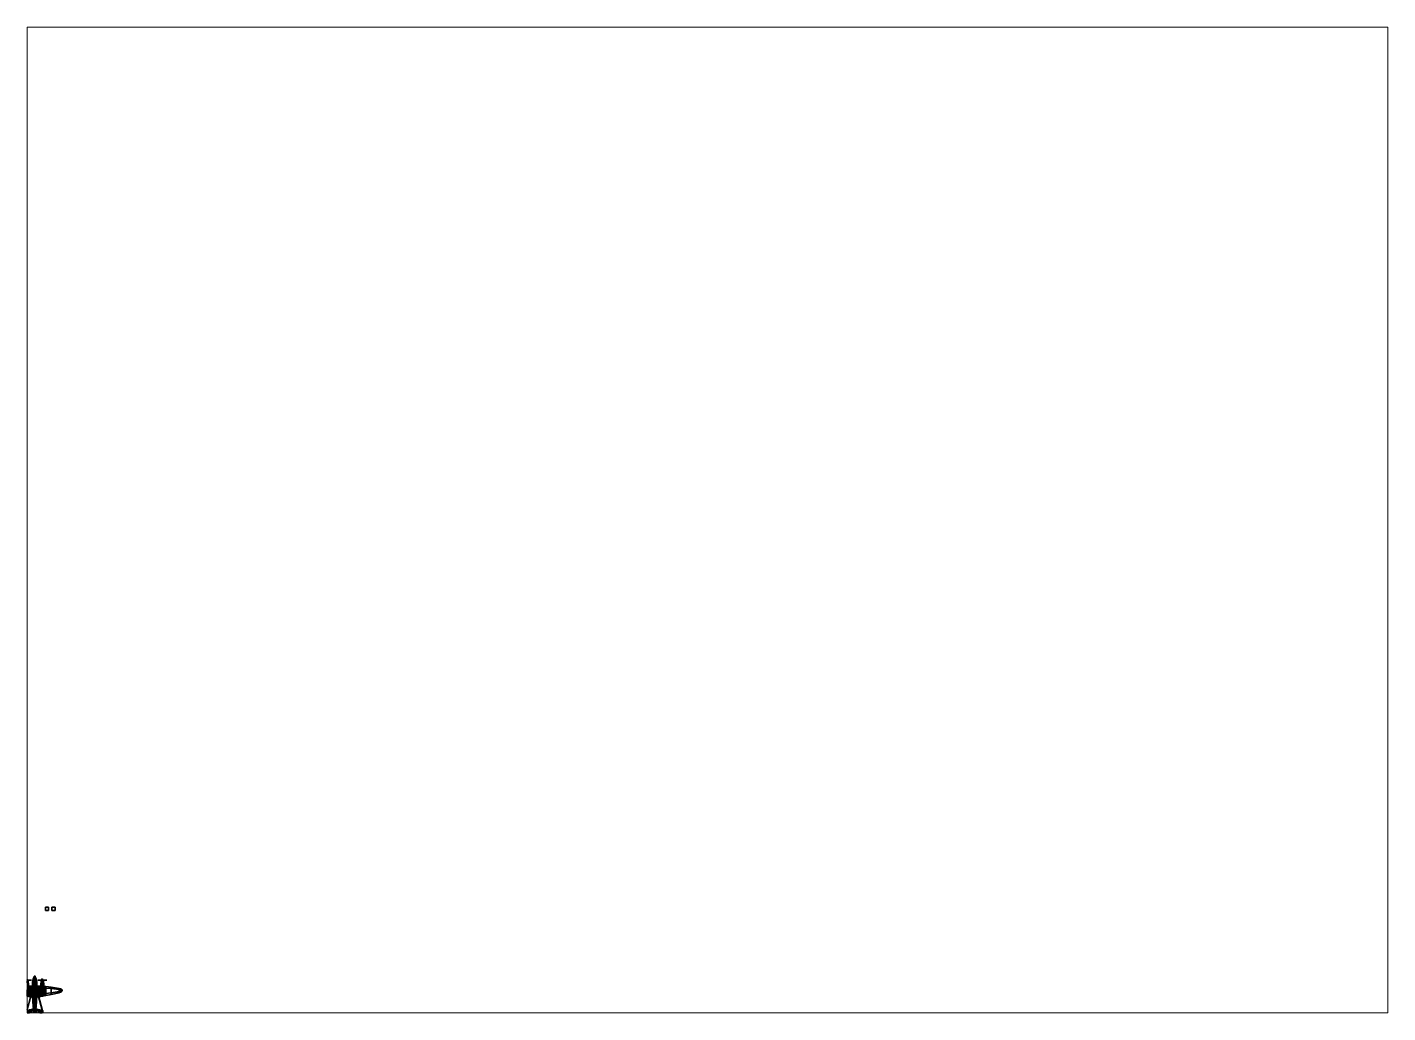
# Paper-space layout 'Layout1' of a CAD drawing. Header units: millimetres. Extents: x 28 to 251, y 20 to 181.
# The model-space entities are those that its viewports show. They can reach past a viewport. Long polylines and large blocks are cut down to what shows.
import ezdxf

# ---------------------------------------------------------------- set-up
doc = ezdxf.new("R2010")
doc.units = ezdxf.units.MM
for name, color, linetype in [('bay_doors', 5, 'Continuous'), ('guns', 1, 'Continuous'), ('hull_addons', 6, 'Continuous'), ('nacelle', 3, 'Continuous'), ('propeller', 1, 'Continuous'), ('shassis', 3, 'Continuous'), ('turret', 2, 'Continuous'), ('wheels', 2, 'Continuous'), ('wing1', 5, 'Continuous'), ('wing2', 5, 'Continuous')]:
    doc.layers.add(name, color=color, linetype=linetype)

msp = doc.modelspace()

# ---------------------------------------------------------------- linework, layer by layer
for points in [[(4.36, 27.66, 1), (4.36, 27.66), (3.36, 27.66), (3.36, 27.66, 1)], [(4.36, 27.66), (4.36, 26.66), (3.36, 26.66), (3.36, 27.66)], [(3.36, 27.66), (3.36, 26.66), (3.36, 26.66, 1), (3.36, 27.66, 1)], [(3.36, 27.66, 1), (3.36, 26.66, 1), (4.36, 26.66, 1), (4.36, 27.66, 1)], [(3.36, 26.66, 1), (3.36, 26.66), (4.36, 26.66), (4.36, 26.66, 1)], [(4.36, 26.66, 1), (4.36, 26.66), (4.36, 27.66), (4.36, 27.66, 1)], [(6.36, 27.66), (6.36, 26.66), (5.36, 26.66), (5.36, 27.66)], [(5.36, 27.66), (5.36, 26.66), (6.36, 26.66), (6.36, 27.66)], [(-2.45, -4.76, 1.53), (-2.44, -4.76, 1.54), (0, 4.36, 1.78), (-0.01, 4.36, 1.77)], [(-2.44, -4.76, 1.52), (-2.45, -4.76, 1.53), (-0.01, 4.36, 1.77), (0, 4.36, 1.76)], [(-2.44, -4.76, 1.54), (-2.44, -4.76, 1.52), (0, 4.36, 1.76), (0, 4.36, 1.78)], [(-0.71, 3.07, -0.14), (-0.71, 3.07, -0.02), (-0.7, 4.27, -0.05), (-0.7, 4.27, -0.17)], [(-0.71, 3.07, -0.02), (-0.65, 3.07, 0.36), (-0.65, 4.27, 0.14), (-0.7, 4.27, -0.05)], [(-0.66, 3.07, -0.35), (-0.71, 3.07, -0.14), (-0.7, 4.27, -0.17), (-0.66, 4.27, -0.38)], [(-0.7, 4.27, -0.05), (-0.65, 4.27, 0.14), (-0.52, 4.89, 0.2), (-0.56, 4.89, 0.01)], [(-0.66, 4.27, -0.38), (-0.7, 4.27, -0.17), (-0.56, 4.89, -0.07), (-0.53, 4.89, -0.24)], [(-0.7, 4.27, -0.17), (-0.7, 4.27, -0.05), (-0.56, 4.89, 0.01), (-0.56, 4.89, -0.07)], [(-0.57, 4.27, -0.53), (-0.66, 4.27, -0.38), (-0.53, 4.89, -0.24), (-0.47, 4.89, -0.4)], [(-0.57, 3.07, -0.53), (-0.66, 3.07, -0.35), (-0.66, 4.27, -0.38), (-0.57, 4.27, -0.53)], [(-0.65, 4.27, 0.14), (-0.56, 4.27, 0.32), (-0.44, 4.89, 0.33), (-0.52, 4.89, 0.2)], [(-0.65, 3.07, 0.36), (-0.55, 3.07, 0.52), (-0.56, 4.27, 0.32), (-0.65, 4.27, 0.14)], [(-0.42, 4.27, -0.69), (-0.57, 4.27, -0.53), (-0.47, 4.89, -0.4), (-0.42, 4.89, -0.47)], [(-0.47, 3.07, -0.62), (-0.57, 3.07, -0.53), (-0.57, 4.27, -0.53), (-0.42, 4.27, -0.69)], [(-0.53, 4.89, -0.24), (-0.56, 4.89, -0.07), (-0.48, 5.24, -0.01), (-0.4, 5.24, -0.27)], [(-0.56, 4.89, 0.01), (-0.52, 4.89, 0.2), (-0.4, 5.24, 0.25), (-0.48, 5.24, -0.01)], [(-0.56, 4.27, 0.32), (-0.48, 4.27, 0.45), (-0.26, 4.89, 0.48), (-0.44, 4.89, 0.33)], [(-0.55, 3.07, 0.52), (-0.42, 3.07, 0.64), (-0.48, 4.27, 0.45), (-0.56, 4.27, 0.32)], [(-0.47, 4.89, -0.4), (-0.53, 4.89, -0.24), (-0.4, 5.24, -0.27)], [(-0.4, 5.24, -0.27), (-0.48, 5.24, -0.01), (-0.44, 5.44, -0.01), (-0.37, 5.44, -0.25)], [(-0.48, 5.24, -0.01), (-0.4, 5.24, 0.25), (-0.37, 5.44, 0.23), (-0.44, 5.44, -0.01)], [(-0.09, 4.89, 0.53), (-0.26, 4.89, 0.48), (-0.48, 4.27, 0.45), (-0.2, 4.27, 0.53)], [(-0.42, 4.89, -0.47), (-0.47, 4.89, -0.4), (-0.4, 5.24, -0.27), (-0.2, 5.24, -0.45)], [(-0.32, 3.07, -0.72), (-0.47, 3.07, -0.62), (-0.42, 4.27, -0.69), (-0.32, 4.27, -0.74)], [(-0.37, 5.44, -0.25), (-0.44, 5.44, -0.01), (-0.31, 5.86, -0.01), (-0.26, 5.86, -0.18)], [(-0.44, 5.44, -0.01), (-0.37, 5.44, 0.23), (-0.26, 5.86, 0.16), (-0.31, 5.86, -0.01)], [(-0.44, 4.89, 0.33), (-0.26, 4.89, 0.48), (-0.2, 5.24, 0.43), (-0.4, 5.24, 0.25)], [(-0.35, 4.89, -0.54), (-0.42, 4.89, -0.47), (-0.2, 5.24, -0.45)], [(-0.32, 4.27, -0.74), (-0.42, 4.27, -0.69), (-0.42, 4.89, -0.47), (-0.35, 4.89, -0.54)], [(-0.2, 5.24, -0.45), (-0.4, 5.24, -0.27), (-0.37, 5.44, -0.25), (-0.18, 5.44, -0.41)], [(-0.4, 5.24, 0.25), (-0.2, 5.24, 0.43), (-0.18, 5.44, 0.39), (-0.37, 5.44, 0.23)], [(-0.18, 5.44, -0.41), (-0.37, 5.44, -0.25), (-0.26, 5.86, -0.18), (-0.13, 5.86, -0.29)], [(-0.37, 5.44, 0.23), (-0.18, 5.44, 0.39), (-0.13, 5.86, 0.27), (-0.26, 5.86, 0.16)], [(0.35, 4.89, -0.54), (-0.35, 4.89, -0.54), (-0.2, 5.24, -0.45), (0.07, 5.24, -0.49)], [(-0.35, 4.89, -0.54), (0.35, 4.89, -0.54), (0.32, 4.27, -0.74), (-0.32, 4.27, -0.74)], [(0, 3.07, -0.72), (-0.32, 3.07, -0.72), (-0.32, 4.27, -0.74), (0, 4.27, -0.74)], [(-0.26, 5.86, -0.18), (-0.31, 5.86, -0.01), (-0.19, 6.11, -0.01), (-0.16, 6.11, -0.11)], [(-0.31, 5.86, -0.01), (-0.26, 5.86, 0.16), (-0.16, 6.11, 0.09), (-0.19, 6.11, -0.01)], [(-0.13, 5.86, -0.29), (-0.26, 5.86, -0.18), (-0.16, 6.11, -0.11), (-0.08, 6.11, -0.18)], [(-0.26, 5.86, 0.16), (-0.13, 5.86, 0.27), (-0.08, 6.11, 0.16), (-0.16, 6.11, 0.09)], [(-0.26, 4.89, 0.48), (-0.09, 4.89, 0.53), (-0.2, 5.24, 0.43)], [(0.07, 5.24, -0.49), (-0.2, 5.24, -0.45), (-0.18, 5.44, -0.41), (0.06, 5.44, -0.45)], [(-0.2, 5.24, 0.43), (0.07, 5.24, 0.47), (0.06, 5.44, 0.43), (-0.18, 5.44, 0.39)], [(-0.09, 4.89, 0.53), (0, 4.89, 0.54), (0.07, 5.24, 0.47), (-0.2, 5.24, 0.43)], [(0, 4.89, 0.54), (-0.09, 4.89, 0.53), (-0.2, 4.27, 0.53), (0, 4.27, 0.54)], [(-0.16, 6.14, -0.01), (-0.19, 6.11, -0.01), (-0.16, 6.11, 0.09), (-0.14, 6.14, 0.08)], [(-0.14, 6.14, -0.1), (-0.16, 6.11, -0.11), (-0.19, 6.11, -0.01), (-0.16, 6.14, -0.01)], [(0.06, 5.44, -0.45), (-0.18, 5.44, -0.41), (-0.13, 5.86, -0.29), (0.04, 5.86, -0.32)], [(-0.18, 5.44, 0.39), (0.06, 5.44, 0.43), (0.04, 5.86, 0.3), (-0.13, 5.86, 0.27)], [(-0.1, 6.2, -0.01), (-0.16, 6.14, -0.01), (-0.14, 6.14, 0.08), (-0.08, 6.2, 0.04)], [(-0.08, 6.2, -0.06), (-0.14, 6.14, -0.1), (-0.16, 6.14, -0.01), (-0.1, 6.2, -0.01)], [(-0.14, 6.14, 0.08), (-0.16, 6.11, 0.09), (-0.08, 6.11, 0.16), (-0.07, 6.14, 0.14)], [(-0.07, 6.14, -0.16), (-0.08, 6.11, -0.18), (-0.16, 6.11, -0.11), (-0.14, 6.14, -0.1)], [(-0.08, 6.2, 0.04), (-0.14, 6.14, 0.08), (-0.07, 6.14, 0.14), (-0.04, 6.2, 0.08)], [(-0.04, 6.2, -0.1), (-0.07, 6.14, -0.16), (-0.14, 6.14, -0.1), (-0.08, 6.2, -0.06)], [(0.04, 5.86, -0.32), (-0.13, 5.86, -0.29), (-0.08, 6.11, -0.18), (0.03, 6.11, -0.2)], [(-0.13, 5.86, 0.27), (0.04, 5.86, 0.3), (0.03, 6.11, 0.18), (-0.08, 6.11, 0.16)], [(0, 6.25, -0.01), (-0.1, 6.2, -0.01), (-0.08, 6.2, 0.04), (0, 6.25, -0.01)], [(0, 6.25, -0.01), (-0.08, 6.2, -0.06), (-0.1, 6.2, -0.01), (0, 6.25, -0.01)], [(0, 6.25, -0.01), (-0.08, 6.2, 0.04), (-0.04, 6.2, 0.08), (0, 6.25, -0.01)], [(0, 6.25, -0.01), (-0.04, 6.2, -0.1), (-0.08, 6.2, -0.06), (0, 6.25, -0.01)], [(-0.07, 6.14, 0.14), (-0.08, 6.11, 0.16), (0.03, 6.11, 0.18), (0.02, 6.14, 0.15)], [(0.02, 6.14, -0.17), (0.03, 6.11, -0.2), (-0.08, 6.11, -0.18), (-0.07, 6.14, -0.16)], [(-0.04, 6.2, 0.08), (-0.07, 6.14, 0.14), (0.02, 6.14, 0.15), (0.01, 6.2, 0.08)], [(0.01, 6.2, -0.1), (0.02, 6.14, -0.17), (-0.07, 6.14, -0.16), (-0.04, 6.2, -0.1)], [(0, 6.25, -0.01), (-0.04, 6.2, 0.08), (0.01, 6.2, 0.08), (0, 6.25, -0.01)], [(0, 6.25, -0.01), (0.01, 6.2, -0.1), (-0.04, 6.2, -0.1), (0, 6.25, -0.01)], [(0, 4.38, 0.97), (-0.02, 4.36, 0.97), (-0.02, 4.36, 1.88), (0, 4.38, 1.88)], [(0.01, 4.36, 1.88), (0, 4.38, 1.88), (-0.02, 4.36, 1.88), (0, 4.35, 1.88)], [(2.37, -4.53, 1.53), (2.39, -4.52, 1.54), (0, 4.36, 1.78), (-0.01, 4.36, 1.77)], [(2.39, -4.52, 1.52), (2.37, -4.53, 1.53), (-0.01, 4.36, 1.77), (0, 4.36, 1.76)], [(-0.02, 4.36, 0.97), (0, 4.35, 0.97), (0, 4.35, 1.88), (-0.02, 4.36, 1.88)], [(0, 6.25, -0.01), (0.01, 6.2, 0.08), (0.06, 6.2, 0.06), (0, 6.25, -0.01)], [(0, 6.25, -0.01), (0.06, 6.2, 0.06), (0.09, 6.2, 0.02), (0, 6.25, -0.01)], [(0, 6.25, -0.01), (0.09, 6.2, 0.02), (0.09, 6.2, -0.04), (0, 6.25, -0.01)], [(0, 6.25, -0.01), (0.09, 6.2, -0.04), (0.06, 6.2, -0.08), (0, 6.25, -0.01)], [(0, 6.25, -0.01), (0.06, 6.2, -0.08), (0.01, 6.2, -0.1), (0, 6.25, -0.01)], [(0, 4.89, 0.54), (0.09, 4.89, 0.53), (0.31, 5.24, 0.35), (0.07, 5.24, 0.47)], [(0, 4.27, 0.54), (0.2, 4.27, 0.53), (0.09, 4.89, 0.53), (0, 4.89, 0.54)], [(0.01, 4.36, 0.97), (0, 4.38, 0.97), (0, 4.38, 1.88), (0.01, 4.36, 1.88)], [(2.39, -4.52, 1.54), (2.39, -4.52, 1.52), (0, 4.36, 1.76), (0, 4.36, 1.78)], [(0, 4.35, 0.97), (0.01, 4.36, 0.97), (0.01, 4.36, 1.88), (0, 4.35, 1.88)], [(0, 4.27, -0.74), (0.32, 4.27, -0.74), (0.32, 3.07, -0.72), (0, 3.07, -0.72)], [(0.01, 6.2, 0.08), (0.02, 6.14, 0.15), (0.11, 6.14, 0.11), (0.06, 6.2, 0.06)], [(0.06, 6.2, -0.08), (0.11, 6.14, -0.13), (0.02, 6.14, -0.17), (0.01, 6.2, -0.1)], [(0.02, 6.14, 0.15), (0.03, 6.11, 0.18), (0.12, 6.11, 0.13), (0.11, 6.14, 0.11)], [(0.11, 6.14, -0.13), (0.12, 6.11, -0.15), (0.03, 6.11, -0.2), (0.02, 6.14, -0.17)], [(0.2, 5.86, -0.24), (0.04, 5.86, -0.32), (0.03, 6.11, -0.2), (0.12, 6.11, -0.15)], [(0.04, 5.86, 0.3), (0.2, 5.86, 0.22), (0.12, 6.11, 0.13), (0.03, 6.11, 0.18)], [(0.29, 5.44, -0.34), (0.06, 5.44, -0.45), (0.04, 5.86, -0.32), (0.2, 5.86, -0.24)], [(0.06, 5.44, 0.43), (0.29, 5.44, 0.32), (0.2, 5.86, 0.22), (0.04, 5.86, 0.3)], [(0.06, 6.2, 0.06), (0.11, 6.14, 0.11), (0.16, 6.14, 0.04), (0.09, 6.2, 0.02)], [(0.09, 6.2, -0.04), (0.16, 6.14, -0.06), (0.11, 6.14, -0.13), (0.06, 6.2, -0.08)], [(0.31, 5.24, -0.37), (0.07, 5.24, -0.49), (0.06, 5.44, -0.45), (0.29, 5.44, -0.34)], [(0.07, 5.24, 0.47), (0.31, 5.24, 0.35), (0.29, 5.44, 0.32), (0.06, 5.44, 0.43)], [(0.47, 4.89, -0.4), (0.42, 4.89, -0.47), (0.07, 5.24, -0.49), (0.31, 5.24, -0.37)], [(0.42, 4.89, -0.47), (0.35, 4.89, -0.54), (0.07, 5.24, -0.49)], [(0.09, 6.2, 0.02), (0.16, 6.14, 0.04), (0.16, 6.14, -0.06), (0.09, 6.2, -0.04)], [(0.09, 4.89, 0.53), (0.26, 4.89, 0.48), (0.31, 5.24, 0.35)], [(0.2, 4.27, 0.53), (0.48, 4.27, 0.45), (0.26, 4.89, 0.48), (0.09, 4.89, 0.53)], [(0.11, 6.14, 0.11), (0.12, 6.11, 0.13), (0.18, 6.11, 0.04), (0.16, 6.14, 0.04)], [(0.16, 6.14, -0.06), (0.18, 6.11, -0.06), (0.12, 6.11, -0.15), (0.11, 6.14, -0.13)], [(0.3, 5.86, -0.1), (0.2, 5.86, -0.24), (0.12, 6.11, -0.15), (0.18, 6.11, -0.06)], [(0.2, 5.86, 0.22), (0.3, 5.86, 0.08), (0.18, 6.11, 0.04), (0.12, 6.11, 0.13)], [(0.16, 6.14, 0.04), (0.18, 6.11, 0.04), (0.18, 6.11, -0.06), (0.16, 6.14, -0.06)], [(0.3, 5.86, 0.08), (0.3, 5.86, -0.1), (0.18, 6.11, -0.06), (0.18, 6.11, 0.04)], [(0.42, 5.44, -0.13), (0.29, 5.44, -0.34), (0.2, 5.86, -0.24), (0.3, 5.86, -0.1)], [(0.29, 5.44, 0.32), (0.42, 5.44, 0.11), (0.3, 5.86, 0.08), (0.2, 5.86, 0.22)], [(0.26, 4.89, 0.48), (0.44, 4.89, 0.33), (0.46, 5.24, 0.13), (0.31, 5.24, 0.35)], [(0.44, 4.89, 0.33), (0.26, 4.89, 0.48), (0.48, 4.27, 0.45), (0.56, 4.27, 0.32)], [(0.46, 5.24, -0.15), (0.31, 5.24, -0.37), (0.29, 5.44, -0.34), (0.42, 5.44, -0.13)], [(0.31, 5.24, 0.35), (0.46, 5.24, 0.13), (0.42, 5.44, 0.11), (0.29, 5.44, 0.32)], [(0.42, 5.44, 0.11), (0.42, 5.44, -0.13), (0.3, 5.86, -0.1), (0.3, 5.86, 0.08)], [(0.56, 4.89, -0.07), (0.53, 4.89, -0.24), (0.31, 5.24, -0.37), (0.46, 5.24, -0.15)], [(0.53, 4.89, -0.24), (0.47, 4.89, -0.4), (0.31, 5.24, -0.37)], [(0.35, 4.89, -0.54), (0.42, 4.89, -0.47), (0.42, 4.27, -0.69), (0.32, 4.27, -0.74)], [(0.32, 4.27, -0.74), (0.42, 4.27, -0.69), (0.47, 3.07, -0.62), (0.32, 3.07, -0.72)], [(0.46, 5.24, 0.13), (0.46, 5.24, -0.15), (0.42, 5.44, -0.13), (0.42, 5.44, 0.11)], [(0.42, 4.89, -0.47), (0.47, 4.89, -0.4), (0.57, 4.27, -0.53), (0.42, 4.27, -0.69)], [(0.56, 4.27, 0.32), (0.48, 4.27, 0.45), (0.42, 3.07, 0.64), (0.55, 3.07, 0.52)], [(0.42, 4.27, -0.69), (0.57, 4.27, -0.53), (0.57, 3.07, -0.53), (0.47, 3.07, -0.62)], [(0.44, 4.89, 0.33), (0.52, 4.89, 0.2), (0.46, 5.24, 0.13)], [(0.52, 4.89, 0.2), (0.44, 4.89, 0.33), (0.56, 4.27, 0.32), (0.65, 4.27, 0.14)], [(0.56, 4.89, 0.01), (0.56, 4.89, -0.07), (0.46, 5.24, -0.15)], [(0.52, 4.89, 0.2), (0.56, 4.89, 0.01), (0.46, 5.24, -0.15), (0.46, 5.24, 0.13)], [(0.47, 4.89, -0.4), (0.53, 4.89, -0.24), (0.66, 4.27, -0.38), (0.57, 4.27, -0.53)], [(0.56, 4.89, 0.01), (0.52, 4.89, 0.2), (0.65, 4.27, 0.14), (0.7, 4.27, -0.05)], [(0.53, 4.89, -0.24), (0.56, 4.89, -0.07), (0.7, 4.27, -0.17), (0.66, 4.27, -0.38)], [(0.65, 4.27, 0.14), (0.56, 4.27, 0.32), (0.55, 3.07, 0.52), (0.65, 3.07, 0.36)], [(0.56, 4.89, -0.07), (0.56, 4.89, 0.01), (0.7, 4.27, -0.05), (0.7, 4.27, -0.17)], [(0.57, 4.27, -0.53), (0.66, 4.27, -0.38), (0.66, 3.07, -0.35), (0.57, 3.07, -0.53)], [(0.7, 4.27, -0.05), (0.65, 4.27, 0.14), (0.65, 3.07, 0.36), (0.71, 3.07, -0.02)], [(0.66, 4.27, -0.38), (0.7, 4.27, -0.17), (0.71, 3.07, -0.14), (0.66, 3.07, -0.35)], [(0.7, 4.27, -0.17), (0.7, 4.27, -0.05), (0.71, 3.07, -0.02), (0.71, 3.07, -0.14)], [(-0.61, 0.9, 0.22), (-0.58, 0.9, 0.33), (-0.65, 3.07, 0.36), (-0.71, 3.07, -0.02)], [(-0.61, 0.9, -0.15), (-0.61, 0.9, 0.22), (-0.71, 3.07, -0.02), (-0.71, 3.07, -0.14)], [(-0.53, 0.9, -0.25), (-0.61, 0.9, -0.15), (-0.71, 3.07, -0.14), (-0.66, 3.07, -0.35)], [(-0.46, 0.9, -0.36), (-0.53, 0.9, -0.25), (-0.66, 3.07, -0.35), (-0.57, 3.07, -0.53)], [(-0.58, 0.9, 0.33), (-0.5, 0.9, 0.45), (-0.55, 3.07, 0.52), (-0.65, 3.07, 0.36)], [(-0.53, -0.23, -0.21), (-0.6, -0.23), (-0.61, 0.9, -0.15), (-0.53, 0.9, -0.25)], [(-0.6, -0.23), (-0.6, -0.23, 0.18), (-0.61, 0.9, 0.22), (-0.61, 0.9, -0.15)], [(-0.6, -0.23, 0.18), (-0.56, -0.23, 0.3), (-0.58, 0.9, 0.33), (-0.61, 0.9, 0.22)], [(-0.56, -0.23, 0.3), (-0.48, -0.23, 0.45), (-0.5, 0.9, 0.45), (-0.58, 0.9, 0.33)], [(-0.32, 0.9, -0.44), (-0.46, 0.9, -0.36), (-0.57, 3.07, -0.53), (-0.47, 3.07, -0.62)], [(-0.5, 0.9, 0.45), (-0.35, 0.9, 0.61), (-0.42, 3.07, 0.64), (-0.55, 3.07, 0.52)], [(-0.46, -0.23, -0.3), (-0.53, -0.23, -0.21), (-0.53, 0.9, -0.25), (-0.46, 0.9, -0.36)], [(-0.48, -0.23, 0.45), (-0.4, -0.23, 0.53), (-0.35, 0.9, 0.61), (-0.5, 0.9, 0.45)], [(-0.26, 0.9, -0.52), (-0.32, 0.9, -0.44), (-0.47, 3.07, -0.62), (-0.32, 3.07, -0.72)], [(-0.34, -0.23, -0.42), (-0.46, -0.23, -0.3), (-0.46, 0.9, -0.36), (-0.32, 0.9, -0.44)], [(-0.2, 3.07, 0.67), (-0.42, 3.07, 0.64), (-0.35, 0.9, 0.61), (-0.2, 0.9, 0.67)], [(-0.2, 0.9, 0.67), (-0.35, 0.9, 0.61), (-0.4, -0.23, 0.53), (-0.31, -0.23, 0.59)], [(0, 0.9, 0.71), (-0.2, 0.9, 0.67), (-0.31, -0.23, 0.59), (0, -0.23, 0.59)], [(0, 3.07, 0.71), (-0.2, 3.07, 0.67), (-0.2, 0.9, 0.67), (0, 0.9, 0.71)], [(0, 0.9, 0.71), (0.2, 0.9, 0.67), (0.2, 3.07, 0.67), (0, 3.07, 0.71)], [(0, -0.23, 0.59), (0.31, -0.23, 0.59), (0.2, 0.9, 0.67), (0, 0.9, 0.71)], [(0.2, 0.9, 0.67), (0.35, 0.9, 0.61), (0.42, 3.07, 0.64), (0.2, 3.07, 0.67)], [(0.31, -0.23, 0.59), (0.4, -0.23, 0.53), (0.35, 0.9, 0.61), (0.2, 0.9, 0.67)], [(0.32, 3.07, -0.72), (0.47, 3.07, -0.62), (0.32, 0.9, -0.44), (0.26, 0.9, -0.52)], [(0.47, 3.07, -0.62), (0.57, 3.07, -0.53), (0.46, 0.9, -0.36), (0.32, 0.9, -0.44)], [(0.32, 0.9, -0.44), (0.46, 0.9, -0.36), (0.46, -0.23, -0.3), (0.34, -0.23, -0.42)], [(0.55, 3.07, 0.52), (0.42, 3.07, 0.64), (0.35, 0.9, 0.61), (0.5, 0.9, 0.45)], [(0.5, 0.9, 0.45), (0.35, 0.9, 0.61), (0.4, -0.23, 0.53), (0.48, -0.23, 0.45)], [(0.57, 3.07, -0.53), (0.66, 3.07, -0.35), (0.53, 0.9, -0.25), (0.46, 0.9, -0.36)], [(0.46, 0.9, -0.36), (0.53, 0.9, -0.25), (0.53, -0.23, -0.21), (0.46, -0.23, -0.3)], [(0.58, 0.9, 0.33), (0.5, 0.9, 0.45), (0.48, -0.23, 0.45), (0.56, -0.23, 0.3)], [(0.65, 3.07, 0.36), (0.55, 3.07, 0.52), (0.5, 0.9, 0.45), (0.58, 0.9, 0.33)], [(0.66, 3.07, -0.35), (0.71, 3.07, -0.14), (0.61, 0.9, -0.15), (0.53, 0.9, -0.25)], [(0.53, 0.9, -0.25), (0.61, 0.9, -0.15), (0.6, -0.23), (0.53, -0.23, -0.21)], [(0.61, 0.9, 0.22), (0.58, 0.9, 0.33), (0.56, -0.23, 0.3), (0.6, -0.23, 0.18)], [(0.71, 3.07, -0.02), (0.65, 3.07, 0.36), (0.58, 0.9, 0.33), (0.61, 0.9, 0.22)], [(0.61, 0.9, -0.15), (0.61, 0.9, 0.22), (0.6, -0.23, 0.18), (0.6, -0.23)], [(0.71, 3.07, -0.14), (0.71, 3.07, -0.02), (0.61, 0.9, 0.22), (0.61, 0.9, -0.15)], [(-0.58, -1.72, 0.12), (-0.55, -1.72, 0.22), (-0.56, -0.23, 0.3), (-0.6, -0.23, 0.18)], [(-0.58, -1.72, -0.01), (-0.58, -1.72, 0.12), (-0.6, -0.23, 0.18), (-0.6, -0.23)], [(-0.53, -1.72, -0.21), (-0.58, -1.72, -0.01), (-0.6, -0.23), (-0.53, -0.23, -0.21)], [(-0.37, -4.37, -0.08), (-0.39, -4.37, 0.12), (-0.58, -1.72, -0.01), (-0.53, -1.72, -0.21)], [(-0.39, -4.37, 0.12), (-0.39, -4.37, 0.18), (-0.58, -1.72, 0.12), (-0.58, -1.72, -0.01)], [(-0.39, -4.37, 0.18), (-0.36, -4.37, 0.27), (-0.55, -1.72, 0.22), (-0.58, -1.72, 0.12)], [(-0.55, -1.72, 0.22), (-0.48, -1.72, 0.37), (-0.48, -0.23, 0.45), (-0.56, -0.23, 0.3)], [(-0.36, -4.37, 0.27), (-0.32, -4.37, 0.32), (-0.48, -1.72, 0.37), (-0.55, -1.72, 0.22)], [(-0.46, -1.72, -0.31), (-0.53, -1.72, -0.21), (-0.53, -0.23, -0.21), (-0.46, -0.23, -0.3)], [(-0.33, -4.37, -0.18), (-0.37, -4.37, -0.08), (-0.53, -1.72, -0.21), (-0.46, -1.72, -0.31)], [(-0.48, -1.72, 0.37), (-0.33, -1.72, 0.52), (-0.4, -0.23, 0.53), (-0.48, -0.23, 0.45)], [(-0.32, -4.37, 0.32), (-0.18, -4.37, 0.41), (-0.33, -1.72, 0.52), (-0.48, -1.72, 0.37)], [(-0.34, -1.72, -0.43), (-0.46, -1.72, -0.31), (-0.46, -0.23, -0.3), (-0.34, -0.23, -0.42)], [(-0.18, -4.37, -0.3), (-0.33, -4.37, -0.18), (-0.46, -1.72, -0.31), (-0.34, -1.72, -0.43)], [(-0.31, -0.23, 0.59), (-0.4, -0.23, 0.53), (-0.33, -1.72, 0.52), (-0.08, -1.72, 0.62)], [(-0.19, -1.72, -0.51), (-0.34, -1.72, -0.43), (-0.34, -0.23, -0.42), (-0.19, -0.23, -0.49)], [(-0.09, -4.37, -0.34), (-0.18, -4.37, -0.3), (-0.34, -1.72, -0.43), (-0.19, -1.72, -0.51)], [(-0.08, -1.72, 0.62), (-0.33, -1.72, 0.52), (-0.18, -4.37, 0.41), (-0.08, -4.37, 0.45)], [(0, -0.23, 0.59), (-0.31, -0.23, 0.59), (-0.08, -1.72, 0.62), (0, -1.72, 0.62)], [(0, -1.72, -0.55), (-0.19, -1.72, -0.51), (-0.19, -0.23, -0.49), (0, -0.23, -0.49)], [(0, -4.37, -0.36), (-0.09, -4.37, -0.34), (-0.19, -1.72, -0.51), (0, -1.72, -0.55)], [(0, -1.72, 0.62), (-0.08, -1.72, 0.62), (-0.08, -4.37, 0.45), (0, -4.37, 0.45)], [(0, -0.23, -0.49), (0.19, -0.23, -0.49), (0.19, -1.72, -0.51), (0, -1.72, -0.55)], [(0, -1.72, 0.62), (0.08, -1.72, 0.62), (0.31, -0.23, 0.59), (0, -0.23, 0.59)], [(0, -4.37, 0.45), (0.08, -4.37, 0.45), (0.08, -1.72, 0.62), (0, -1.72, 0.62)], [(0, -1.72, -0.55), (0.19, -1.72, -0.51), (0.09, -4.37, -0.34), (0, -4.37, -0.36)], [(0.08, -1.72, 0.62), (0.33, -1.72, 0.52), (0.4, -0.23, 0.53), (0.31, -0.23, 0.59)], [(0.08, -4.37, 0.45), (0.18, -4.37, 0.41), (0.33, -1.72, 0.52), (0.08, -1.72, 0.62)], [(0.19, -1.72, -0.51), (0.34, -1.72, -0.43), (0.18, -4.37, -0.3), (0.09, -4.37, -0.34)], [(0.48, -1.72, 0.37), (0.33, -1.72, 0.52), (0.18, -4.37, 0.41), (0.32, -4.37, 0.32)], [(0.34, -1.72, -0.43), (0.46, -1.72, -0.31), (0.33, -4.37, -0.18), (0.18, -4.37, -0.3)], [(0.19, -0.23, -0.49), (0.34, -0.23, -0.42), (0.34, -1.72, -0.43), (0.19, -1.72, -0.51)], [(0.55, -1.72, 0.22), (0.48, -1.72, 0.37), (0.32, -4.37, 0.32), (0.36, -4.37, 0.27)], [(0.48, -0.23, 0.45), (0.4, -0.23, 0.53), (0.33, -1.72, 0.52), (0.48, -1.72, 0.37)], [(0.46, -1.72, -0.31), (0.53, -1.72, -0.21), (0.37, -4.37, -0.08), (0.33, -4.37, -0.18)], [(0.34, -0.23, -0.42), (0.46, -0.23, -0.3), (0.46, -1.72, -0.31), (0.34, -1.72, -0.43)], [(0.58, -1.72, 0.12), (0.55, -1.72, 0.22), (0.36, -4.37, 0.27), (0.39, -4.37, 0.18)], [(0.53, -1.72, -0.21), (0.58, -1.72, -0.01), (0.39, -4.37, 0.12), (0.37, -4.37, -0.08)], [(0.58, -1.72, -0.01), (0.58, -1.72, 0.12), (0.39, -4.37, 0.18), (0.39, -4.37, 0.12)], [(0.46, -0.23, -0.3), (0.53, -0.23, -0.21), (0.53, -1.72, -0.21), (0.46, -1.72, -0.31)], [(0.56, -0.23, 0.3), (0.48, -0.23, 0.45), (0.48, -1.72, 0.37), (0.55, -1.72, 0.22)], [(0.53, -0.23, -0.21), (0.6, -0.23), (0.58, -1.72, -0.01), (0.53, -1.72, -0.21)], [(0.6, -0.23, 0.18), (0.56, -0.23, 0.3), (0.55, -1.72, 0.22), (0.58, -1.72, 0.12)], [(0.6, -0.23), (0.6, -0.23, 0.18), (0.58, -1.72, 0.12), (0.58, -1.72, -0.01)], [(-0.28, -6.01, 0.15), (-0.25, -6.01, 0.16), (-0.36, -4.37, 0.27), (-0.39, -4.37, 0.18)], [(-0.28, -6.01, 0.09), (-0.28, -6.01, 0.15), (-0.39, -4.37, 0.18), (-0.39, -4.37, 0.12)], [(-0.21, -6.01, 0.05), (-0.28, -6.01, 0.09), (-0.39, -4.37, 0.12), (-0.37, -4.37, -0.08)], [(-0.16, -6.01, 0.02), (-0.21, -6.01, 0.05), (-0.37, -4.37, -0.08), (-0.33, -4.37, -0.18)], [(-0.25, -6.01, 0.16), (-0.2, -6.01, 0.18), (-0.32, -4.37, 0.32), (-0.36, -4.37, 0.27)], [(-0.13, -6.01, -0.02), (-0.16, -6.01, 0.02), (-0.33, -4.37, -0.18), (-0.18, -4.37, -0.3)], [(-0.2, -6.01, 0.18), (-0.16, -6.01, 0.2), (-0.18, -4.37, 0.41), (-0.32, -4.37, 0.32)], [(0, -6.29, 0.05), (0, -6.31, 0.09), (-0.28, -6.01, 0.09), (-0.21, -6.01, 0.05)], [(0, -6.31, 0.09), (0, -6.29, 0.15), (-0.28, -6.01, 0.15), (-0.28, -6.01, 0.09)], [(0, -6.29, 0.15), (0, -6.28, 0.16), (-0.25, -6.01, 0.16), (-0.28, -6.01, 0.15)], [(0, -6.28, 0.16), (0, -6.22, 0.18), (-0.2, -6.01, 0.18), (-0.25, -6.01, 0.16)], [(0, -6.26, 0.02), (0, -6.29, 0.05), (-0.21, -6.01, 0.05), (-0.16, -6.01, 0.02)], [(0, -6.22, 0.18), (0, -6.14, 0.2), (-0.16, -6.01, 0.2), (-0.2, -6.01, 0.18)], [(-0.08, -4.37, 0.45), (-0.18, -4.37, 0.41), (-0.16, -6.01, 0.2), (-0.08, -6.01, 0.23)], [(-0.05, -6.01, -0.05), (-0.13, -6.01, -0.02), (-0.18, -4.37, -0.3), (-0.09, -4.37, -0.34)], [(0, -6.18, -0.02), (0, -6.26, 0.02), (-0.16, -6.01, 0.02), (-0.13, -6.01, -0.02)], [(-0.08, -6.01, 0.23), (-0.16, -6.01, 0.2), (0, -6.14, 0.2), (0, -6.08, 0.23)], [(0, -6.1, -0.05), (0, -6.18, -0.02), (-0.13, -6.01, -0.02), (-0.05, -6.01, -0.05)], [(0, -6.01, -0.08), (-0.05, -6.01, -0.05), (-0.09, -4.37, -0.34), (0, -4.37, -0.36)], [(0, -4.37, 0.45), (-0.08, -4.37, 0.45), (-0.08, -6.01, 0.23), (0, -6.01, 0.25)], [(0, -6.01, 0.25), (-0.08, -6.01, 0.23), (0, -6.08, 0.23), (0, -6.02, 0.24)], [(0, -6.02, -0.08), (0, -6.1, -0.05), (-0.05, -6.01, -0.05), (0, -6.01, -0.08)], [(0, -4.37, -0.36), (0.09, -4.37, -0.34), (0.05, -6.01, -0.05), (0, -6.01, -0.08)], [(0, -6.01, 0.25), (0.08, -6.01, 0.23), (0.08, -4.37, 0.45), (0, -4.37, 0.45)], [(0.13, -6.01, -0.02), (0.16, -6.01, 0.02), (0, -6.26, 0.02), (0, -6.18, -0.02)], [(0, -6.01, -0.08), (0.05, -6.01, -0.05), (0, -6.1, -0.05), (0, -6.02, -0.08)], [(0.05, -6.01, -0.05), (0.13, -6.01, -0.02), (0, -6.18, -0.02), (0, -6.1, -0.05)], [(0.25, -6.01, 0.16), (0.2, -6.01, 0.18), (0, -6.22, 0.18), (0, -6.28, 0.16)], [(0.28, -6.01, 0.09), (0.28, -6.01, 0.15), (0, -6.29, 0.15), (0, -6.31, 0.09)], [(0.21, -6.01, 0.05), (0.28, -6.01, 0.09), (0, -6.31, 0.09), (0, -6.29, 0.05)], [(0.28, -6.01, 0.15), (0.25, -6.01, 0.16), (0, -6.28, 0.16), (0, -6.29, 0.15)], [(0.16, -6.01, 0.02), (0.21, -6.01, 0.05), (0, -6.29, 0.05), (0, -6.26, 0.02)], [(0, -6.02, 0.24), (0, -6.08, 0.23), (0.08, -6.01, 0.23), (0, -6.01, 0.25)], [(0.2, -6.01, 0.18), (0.16, -6.01, 0.2), (0, -6.14, 0.2), (0, -6.22, 0.18)], [(0, -6.08, 0.23), (0, -6.14, 0.2), (0.16, -6.01, 0.2), (0.08, -6.01, 0.23)], [(0.09, -4.37, -0.34), (0.18, -4.37, -0.3), (0.13, -6.01, -0.02), (0.05, -6.01, -0.05)], [(0.08, -6.01, 0.23), (0.16, -6.01, 0.2), (0.18, -4.37, 0.41), (0.08, -4.37, 0.45)], [(0.18, -4.37, -0.3), (0.33, -4.37, -0.18), (0.16, -6.01, 0.02), (0.13, -6.01, -0.02)], [(0.32, -4.37, 0.32), (0.18, -4.37, 0.41), (0.16, -6.01, 0.2), (0.2, -6.01, 0.18)], [(0.33, -4.37, -0.18), (0.37, -4.37, -0.08), (0.21, -6.01, 0.05), (0.16, -6.01, 0.02)], [(0.36, -4.37, 0.27), (0.32, -4.37, 0.32), (0.2, -6.01, 0.18), (0.25, -6.01, 0.16)], [(0.37, -4.37, -0.08), (0.39, -4.37, 0.12), (0.28, -6.01, 0.09), (0.21, -6.01, 0.05)], [(0.39, -4.37, 0.18), (0.36, -4.37, 0.27), (0.25, -6.01, 0.16), (0.28, -6.01, 0.15)], [(0.39, -4.37, 0.12), (0.39, -4.37, 0.18), (0.28, -6.01, 0.15), (0.28, -6.01, 0.09)]]:
    msp.add_3dface(points)
at = {"layer": 'bay_doors'}
for points in [[(-2.68, 1.45, -0.51), (-2.68, 2.92, -0.51), (-2.68, 2.92, -1.23), (-2.68, 1.45, -1.23)], [(-2.68, 1.45, -1.23), (-2.68, 2.92, -1.23), (-2.68, 2.92, -0.51), (-2.68, 1.45, -0.51)], [(-2.06, 1.45, -1.23), (-2.06, 2.92, -1.23), (-2.06, 2.92, -0.51), (-2.06, 1.45, -0.51)], [(-2.06, 1.45, -0.51), (-2.06, 2.92, -0.51), (-2.06, 2.92, -1.23), (-2.06, 1.45, -1.23)], [(2.06, 1.45, -0.51), (2.06, 2.92, -0.51), (2.06, 2.92, -1.23), (2.06, 1.45, -1.23)], [(2.06, 1.45, -1.23), (2.06, 2.92, -1.23), (2.06, 2.92, -0.51), (2.06, 1.45, -0.51)], [(2.68, 1.45, -1.23), (2.68, 2.92, -1.23), (2.68, 2.92, -0.51), (2.68, 1.45, -0.51)], [(2.68, 1.45, -0.51), (2.68, 2.92, -0.51), (2.68, 2.92, -1.23), (2.68, 1.45, -1.23)], [(-0.12, -4.47, -0.51), (-0.12, -3.63, -0.57), (-0.12, -3.62, -0.5), (-0.12, -4.45, -0.42)], [(-0.12, -4.45, -0.42), (-0.12, -3.62, -0.5), (-0.12, -3.63, -0.57), (-0.12, -4.47, -0.51)], [(-0.12, -4.45, -0.42), (-0.12, -3.62, -0.5), (-0.12, -3.66, -0.41), (-0.12, -4.4, -0.34)], [(-0.12, -4.4, -0.34), (-0.12, -3.66, -0.41), (-0.12, -3.62, -0.5), (-0.12, -4.45, -0.42)], [(-0.12, -4.29, -0.27), (-0.12, -3.77, -0.3), (-0.12, -3.66, -0.41), (-0.12, -4.4, -0.34)], [(-0.12, -4.4, -0.34), (-0.12, -3.66, -0.41), (-0.12, -3.77, -0.3), (-0.12, -4.29, -0.27)], [(0.12, -4.47, -0.51), (0.12, -3.63, -0.57), (0.12, -3.62, -0.5), (0.12, -4.45, -0.42)], [(0.12, -4.45, -0.42), (0.12, -3.62, -0.5), (0.12, -3.63, -0.57), (0.12, -4.47, -0.51)], [(0.12, -4.45, -0.42), (0.12, -3.62, -0.5), (0.12, -3.66, -0.41), (0.12, -4.4, -0.34)], [(0.12, -4.4, -0.34), (0.12, -3.66, -0.41), (0.12, -3.62, -0.5), (0.12, -4.45, -0.42)], [(0.12, -4.29, -0.27), (0.12, -3.77, -0.3), (0.12, -3.66, -0.41), (0.12, -4.4, -0.34)], [(0.12, -4.4, -0.34), (0.12, -3.66, -0.41), (0.12, -3.77, -0.3), (0.12, -4.29, -0.27)]]:
    msp.add_3dface(points, dxfattribs=at)
at = {"layer": 'guns'}
for points in [[(0, 2.12, 0.79), (-0.03, 2.12, 0.81), (-0.03, 2.77, 0.81), (0, 2.77, 0.78)], [(-0.03, 2.12, 0.81), (0, 2.12, 0.83), (0, 2.77, 0.84), (-0.03, 2.77, 0.81)], [(0, 2.12, 0.83), (-0.03, 2.12, 0.81), (0, 2.12, 0.79), (0.02, 2.12, 0.81)], [(0, 2.12, 0.84), (-0.02, 2.12, 0.82), (-0.02, 1.91, 0.82), (0, 1.91, 0.84)], [(-0.02, 2.12, 0.82), (0, 2.12, 0.8), (0, 1.91, 0.8), (-0.02, 1.91, 0.82)], [(0, 1.91, 0.84), (-0.02, 1.91, 0.82), (0, 1.91, 0.8), (0.01, 1.91, 0.82)], [(0.02, 2.12, 0.81), (0, 2.12, 0.79), (0, 2.77, 0.78), (0.03, 2.77, 0.81)], [(0, 2.12, 0.83), (0.02, 2.12, 0.81), (0.03, 2.77, 0.81), (0, 2.77, 0.84)], [(0.01, 2.12, 0.82), (0, 2.12, 0.84), (0, 1.91, 0.84), (0.01, 1.91, 0.82)], [(0, 2.12, 0.8), (0.01, 2.12, 0.82), (0.01, 1.91, 0.82), (0, 1.91, 0.8)], [(-0.03, -1.99, -0.6), (0, -1.99, -0.57), (0, -1.34, -0.57), (-0.03, -1.34, -0.6)], [(0, -1.99, -0.62), (-0.03, -1.99, -0.6), (-0.03, -1.34, -0.6), (0, -1.34, -0.63)], [(0, -1.99, -0.57), (-0.03, -1.99, -0.6), (0, -1.99, -0.62), (0.02, -1.99, -0.6)], [(-0.02, -1.99, -0.59), (0, -1.99, -0.6), (0, -2.2, -0.6), (-0.02, -2.2, -0.59)], [(0, -1.99, -0.57), (-0.02, -1.99, -0.59), (-0.02, -2.2, -0.59), (0, -2.2, -0.57)], [(0, -2.2, -0.57), (-0.02, -2.2, -0.59), (0, -2.2, -0.6), (0.01, -2.2, -0.59)], [(0, -1.99, -0.57), (0.02, -1.99, -0.6), (0.03, -1.34, -0.6), (0, -1.34, -0.57)], [(0.02, -1.99, -0.6), (0, -1.99, -0.62), (0, -1.34, -0.63), (0.03, -1.34, -0.6)], [(0, -1.99, -0.6), (0.01, -1.99, -0.59), (0.01, -2.2, -0.59), (0, -2.2, -0.6)], [(0.01, -1.99, -0.59), (0, -1.99, -0.57), (0, -2.2, -0.57), (0.01, -2.2, -0.59)]]:
    msp.add_3dface(points, dxfattribs=at)
at = {"layer": 'hull_addons'}
for points in [[(-0.39, 4.34, 0.66), (-0.35, 4.77, 0.45), (-0.48, 4.27, 0.45), (-0.4, 4.27, 0.67)], [(-0.4, 4.27, 0.67), (-0.48, 4.27, 0.45), (-0.42, 3.07, 0.47), (-0.4, 3.07, 0.72)], [(-0.25, 4.4, 0.8), (-0.39, 4.34, 0.66), (-0.4, 4.27, 0.67), (-0.32, 4.27, 0.89)], [(-0.32, 4.27, 0.89), (-0.4, 4.27, 0.67), (-0.4, 3.07, 0.72), (-0.36, 3.07, 0.83)], [(-0.35, 4.77, 0.45), (-0.35, 4.77, 0.45), (-0.39, 4.34, 0.66), (-0.1, 4.47, 0.95)], [(-0.26, 4.27, 0.95), (-0.32, 4.27, 0.89), (-0.36, 3.07, 0.83), (-0.28, 3.07, 0.96)], [(0, 4.93, 0.52), (-0.35, 4.77, 0.45), (-0.1, 4.47, 0.95), (0, 4.47, 0.97)], [(-0.15, 4.45, 0.9), (-0.25, 4.4, 0.8), (-0.32, 4.27, 0.89), (-0.26, 4.27, 0.95)], [(-0.15, 4.27, 0.99), (-0.26, 4.27, 0.95), (-0.28, 3.07, 0.96), (-0.19, 3.07, 1.01)], [(-0.1, 4.47, 0.95), (-0.15, 4.45, 0.9), (-0.26, 4.27, 0.95), (-0.15, 4.27, 0.99)], [(0, 4.27, 1), (-0.15, 4.27, 0.99), (-0.19, 3.07, 1.01), (0, 3.07, 1.06)], [(0, 4.47, 0.97), (-0.1, 4.47, 0.95), (-0.15, 4.27, 0.99), (0, 4.27, 1)], [(0.35, 4.77, 0.45), (0, 4.93, 0.52), (0, 4.47, 0.97), (0.1, 4.47, 0.95)], [(0, 4.27, 1), (0.15, 4.27, 0.99), (0.1, 4.47, 0.95), (0, 4.47, 0.97)], [(0, 3.07, 1.06), (0.19, 3.07, 1.01), (0.15, 4.27, 0.99), (0, 4.27, 1)], [(0.35, 4.77, 0.45), (0.35, 4.77, 0.45), (0.1, 4.47, 0.95), (0.39, 4.34, 0.66)], [(0.15, 4.27, 0.99), (0.26, 4.27, 0.95), (0.16, 4.44, 0.89), (0.1, 4.47, 0.95)], [(0.19, 3.07, 1.01), (0.28, 3.07, 0.96), (0.26, 4.27, 0.95), (0.15, 4.27, 0.99)], [(0.26, 4.27, 0.95), (0.32, 4.27, 0.89), (0.26, 4.4, 0.79), (0.16, 4.44, 0.89)], [(0.32, 4.27, 0.89), (0.4, 4.27, 0.67), (0.39, 4.34, 0.66), (0.26, 4.4, 0.79)], [(0.28, 3.07, 0.96), (0.36, 3.07, 0.83), (0.32, 4.27, 0.89), (0.26, 4.27, 0.95)], [(0.36, 3.07, 0.83), (0.4, 3.07, 0.72), (0.4, 4.27, 0.67), (0.32, 4.27, 0.89)], [(0.4, 4.27, 0.67), (0.48, 4.27, 0.45), (0.35, 4.77, 0.45), (0.39, 4.34, 0.66)], [(0.4, 3.07, 0.72), (0.42, 3.07, 0.47), (0.48, 4.27, 0.45), (0.4, 4.27, 0.67)], [(-0.33, -1.13, -0.67), (-0.36, -1.13, -0.5), (-0.36, 0.9, -0.5), (-0.47, 3.07, -0.62)], [(-0.28, -1.13, -0.71), (-0.33, -1.13, -0.67), (-0.47, 3.07, -0.62), (-0.32, 3.07, -0.72)], [(-0.38, -1.13, -0.43), (-0.46, -1.13, -0.3), (-0.46, 0.9, -0.3), (-0.38, 0.9, -0.43)], [(-0.4, 3.07, 0.72), (-0.42, 3.07, 0.47), (-0.4, 3.05, 0.65), (-0.38, 3.05, 0.77)], [(-0.36, 3.07, 0.83), (-0.4, 3.07, 0.72), (-0.38, 3.05, 0.77), (-0.32, 3.05, 0.89)], [(-0.36, -1.13, -0.5), (-0.38, -1.13, -0.43), (-0.38, 0.9, -0.43), (-0.36, 0.9, -0.5)], [(-0.28, 3.07, 0.96), (-0.36, 3.07, 0.83), (-0.32, 3.05, 0.89), (-0.24, 3.05, 0.97)], [(-0.17, -1.13, -0.72), (-0.28, -1.13, -0.71), (-0.32, 3.07, -0.72), (-0.17, 3.07, -0.72)], [(-0.19, 3.07, 1.01), (-0.28, 3.07, 0.96), (-0.24, 3.05, 0.97), (-0.12, 3.05, 1.03)], [(0, 3.07, 1.06), (-0.19, 3.07, 1.01), (-0.12, 3.05, 1.03), (0, 3.05, 1.05)], [(-0.17, 3.07, -0.72), (0.17, 3.07, -0.72), (0.17, -1.13, -0.72), (-0.17, -1.13, -0.72)], [(0, 3.05, 1.05), (0.12, 3.05, 1.03), (0.19, 3.07, 1.01), (0, 3.07, 1.06)], [(0.12, 3.05, 1.03), (0.24, 3.05, 0.97), (0.28, 3.07, 0.96), (0.19, 3.07, 1.01)], [(0.17, 3.07, -0.72), (0.32, 3.07, -0.72), (0.28, -1.13, -0.71), (0.17, -1.13, -0.72)], [(0.24, 3.05, 0.97), (0.32, 3.05, 0.89), (0.36, 3.07, 0.83), (0.28, 3.07, 0.96)], [(0.32, 3.07, -0.72), (0.47, 3.07, -0.62), (0.33, -1.13, -0.67), (0.28, -1.13, -0.71)], [(0.32, 3.05, 0.89), (0.38, 3.05, 0.77), (0.4, 3.07, 0.72), (0.36, 3.07, 0.83)], [(0.47, 3.07, -0.62), (0.36, 0.9, -0.5), (0.36, -1.13, -0.5), (0.33, -1.13, -0.67)], [(0.36, 0.9, -0.5), (0.38, 0.9, -0.43), (0.38, -1.13, -0.43), (0.36, -1.13, -0.5)], [(0.38, 3.05, 0.77), (0.4, 3.05, 0.65), (0.42, 3.07, 0.47), (0.4, 3.07, 0.72)], [(0.38, 0.9, -0.43), (0.46, 0.9, -0.3), (0.46, -1.13, -0.3), (0.38, -1.13, -0.43)], [(-0.27, -1.65, -0.43), (-0.27, -1.65, -0.3), (-0.46, -1.13, -0.3), (-0.38, -1.13, -0.43)], [(-0.26, -1.65, -0.5), (-0.27, -1.65, -0.43), (-0.38, -1.13, -0.43), (-0.36, -1.13, -0.5)], [(-0.33, -1.26, -0.67), (-0.26, -1.65, -0.5), (-0.36, -1.13, -0.5), (-0.33, -1.13, -0.67)], [(-0.28, -1.18, -0.71), (-0.33, -1.26, -0.67), (-0.33, -1.13, -0.67), (-0.28, -1.13, -0.71)], [(0.33, -1.26, -0.67), (-0.33, -1.26, -0.67), (-0.28, -1.18, -0.71), (0.28, -1.18, -0.71)], [(0.26, -1.65, -0.5), (-0.26, -1.65, -0.5), (-0.33, -1.26, -0.67), (0.33, -1.26, -0.67)], [(-0.17, -1.16, -0.72), (-0.28, -1.18, -0.71), (-0.28, -1.13, -0.71), (-0.17, -1.13, -0.72)], [(0.28, -1.18, -0.71), (-0.28, -1.18, -0.71), (-0.17, -1.16, -0.72), (0.17, -1.16, -0.72)], [(-0.17, -1.13, -0.72), (0.17, -1.13, -0.72), (0.17, -1.16, -0.72), (-0.17, -1.16, -0.72)], [(0.17, -1.13, -0.72), (0.28, -1.13, -0.71), (0.28, -1.18, -0.71), (0.17, -1.16, -0.72)], [(0.33, -1.13, -0.67), (0.36, -1.13, -0.5), (0.26, -1.65, -0.5), (0.33, -1.26, -0.67)], [(0.36, -1.13, -0.5), (0.38, -1.13, -0.43), (0.27, -1.65, -0.43), (0.26, -1.65, -0.5)], [(0.38, -1.13, -0.43), (0.46, -1.13, -0.3), (0.27, -1.65, -0.3), (0.27, -1.65, -0.43)], [(0.28, -1.13, -0.71), (0.33, -1.13, -0.67), (0.33, -1.26, -0.67), (0.28, -1.18, -0.71)]]:
    msp.add_3dface(points, dxfattribs=at)
at = {"layer": 'nacelle'}
for points in [[(-2.71, 4.43, -0.14), (-2.74, 4.43, -0.26), (-2.81, 3.68, -0.15), (-2.8, 3.68, -0.1)], [(-2.74, 4.43, -0.48), (-2.71, 4.43, -0.62), (-2.79, 3.68, -0.69), (-2.81, 3.68, -0.56)], [(-2.74, 4.43, -0.26), (-2.74, 4.43, -0.48), (-2.81, 3.68, -0.56), (-2.81, 3.68, -0.15)], [(-2.66, 4.43, -0.06), (-2.71, 4.43, -0.14), (-2.8, 3.68, -0.1), (-2.73, 3.68, -0.03)], [(-2.71, 4.43, -0.62), (-2.64, 4.43, -0.77), (-2.73, 3.68, -0.84), (-2.79, 3.68, -0.69)], [(-2.69, 4.62, -0.15), (-2.71, 4.62, -0.26), (-2.74, 4.43, -0.26), (-2.71, 4.43, -0.14)], [(-2.71, 4.62, -0.47), (-2.69, 4.62, -0.62), (-2.71, 4.43, -0.62), (-2.74, 4.43, -0.48)], [(-2.71, 4.62, -0.26), (-2.71, 4.62, -0.47), (-2.74, 4.43, -0.48), (-2.74, 4.43, -0.26)], [(-2.64, 4.43, -0.77), (-2.58, 4.43, -0.83), (-2.63, 3.68, -0.95), (-2.73, 3.68, -0.84)], [(-2.55, 4.43, 0), (-2.66, 4.43, -0.06), (-2.73, 3.68, -0.03), (-2.65, 3.68, 0.03)], [(-2.64, 4.77, -0.23), (-2.64, 4.77, -0.23), (-2.71, 4.62, -0.26), (-2.69, 4.62, -0.15)], [(-2.64, 4.77, -0.41), (-2.64, 4.77, -0.41), (-2.62, 4.62, -0.59), (-2.71, 4.62, -0.47)], [(-2.64, 4.77, -0.23), (-2.64, 4.77, -0.41), (-2.71, 4.62, -0.47), (-2.71, 4.62, -0.26)], [(-2.69, 4.62, -0.62), (-2.63, 4.62, -0.74), (-2.64, 4.43, -0.77), (-2.71, 4.43, -0.62)], [(-2.62, 4.62, -0.06), (-2.69, 4.62, -0.15), (-2.71, 4.43, -0.14), (-2.66, 4.43, -0.06)], [(-2.03, 4.62, -0.47), (-2.05, 4.62, -0.62), (-2.69, 4.62, -0.62), (-2.71, 4.62, -0.47)], [(-2.53, 4.77, -0.09), (-2.64, 4.77, -0.23), (-2.69, 4.62, -0.15), (-2.62, 4.62, -0.06)], [(-2.05, 4.62, -0.62), (-2.11, 4.62, -0.74), (-2.63, 4.62, -0.74), (-2.69, 4.62, -0.62)], [(-2.53, 4.62, -0.02), (-2.62, 4.62, -0.06), (-2.66, 4.43, -0.06), (-2.55, 4.43, 0)], [(-2.42, 4.43, 0.02), (-2.55, 4.43, 0), (-2.65, 3.68, 0.03), (-2.46, 3.68, 0.07)], [(-2.64, 4.77, -0.41), (-2.53, 4.77, -0.55), (-2.55, 4.62, -0.63), (-2.62, 4.62, -0.59)], [(-2.63, 4.62, -0.74), (-2.56, 4.62, -0.81), (-2.58, 4.43, -0.83), (-2.64, 4.43, -0.77)], [(-2.11, 4.62, -0.74), (-2.18, 4.62, -0.81), (-2.56, 4.62, -0.81), (-2.63, 4.62, -0.74)], [(-2.58, 4.43, -0.83), (-2.48, 4.43, -0.88), (-2.52, 3.68, -1.02), (-2.63, 3.68, -0.95)], [(-2.53, 4.77, -0.09), (-2.53, 4.77, -0.09), (-2.62, 4.62, -0.06), (-2.53, 4.62, -0.02)], [(-2.56, 4.62, -0.81), (-2.48, 4.62, -0.84), (-2.48, 4.43, -0.88), (-2.58, 4.43, -0.83)], [(-2.18, 4.62, -0.81), (-2.26, 4.62, -0.84), (-2.48, 4.62, -0.84), (-2.56, 4.62, -0.81)], [(-2.53, 4.77, -0.55), (-2.37, 4.77, -0.6), (-2.46, 4.62, -0.67), (-2.55, 4.62, -0.63)], [(-2.42, 4.62, 0), (-2.53, 4.62, -0.02), (-2.55, 4.43, 0), (-2.42, 4.43, 0.02)], [(-2.37, 4.77, -0.04), (-2.53, 4.77, -0.09), (-2.53, 4.62, -0.02), (-2.42, 4.62, 0)], [(-2.48, 4.43, -0.88), (-2.37, 4.43, -0.9), (-2.37, 3.68, -1.05), (-2.52, 3.68, -1.02)], [(-2.48, 4.62, -0.84), (-2.37, 4.62, -0.84), (-2.37, 4.43, -0.9), (-2.48, 4.43, -0.88)], [(-2.37, 4.77, -0.6), (-2.37, 4.77, -0.6), (-2.37, 4.62, -0.69), (-2.46, 4.62, -0.67)], [(-2.32, 4.43, 0.02), (-2.42, 4.43, 0.02), (-2.46, 3.68, 0.07), (-2.28, 3.68, 0.07)], [(-2.42, 4.62, 0), (-2.37, 4.62, 0), (-2.37, 4.77, -0.04)], [(-2.32, 4.62, 0), (-2.42, 4.62, 0), (-2.42, 4.43, 0.02), (-2.32, 4.43, 0.02)], [(-2.19, 4.62, -0.63), (-2.28, 4.62, -0.67), (-2.37, 4.77, -0.6), (-2.21, 4.77, -0.55)], [(-2.28, 4.62, -0.67), (-2.37, 4.62, -0.69), (-2.37, 4.77, -0.6)], [(-2.37, 4.77, -0.04), (-2.37, 4.77, -0.04), (-2.37, 4.62, 0), (-2.32, 4.62, 0)], [(-2.32, 4.62, 0), (-2.21, 4.62, -0.02), (-2.21, 4.77, -0.09), (-2.37, 4.77, -0.04)], [(-2.26, 4.43, -0.88), (-2.37, 4.43, -0.9), (-2.37, 4.62, -0.84), (-2.26, 4.62, -0.84)], [(-2.22, 3.68, -1.02), (-2.37, 3.68, -1.05), (-2.37, 4.43, -0.9), (-2.26, 4.43, -0.88)], [(-2.32, 4.43, 0.02), (-2.19, 4.43, 0), (-2.21, 4.62, -0.02), (-2.32, 4.62, 0)], [(-2.28, 3.68, 0.07), (-2.09, 3.68, 0.03), (-2.19, 4.43, 0), (-2.32, 4.43, 0.02)], [(-2.16, 4.43, -0.83), (-2.26, 4.43, -0.88), (-2.26, 4.62, -0.84), (-2.18, 4.62, -0.81)], [(-2.11, 3.68, -0.95), (-2.22, 3.68, -1.02), (-2.26, 4.43, -0.88), (-2.16, 4.43, -0.83)], [(-2.12, 4.62, -0.06), (-2.05, 4.62, -0.15), (-2.1, 4.77, -0.23), (-2.21, 4.77, -0.09)], [(-2.12, 4.62, -0.59), (-2.19, 4.62, -0.63), (-2.21, 4.77, -0.55), (-2.1, 4.77, -0.41)], [(-2.21, 4.62, -0.02), (-2.12, 4.62, -0.06), (-2.21, 4.77, -0.09)], [(-2.19, 4.43, 0), (-2.08, 4.43, -0.06), (-2.12, 4.62, -0.06), (-2.21, 4.62, -0.02)], [(-2.09, 3.68, 0.03), (-2.01, 3.68, -0.03), (-2.08, 4.43, -0.06), (-2.19, 4.43, 0)], [(-2.1, 4.43, -0.77), (-2.16, 4.43, -0.83), (-2.18, 4.62, -0.81), (-2.11, 4.62, -0.74)], [(-2.01, 3.68, -0.84), (-2.11, 3.68, -0.95), (-2.16, 4.43, -0.83), (-2.1, 4.43, -0.77)], [(-2.03, 4.62, -0.47), (-2.12, 4.62, -0.59), (-2.1, 4.77, -0.41)], [(-2.03, 4.43, -0.62), (-2.1, 4.43, -0.77), (-2.11, 4.62, -0.74), (-2.05, 4.62, -0.62)], [(-2.05, 4.62, -0.15), (-2.03, 4.62, -0.26), (-2.1, 4.77, -0.23)], [(-2.03, 4.62, -0.26), (-2.03, 4.62, -0.47), (-2.1, 4.77, -0.41), (-2.1, 4.77, -0.23)], [(-1.95, 3.68, -0.69), (-2.01, 3.68, -0.84), (-2.1, 4.43, -0.77), (-2.03, 4.43, -0.62)], [(-2.01, 3.68, -0.03), (-1.94, 3.68, -0.1), (-2.03, 4.43, -0.14), (-2.08, 4.43, -0.06)], [(-2, 4.43, -0.48), (-2.03, 4.43, -0.62), (-2.05, 4.62, -0.62), (-2.03, 4.62, -0.47)], [(-1.94, 3.68, -0.1), (-1.93, 3.68, -0.15), (-2, 4.43, -0.26), (-2.03, 4.43, -0.14)], [(-1.93, 3.68, -0.56), (-1.95, 3.68, -0.69), (-2.03, 4.43, -0.62), (-2, 4.43, -0.48)], [(-1.93, 3.68, -0.15), (-1.93, 3.68, -0.56), (-2, 4.43, -0.48), (-2, 4.43, -0.26)], [(2, 4.43, -0.26), (2, 4.43, -0.48), (1.93, 3.68, -0.56), (1.93, 3.68, -0.15)], [(2, 4.43, -0.48), (2.03, 4.43, -0.62), (1.95, 3.68, -0.69), (1.93, 3.68, -0.56)], [(2.03, 4.43, -0.14), (2, 4.43, -0.26), (1.93, 3.68, -0.15), (1.94, 3.68, -0.1)], [(2.08, 4.43, -0.06), (2.03, 4.43, -0.14), (1.94, 3.68, -0.1), (2.01, 3.68, -0.03)], [(2.03, 4.43, -0.62), (2.1, 4.43, -0.77), (2.01, 3.68, -0.84), (1.95, 3.68, -0.69)], [(2.03, 4.62, -0.26), (2.03, 4.62, -0.47), (2, 4.43, -0.48), (2, 4.43, -0.26)], [(2.03, 4.62, -0.47), (2.05, 4.62, -0.62), (2.03, 4.43, -0.62), (2, 4.43, -0.48)], [(2.05, 4.62, -0.15), (2.03, 4.62, -0.26), (2, 4.43, -0.26), (2.03, 4.43, -0.14)], [(2.1, 4.43, -0.77), (2.16, 4.43, -0.83), (2.11, 3.68, -0.95), (2.01, 3.68, -0.84)], [(2.19, 4.43, 0), (2.08, 4.43, -0.06), (2.01, 3.68, -0.03), (2.09, 3.68, 0.03)], [(2.1, 4.77, -0.23), (2.1, 4.77, -0.41), (2.03, 4.62, -0.47), (2.03, 4.62, -0.26)], [(2.1, 4.77, -0.41), (2.1, 4.77, -0.41), (2.12, 4.62, -0.59), (2.03, 4.62, -0.47)], [(2.1, 4.77, -0.23), (2.1, 4.77, -0.23), (2.03, 4.62, -0.26), (2.05, 4.62, -0.15)], [(2.05, 4.62, -0.62), (2.11, 4.62, -0.74), (2.1, 4.43, -0.77), (2.03, 4.43, -0.62)], [(2.12, 4.62, -0.06), (2.05, 4.62, -0.15), (2.03, 4.43, -0.14), (2.08, 4.43, -0.06)], [(2.71, 4.62, -0.47), (2.69, 4.62, -0.62), (2.05, 4.62, -0.62), (2.03, 4.62, -0.47)], [(2.21, 4.77, -0.09), (2.1, 4.77, -0.23), (2.05, 4.62, -0.15), (2.12, 4.62, -0.06)], [(2.69, 4.62, -0.62), (2.63, 4.62, -0.74), (2.11, 4.62, -0.74), (2.05, 4.62, -0.62)], [(2.21, 4.62, -0.02), (2.12, 4.62, -0.06), (2.08, 4.43, -0.06), (2.19, 4.43, 0)], [(2.32, 4.43, 0.02), (2.19, 4.43, 0), (2.09, 3.68, 0.03), (2.28, 3.68, 0.07)], [(2.1, 4.77, -0.41), (2.21, 4.77, -0.55), (2.19, 4.62, -0.63), (2.12, 4.62, -0.59)], [(2.11, 4.62, -0.74), (2.18, 4.62, -0.81), (2.16, 4.43, -0.83), (2.1, 4.43, -0.77)], [(2.63, 4.62, -0.74), (2.56, 4.62, -0.81), (2.18, 4.62, -0.81), (2.11, 4.62, -0.74)], [(2.16, 4.43, -0.83), (2.26, 4.43, -0.88), (2.22, 3.68, -1.02), (2.11, 3.68, -0.95)], [(2.21, 4.77, -0.09), (2.21, 4.77, -0.09), (2.12, 4.62, -0.06), (2.21, 4.62, -0.02)], [(2.18, 4.62, -0.81), (2.26, 4.62, -0.84), (2.26, 4.43, -0.88), (2.16, 4.43, -0.83)], [(2.56, 4.62, -0.81), (2.48, 4.62, -0.84), (2.26, 4.62, -0.84), (2.18, 4.62, -0.81)], [(2.21, 4.77, -0.55), (2.37, 4.77, -0.6), (2.28, 4.62, -0.67), (2.19, 4.62, -0.63)], [(2.32, 4.62, 0), (2.21, 4.62, -0.02), (2.19, 4.43, 0), (2.32, 4.43, 0.02)], [(2.37, 4.77, -0.04), (2.21, 4.77, -0.09), (2.21, 4.62, -0.02), (2.32, 4.62, 0)], [(2.26, 4.43, -0.88), (2.37, 4.43, -0.9), (2.37, 3.68, -1.05), (2.22, 3.68, -1.02)], [(2.26, 4.62, -0.84), (2.37, 4.62, -0.84), (2.37, 4.43, -0.9), (2.26, 4.43, -0.88)], [(2.37, 4.77, -0.6), (2.37, 4.77, -0.6), (2.37, 4.62, -0.69), (2.28, 4.62, -0.67)], [(2.42, 4.43, 0.02), (2.32, 4.43, 0.02), (2.28, 3.68, 0.07), (2.46, 3.68, 0.07)], [(2.32, 4.62, 0), (2.37, 4.62, 0), (2.37, 4.77, -0.04)], [(2.42, 4.62, 0), (2.32, 4.62, 0), (2.32, 4.43, 0.02), (2.42, 4.43, 0.02)], [(2.46, 4.62, -0.67), (2.37, 4.62, -0.69), (2.37, 4.77, -0.6)], [(2.55, 4.62, -0.63), (2.46, 4.62, -0.67), (2.37, 4.77, -0.6), (2.53, 4.77, -0.55)], [(2.42, 4.62, 0), (2.53, 4.62, -0.02), (2.53, 4.77, -0.09), (2.37, 4.77, -0.04)], [(2.37, 4.77, -0.04), (2.37, 4.77, -0.04), (2.37, 4.62, 0), (2.42, 4.62, 0)], [(2.48, 4.43, -0.88), (2.37, 4.43, -0.9), (2.37, 4.62, -0.84), (2.48, 4.62, -0.84)], [(2.52, 3.68, -1.02), (2.37, 3.68, -1.05), (2.37, 4.43, -0.9), (2.48, 4.43, -0.88)], [(2.42, 4.43, 0.02), (2.55, 4.43, 0), (2.53, 4.62, -0.02), (2.42, 4.62, 0)], [(2.46, 3.68, 0.07), (2.65, 3.68, 0.03), (2.55, 4.43, 0), (2.42, 4.43, 0.02)], [(2.58, 4.43, -0.83), (2.48, 4.43, -0.88), (2.48, 4.62, -0.84), (2.56, 4.62, -0.81)], [(2.63, 3.68, -0.95), (2.52, 3.68, -1.02), (2.48, 4.43, -0.88), (2.58, 4.43, -0.83)], [(2.62, 4.62, -0.59), (2.55, 4.62, -0.63), (2.53, 4.77, -0.55), (2.64, 4.77, -0.41)], [(2.62, 4.62, -0.06), (2.69, 4.62, -0.15), (2.64, 4.77, -0.23), (2.53, 4.77, -0.09)], [(2.53, 4.62, -0.02), (2.62, 4.62, -0.06), (2.53, 4.77, -0.09)], [(2.55, 4.43, 0), (2.66, 4.43, -0.06), (2.62, 4.62, -0.06), (2.53, 4.62, -0.02)], [(2.65, 3.68, 0.03), (2.73, 3.68, -0.03), (2.66, 4.43, -0.06), (2.55, 4.43, 0)], [(2.64, 4.43, -0.77), (2.58, 4.43, -0.83), (2.56, 4.62, -0.81), (2.63, 4.62, -0.74)], [(2.73, 3.68, -0.84), (2.63, 3.68, -0.95), (2.58, 4.43, -0.83), (2.64, 4.43, -0.77)], [(2.71, 4.62, -0.47), (2.62, 4.62, -0.59), (2.64, 4.77, -0.41)], [(2.71, 4.43, -0.62), (2.64, 4.43, -0.77), (2.63, 4.62, -0.74), (2.69, 4.62, -0.62)], [(2.71, 4.62, -0.26), (2.71, 4.62, -0.47), (2.64, 4.77, -0.41), (2.64, 4.77, -0.23)], [(2.69, 4.62, -0.15), (2.71, 4.62, -0.26), (2.64, 4.77, -0.23)], [(2.79, 3.68, -0.69), (2.73, 3.68, -0.84), (2.64, 4.43, -0.77), (2.71, 4.43, -0.62)], [(2.73, 3.68, -0.03), (2.8, 3.68, -0.1), (2.71, 4.43, -0.14), (2.66, 4.43, -0.06)], [(2.74, 4.43, -0.48), (2.71, 4.43, -0.62), (2.69, 4.62, -0.62), (2.71, 4.62, -0.47)], [(2.81, 3.68, -0.56), (2.79, 3.68, -0.69), (2.71, 4.43, -0.62), (2.74, 4.43, -0.48)], [(2.8, 3.68, -0.1), (2.81, 3.68, -0.15), (2.74, 4.43, -0.26), (2.71, 4.43, -0.14)], [(2.81, 3.68, -0.15), (2.81, 3.68, -0.56), (2.74, 4.43, -0.48), (2.74, 4.43, -0.26)], [(-2.8, 3.68, -0.1), (-2.81, 3.68, -0.15), (-2.81, 3.28, -0.18), (-2.79, 3.28, -0.1)], [(-2.81, 3.68, -0.15), (-2.81, 3.68, -0.56), (-2.81, 3.28, -0.56), (-2.81, 3.28, -0.18)], [(-2.81, 3.28, -0.56), (-2.8, 3.28, -0.69), (-2.79, 2.63, -0.69), (-2.81, 2.63, -0.56)], [(-2.81, 3.28, -0.18), (-2.81, 3.28, -0.56), (-2.81, 2.63, -0.56), (-2.81, 2.63, -0.15)], [(-2.79, 3.28, -0.1), (-2.81, 3.28, -0.18), (-2.81, 2.63, -0.15), (-2.8, 2.63, -0.1)], [(-2.8, 2.63, -0.1), (-2.81, 2.63, -0.15), (-2.74, 1.43, -0.29), (-2.73, 1.43, -0.18)], [(-2.81, 2.63, -0.56), (-2.79, 2.63, -0.69), (-2.71, 1.43, -0.68), (-2.74, 1.43, -0.52)], [(-2.81, 2.63, -0.15), (-2.81, 2.63, -0.56), (-2.74, 1.43, -0.52), (-2.74, 1.43, -0.29)], [(-2.73, 3.68, -0.03), (-2.8, 3.68, -0.1), (-2.79, 3.28, -0.1), (-2.71, 3.28, 0)], [(-2.8, 3.28, -0.69), (-2.74, 3.28, -0.84), (-2.73, 2.63, -0.84), (-2.79, 2.63, -0.69)], [(-2.8, 3.28, -0.69), (-2.74, 3.28, -0.84), (-2.73, 2.63, -0.84), (-2.79, 2.63, -0.69)], [(-2.71, 3.28, 0), (-2.79, 3.28, -0.1), (-2.8, 2.63, -0.1), (-2.73, 2.63, -0.03)], [(-2.73, 2.63, -0.03), (-2.8, 2.63, -0.1), (-2.73, 1.43, -0.18), (-2.64, 1.43, -0.06)], [(-2.79, 2.63, -0.69), (-2.73, 2.63, -0.84), (-2.65, 1.43, -0.79), (-2.71, 1.43, -0.68)], [(-2.79, 2.63, -0.69), (-2.73, 2.63, -0.84), (-2.65, 1.43, -0.79), (-2.71, 1.43, -0.68)], [(-2.74, 3.28, -0.84), (-2.64, 3.28, -0.95), (-2.63, 2.63, -0.95), (-2.73, 2.63, -0.84)], [(-2.74, 3.28, -0.84), (-2.64, 3.28, -0.95), (-2.63, 2.63, -0.95), (-2.73, 2.63, -0.84)], [(-2.73, 1.43, -0.18), (-2.74, 1.43, -0.29), (-2.52, 0.23, -0.32), (-2.52, 0.23, -0.31)], [(-2.74, 1.43, -0.52), (-2.71, 1.43, -0.68), (-2.52, 0.23, -0.55), (-2.52, 0.23, -0.46)], [(-2.74, 1.43, -0.29), (-2.74, 1.43, -0.52), (-2.52, 0.23, -0.46), (-2.52, 0.23, -0.32)], [(-2.65, 3.68, 0.03), (-2.73, 3.68, -0.03), (-2.71, 3.28, 0), (-2.62, 3.28, 0.03)], [(-2.62, 3.28, 0.03), (-2.71, 3.28, 0), (-2.73, 2.63, -0.03), (-2.65, 2.63, 0.03)], [(-2.73, 2.63, -0.84), (-2.63, 2.63, -0.95), (-2.55, 1.43, -0.88), (-2.65, 1.43, -0.79)], [(-2.73, 2.63, -0.84), (-2.63, 2.63, -0.95), (-2.55, 1.43, -0.88), (-2.65, 1.43, -0.79)], [(-2.65, 2.63, 0.03), (-2.73, 2.63, -0.03), (-2.64, 1.43, -0.06), (-2.56, 1.43, -0.02)], [(-2.64, 1.43, -0.06), (-2.73, 1.43, -0.18), (-2.52, 0.23, -0.31), (-2.51, 0.23, -0.3)], [(-2.71, 1.43, -0.68), (-2.65, 1.43, -0.79), (-2.52, 0.23, -0.67), (-2.52, 0.23, -0.55)], [(-2.71, 1.43, -0.68), (-2.65, 1.43, -0.79), (-2.52, 0.23, -0.67), (-2.52, 0.23, -0.55)], [(-2.46, 3.68, 0.07), (-2.65, 3.68, 0.03), (-2.62, 3.28, 0.03), (-2.46, 3.28, 0.07)], [(-2.46, 3.28, 0.07), (-2.62, 3.28, 0.03), (-2.65, 2.63, 0.03), (-2.46, 2.63, 0.07)], [(-2.46, 2.63, 0.07), (-2.65, 2.63, 0.03), (-2.56, 1.43, -0.02), (-2.42, 1.43, 0)], [(-2.65, 1.43, -0.79), (-2.55, 1.43, -0.88), (-2.49, 0.23, -0.72), (-2.52, 0.23, -0.67)], [(-2.65, 1.43, -0.79), (-2.55, 1.43, -0.88), (-2.49, 0.23, -0.72), (-2.52, 0.23, -0.67)], [(-2.64, 3.28, -0.95), (-2.52, 3.28, -1.01), (-2.52, 2.63, -1.02), (-2.63, 2.63, -0.95)], [(-2.64, 3.28, -0.95), (-2.52, 3.28, -1.01), (-2.52, 2.63, -1.02), (-2.63, 2.63, -0.95)], [(-2.56, 1.43, -0.02), (-2.64, 1.43, -0.06), (-2.51, 0.23, -0.3), (-2.5, 0.23, -0.3)], [(-2.63, 2.63, -0.95), (-2.52, 2.63, -1.02), (-2.44, 1.43, -0.97), (-2.55, 1.43, -0.88)], [(-2.42, 1.43, 0), (-2.56, 1.43, -0.02), (-2.5, 0.23, -0.3), (-2.48, 0.23, -0.29)], [(-2.55, 1.43, -0.88), (-2.44, 1.43, -0.97), (-2.44, 0.23, -0.77), (-2.49, 0.23, -0.72)], [(-2.55, 1.43, -0.88), (-2.44, 1.43, -0.97), (-2.44, 0.23, -0.77), (-2.49, 0.23, -0.72)], [(-2.52, 3.28, -1.01), (-2.37, 3.28, -1.03), (-2.37, 2.63, -1.03), (-2.52, 2.63, -1.02)], [(-2.52, 2.63, -1.02), (-2.37, 2.63, -1.03), (-2.37, 1.43, -1.01), (-2.44, 1.43, -0.97)], [(-2.52, 2.63, -1.02), (-2.37, 2.63, -1.03), (-2.37, 1.43, -1.01), (-2.44, 1.43, -0.97)], [(-2.51, 0.23, -0.3), (-2.52, 0.23, -0.31), (-2.37, 0.06, -0.31), (-2.37, 0.14, -0.3)], [(-2.52, 0.23, -0.46), (-2.52, 0.23, -0.55), (-2.37, -0.12, -0.55), (-2.37, -0.12, -0.46)], [(-2.52, 0.23, -0.32), (-2.52, 0.23, -0.46), (-2.37, -0.12, -0.46), (-2.37, 0.04, -0.32)], [(-2.52, 0.23, -0.31), (-2.52, 0.23, -0.32), (-2.37, 0.04, -0.32), (-2.37, 0.06, -0.31)], [(-2.52, 0.23, -0.67), (-2.49, 0.23, -0.72), (-2.37, -0.02, -0.72), (-2.37, -0.09, -0.67)], [(-2.52, 0.23, -0.67), (-2.49, 0.23, -0.72), (-2.37, -0.02, -0.72), (-2.37, -0.09, -0.67)], [(-2.52, 0.23, -0.55), (-2.52, 0.23, -0.67), (-2.37, -0.09, -0.67), (-2.37, -0.12, -0.55)], [(-2.52, 0.23, -0.55), (-2.52, 0.23, -0.67), (-2.37, -0.09, -0.67), (-2.37, -0.12, -0.55)], [(-2.48, 0.23, -0.29), (-2.5, 0.23, -0.3), (-2.37, 0.14, -0.3), (-2.37, 0.17, -0.29)], [(-2.49, 0.23, -0.72), (-2.44, 0.23, -0.77), (-2.37, 0.09, -0.77), (-2.37, -0.02, -0.72)], [(-2.49, 0.23, -0.72), (-2.44, 0.23, -0.77), (-2.37, 0.09, -0.77), (-2.37, -0.02, -0.72)], [(-2.32, 1.43, 0), (-2.42, 1.43, 0), (-2.48, 0.23, -0.29), (-2.26, 0.23, -0.29)], [(-2.48, 0.23, -0.29), (-2.37, 0.17, -0.29), (-2.26, 0.23, -0.29)], [(-2.46, 3.28, 0.07), (-2.28, 3.28, 0.07), (-2.28, 3.68, 0.07), (-2.46, 3.68, 0.07)], [(-2.28, 3.28, 0.07), (-2.46, 3.28, 0.07), (-2.46, 2.63, 0.07), (-2.28, 2.63, 0.07)], [(-2.42, 1.43, 0), (-2.32, 1.43, 0), (-2.28, 2.63, 0.07), (-2.46, 2.63, 0.07)], [(-2.44, 1.43, -0.97), (-2.37, 1.43, -1.01), (-2.37, 0.23, -0.8), (-2.44, 0.23, -0.77)], [(-2.44, 1.43, -0.97), (-2.37, 1.43, -1.01), (-2.37, 0.23, -0.8), (-2.44, 0.23, -0.77)], [(-2.44, 0.23, -0.77), (-2.37, 0.23, -0.8), (-2.37, 0.17, -0.8), (-2.37, 0.09, -0.77)], [(-2.44, 0.23, -0.77), (-2.37, 0.23, -0.8), (-2.37, 0.17, -0.8), (-2.37, 0.09, -0.77)], [(-2.22, 2.63, -1.02), (-2.37, 2.63, -1.03), (-2.37, 3.28, -1.03), (-2.22, 3.28, -1.01)], [(-2.3, 1.43, -0.97), (-2.37, 1.43, -1.01), (-2.37, 2.63, -1.03), (-2.22, 2.63, -1.02)], [(-2.3, 0.23, -0.77), (-2.37, 0.23, -0.8), (-2.37, 1.43, -1.01), (-2.3, 1.43, -0.97)], [(-2.3, 0.23, -0.77), (-2.37, 0.23, -0.8), (-2.37, 1.43, -1.01), (-2.3, 1.43, -0.97)], [(-2.37, -0.02, -0.72), (-2.37, 0.09, -0.77), (-2.3, 0.23, -0.77), (-2.25, 0.23, -0.72)], [(-2.37, -0.02, -0.72), (-2.37, 0.09, -0.77), (-2.3, 0.23, -0.77), (-2.25, 0.23, -0.72)], [(-2.37, 0.09, -0.77), (-2.37, 0.17, -0.8), (-2.37, 0.23, -0.8), (-2.3, 0.23, -0.77)], [(-2.37, 0.09, -0.77), (-2.37, 0.17, -0.8), (-2.37, 0.23, -0.8), (-2.3, 0.23, -0.77)], [(-2.37, 0.17, -0.29), (-2.37, 0.14, -0.3), (-2.24, 0.23, -0.3), (-2.26, 0.23, -0.29)], [(-2.37, 0.14, -0.3), (-2.37, 0.14, -0.3), (-2.23, 0.23, -0.3), (-2.24, 0.23, -0.3)], [(-2.37, 0.14, -0.3), (-2.37, 0.06, -0.31), (-2.22, 0.23, -0.31), (-2.23, 0.23, -0.3)], [(-2.37, 0.06, -0.31), (-2.37, 0.04, -0.32), (-2.22, 0.23, -0.32), (-2.22, 0.23, -0.31)], [(-2.37, 0.04, -0.32), (-2.37, -0.12, -0.46), (-2.22, 0.23, -0.46), (-2.22, 0.23, -0.32)], [(-2.37, -0.09, -0.67), (-2.37, -0.02, -0.72), (-2.25, 0.23, -0.72), (-2.22, 0.23, -0.67)], [(-2.37, -0.09, -0.67), (-2.37, -0.02, -0.72), (-2.25, 0.23, -0.72), (-2.22, 0.23, -0.67)], [(-2.37, -0.12, -0.46), (-2.37, -0.12, -0.55), (-2.22, 0.23, -0.55), (-2.22, 0.23, -0.46)], [(-2.37, -0.12, -0.55), (-2.37, -0.09, -0.67), (-2.22, 0.23, -0.67), (-2.22, 0.23, -0.55)], [(-2.37, -0.12, -0.55), (-2.37, -0.09, -0.67), (-2.22, 0.23, -0.67), (-2.22, 0.23, -0.55)], [(-2.32, 1.43, 0), (-2.18, 1.43, -0.02), (-2.09, 2.63, 0.03), (-2.28, 2.63, 0.07)], [(-2.26, 0.23, -0.29), (-2.24, 0.23, -0.3), (-2.18, 1.43, -0.02), (-2.32, 1.43, 0)], [(-2.19, 1.43, -0.88), (-2.3, 1.43, -0.97), (-2.22, 2.63, -1.02), (-2.11, 2.63, -0.95)], [(-2.25, 0.23, -0.72), (-2.3, 0.23, -0.77), (-2.3, 1.43, -0.97), (-2.19, 1.43, -0.88)], [(-2.25, 0.23, -0.72), (-2.3, 0.23, -0.77), (-2.3, 1.43, -0.97), (-2.19, 1.43, -0.88)], [(-2.28, 3.28, 0.07), (-2.12, 3.28, 0.03), (-2.09, 3.68, 0.03), (-2.28, 3.68, 0.07)], [(-2.28, 2.63, 0.07), (-2.09, 2.63, 0.03), (-2.12, 3.28, 0.03), (-2.28, 3.28, 0.07)], [(-2.22, 0.23, -0.67), (-2.25, 0.23, -0.72), (-2.19, 1.43, -0.88), (-2.09, 1.43, -0.79)], [(-2.22, 0.23, -0.67), (-2.25, 0.23, -0.72), (-2.19, 1.43, -0.88), (-2.09, 1.43, -0.79)], [(-2.24, 0.23, -0.3), (-2.23, 0.23, -0.3), (-2.1, 1.43, -0.06), (-2.18, 1.43, -0.02)], [(-2.23, 0.23, -0.3), (-2.22, 0.23, -0.31), (-2.01, 1.43, -0.18), (-2.1, 1.43, -0.06)], [(-2.11, 2.63, -0.95), (-2.22, 2.63, -1.02), (-2.22, 3.28, -1.01), (-2.1, 3.28, -0.95)], [(-2.22, 0.23, -0.55), (-2.22, 0.23, -0.67), (-2.09, 1.43, -0.79), (-2.03, 1.43, -0.68)], [(-2.22, 0.23, -0.55), (-2.22, 0.23, -0.67), (-2.09, 1.43, -0.79), (-2.03, 1.43, -0.68)], [(-2.22, 0.23, -0.31), (-2.22, 0.23, -0.32), (-2, 1.43, -0.29), (-2.01, 1.43, -0.18)], [(-2.22, 0.23, -0.46), (-2.22, 0.23, -0.55), (-2.03, 1.43, -0.68), (-2, 1.43, -0.52)], [(-2.22, 0.23, -0.32), (-2.22, 0.23, -0.46), (-2, 1.43, -0.52), (-2, 1.43, -0.29)], [(-2.09, 1.43, -0.79), (-2.19, 1.43, -0.88), (-2.11, 2.63, -0.95), (-2.01, 2.63, -0.84)], [(-2.09, 1.43, -0.79), (-2.19, 1.43, -0.88), (-2.11, 2.63, -0.95), (-2.01, 2.63, -0.84)], [(-2.18, 1.43, -0.02), (-2.1, 1.43, -0.06), (-2.01, 2.63, -0.03), (-2.09, 2.63, 0.03)], [(-2.12, 3.28, 0.03), (-2.03, 3.28, 0), (-2.01, 3.68, -0.03), (-2.09, 3.68, 0.03)], [(-2.09, 2.63, 0.03), (-2.01, 2.63, -0.03), (-2.03, 3.28, 0), (-2.12, 3.28, 0.03)], [(-2.01, 2.63, -0.84), (-2.11, 2.63, -0.95), (-2.1, 3.28, -0.95), (-2, 3.28, -0.84)], [(-2.1, 1.43, -0.06), (-2.01, 1.43, -0.18), (-1.94, 2.63, -0.1), (-2.01, 2.63, -0.03)], [(-2.03, 1.43, -0.68), (-2.09, 1.43, -0.79), (-2.01, 2.63, -0.84), (-1.95, 2.63, -0.69)], [(-2.03, 1.43, -0.68), (-2.09, 1.43, -0.79), (-2.01, 2.63, -0.84), (-1.95, 2.63, -0.69)], [(-2.03, 3.28, 0), (-1.95, 3.28, -0.1), (-1.94, 3.68, -0.1), (-2.01, 3.68, -0.03)], [(-2.01, 2.63, -0.03), (-1.94, 2.63, -0.1), (-1.95, 3.28, -0.1), (-2.03, 3.28, 0)], [(-2, 1.43, -0.52), (-2.03, 1.43, -0.68), (-1.95, 2.63, -0.69), (-1.93, 2.63, -0.56)], [(-1.95, 2.63, -0.69), (-2.01, 2.63, -0.84), (-2, 3.28, -0.84), (-1.94, 3.28, -0.69)], [(-2.01, 1.43, -0.18), (-2, 1.43, -0.29), (-1.93, 2.63, -0.15), (-1.94, 2.63, -0.1)], [(-2, 1.43, -0.29), (-2, 1.43, -0.52), (-1.93, 2.63, -0.56), (-1.93, 2.63, -0.15)], [(-1.95, 3.28, -0.1), (-1.93, 3.28, -0.18), (-1.93, 3.68, -0.15), (-1.94, 3.68, -0.1)], [(-1.93, 2.63, -0.56), (-1.95, 2.63, -0.69), (-1.94, 3.28, -0.69), (-1.93, 3.28, -0.56)], [(-1.94, 2.63, -0.1), (-1.93, 2.63, -0.15), (-1.93, 3.28, -0.18), (-1.95, 3.28, -0.1)], [(-1.93, 3.28, -0.18), (-1.93, 3.28, -0.56), (-1.93, 3.68, -0.56), (-1.93, 3.68, -0.15)], [(-1.93, 2.63, -0.15), (-1.93, 2.63, -0.56), (-1.93, 3.28, -0.56), (-1.93, 3.28, -0.18)], [(1.93, 3.68, -0.15), (1.93, 3.68, -0.56), (1.93, 3.28, -0.56), (1.93, 3.28, -0.18)], [(1.94, 3.68, -0.1), (1.93, 3.68, -0.15), (1.93, 3.28, -0.18), (1.95, 3.28, -0.1)], [(1.93, 3.28, -0.18), (1.93, 3.28, -0.56), (1.93, 2.63, -0.56), (1.93, 2.63, -0.15)], [(1.93, 3.28, -0.56), (1.94, 3.28, -0.69), (1.95, 2.63, -0.69), (1.93, 2.63, -0.56)], [(1.95, 3.28, -0.1), (1.93, 3.28, -0.18), (1.93, 2.63, -0.15), (1.94, 2.63, -0.1)], [(1.93, 2.63, -0.15), (1.93, 2.63, -0.56), (2, 1.43, -0.52), (2, 1.43, -0.29)], [(1.93, 2.63, -0.56), (1.95, 2.63, -0.69), (2.03, 1.43, -0.68), (2, 1.43, -0.52)], [(1.94, 2.63, -0.1), (1.93, 2.63, -0.15), (2, 1.43, -0.29), (2.01, 1.43, -0.18)], [(2.01, 3.68, -0.03), (1.94, 3.68, -0.1), (1.95, 3.28, -0.1), (2.03, 3.28, 0)], [(1.94, 3.28, -0.69), (2, 3.28, -0.84), (2.01, 2.63, -0.84), (1.95, 2.63, -0.69)], [(1.94, 3.28, -0.69), (2, 3.28, -0.84), (2.01, 2.63, -0.84), (1.95, 2.63, -0.69)], [(2.03, 3.28, 0), (1.95, 3.28, -0.1), (1.94, 2.63, -0.1), (2.01, 2.63, -0.03)], [(2.01, 2.63, -0.03), (1.94, 2.63, -0.1), (2.01, 1.43, -0.18), (2.1, 1.43, -0.06)], [(1.95, 2.63, -0.69), (2.01, 2.63, -0.84), (2.09, 1.43, -0.79), (2.03, 1.43, -0.68)], [(1.95, 2.63, -0.69), (2.01, 2.63, -0.84), (2.09, 1.43, -0.79), (2.03, 1.43, -0.68)], [(2, 3.28, -0.84), (2.1, 3.28, -0.95), (2.11, 2.63, -0.95), (2.01, 2.63, -0.84)], [(2, 3.28, -0.84), (2.1, 3.28, -0.95), (2.11, 2.63, -0.95), (2.01, 2.63, -0.84)], [(2, 1.43, -0.29), (2, 1.43, -0.52), (2.22, 0.23, -0.46), (2.22, 0.23, -0.32)], [(2, 1.43, -0.52), (2.03, 1.43, -0.68), (2.22, 0.23, -0.55), (2.22, 0.23, -0.46)], [(2.01, 1.43, -0.18), (2, 1.43, -0.29), (2.22, 0.23, -0.32), (2.22, 0.23, -0.31)], [(2.09, 3.68, 0.03), (2.01, 3.68, -0.03), (2.03, 3.28, 0), (2.12, 3.28, 0.03)], [(2.12, 3.28, 0.03), (2.03, 3.28, 0), (2.01, 2.63, -0.03), (2.09, 2.63, 0.03)], [(2.01, 2.63, -0.84), (2.11, 2.63, -0.95), (2.19, 1.43, -0.88), (2.09, 1.43, -0.79)], [(2.01, 2.63, -0.84), (2.11, 2.63, -0.95), (2.19, 1.43, -0.88), (2.09, 1.43, -0.79)], [(2.09, 2.63, 0.03), (2.01, 2.63, -0.03), (2.1, 1.43, -0.06), (2.18, 1.43, -0.02)], [(2.1, 1.43, -0.06), (2.01, 1.43, -0.18), (2.22, 0.23, -0.31), (2.23, 0.23, -0.3)], [(2.03, 1.43, -0.68), (2.09, 1.43, -0.79), (2.22, 0.23, -0.67), (2.22, 0.23, -0.55)], [(2.03, 1.43, -0.68), (2.09, 1.43, -0.79), (2.22, 0.23, -0.67), (2.22, 0.23, -0.55)], [(2.28, 3.68, 0.07), (2.09, 3.68, 0.03), (2.12, 3.28, 0.03), (2.28, 3.28, 0.07)], [(2.28, 3.28, 0.07), (2.12, 3.28, 0.03), (2.09, 2.63, 0.03), (2.28, 2.63, 0.07)], [(2.28, 2.63, 0.07), (2.09, 2.63, 0.03), (2.18, 1.43, -0.02), (2.32, 1.43, 0)], [(2.09, 1.43, -0.79), (2.19, 1.43, -0.88), (2.25, 0.23, -0.72), (2.22, 0.23, -0.67)], [(2.09, 1.43, -0.79), (2.19, 1.43, -0.88), (2.25, 0.23, -0.72), (2.22, 0.23, -0.67)], [(2.1, 3.28, -0.95), (2.22, 3.28, -1.01), (2.22, 2.63, -1.02), (2.11, 2.63, -0.95)], [(2.1, 3.28, -0.95), (2.22, 3.28, -1.01), (2.22, 2.63, -1.02), (2.11, 2.63, -0.95)], [(2.18, 1.43, -0.02), (2.1, 1.43, -0.06), (2.23, 0.23, -0.3), (2.24, 0.23, -0.3)], [(2.11, 2.63, -0.95), (2.22, 2.63, -1.02), (2.3, 1.43, -0.97), (2.19, 1.43, -0.88)], [(2.32, 1.43, 0), (2.18, 1.43, -0.02), (2.24, 0.23, -0.3), (2.26, 0.23, -0.29)], [(2.19, 1.43, -0.88), (2.3, 1.43, -0.97), (2.3, 0.23, -0.77), (2.25, 0.23, -0.72)], [(2.19, 1.43, -0.88), (2.3, 1.43, -0.97), (2.3, 0.23, -0.77), (2.25, 0.23, -0.72)], [(2.22, 3.28, -1.01), (2.37, 3.28, -1.03), (2.37, 2.63, -1.03), (2.22, 2.63, -1.02)], [(2.22, 2.63, -1.02), (2.37, 2.63, -1.03), (2.37, 1.43, -1.01), (2.3, 1.43, -0.97)], [(2.22, 2.63, -1.02), (2.37, 2.63, -1.03), (2.37, 1.43, -1.01), (2.3, 1.43, -0.97)], [(2.22, 0.23, -0.55), (2.22, 0.23, -0.67), (2.37, -0.09, -0.67), (2.37, -0.12, -0.55)], [(2.22, 0.23, -0.55), (2.22, 0.23, -0.67), (2.37, -0.09, -0.67), (2.37, -0.12, -0.55)], [(2.22, 0.23, -0.67), (2.25, 0.23, -0.72), (2.37, -0.02, -0.72), (2.37, -0.09, -0.67)], [(2.22, 0.23, -0.67), (2.25, 0.23, -0.72), (2.37, -0.02, -0.72), (2.37, -0.09, -0.67)], [(2.23, 0.23, -0.3), (2.22, 0.23, -0.31), (2.37, 0.06, -0.31), (2.37, 0.14, -0.3)], [(2.22, 0.23, -0.31), (2.22, 0.23, -0.32), (2.37, 0.04, -0.32), (2.37, 0.06, -0.31)], [(2.22, 0.23, -0.32), (2.22, 0.23, -0.46), (2.37, -0.12, -0.46), (2.37, 0.04, -0.32)], [(2.22, 0.23, -0.46), (2.22, 0.23, -0.55), (2.37, -0.12, -0.55), (2.37, -0.12, -0.46)], [(2.26, 0.23, -0.29), (2.24, 0.23, -0.3), (2.37, 0.14, -0.3), (2.37, 0.17, -0.29)], [(2.25, 0.23, -0.72), (2.3, 0.23, -0.77), (2.37, 0.09, -0.77), (2.37, -0.02, -0.72)], [(2.25, 0.23, -0.72), (2.3, 0.23, -0.77), (2.37, 0.09, -0.77), (2.37, -0.02, -0.72)], [(2.42, 1.43, 0), (2.32, 1.43, 0), (2.26, 0.23, -0.29), (2.48, 0.23, -0.29)], [(2.26, 0.23, -0.29), (2.37, 0.17, -0.29), (2.48, 0.23, -0.29)], [(2.28, 3.28, 0.07), (2.46, 3.28, 0.07), (2.46, 3.68, 0.07), (2.28, 3.68, 0.07)], [(2.46, 3.28, 0.07), (2.28, 3.28, 0.07), (2.28, 2.63, 0.07), (2.46, 2.63, 0.07)], [(2.32, 1.43, 0), (2.42, 1.43, 0), (2.46, 2.63, 0.07), (2.28, 2.63, 0.07)], [(2.3, 1.43, -0.97), (2.37, 1.43, -1.01), (2.37, 0.23, -0.8), (2.3, 0.23, -0.77)], [(2.3, 1.43, -0.97), (2.37, 1.43, -1.01), (2.37, 0.23, -0.8), (2.3, 0.23, -0.77)], [(2.3, 0.23, -0.77), (2.37, 0.23, -0.8), (2.37, 0.17, -0.8), (2.37, 0.09, -0.77)], [(2.3, 0.23, -0.77), (2.37, 0.23, -0.8), (2.37, 0.17, -0.8), (2.37, 0.09, -0.77)], [(2.52, 2.63, -1.02), (2.37, 2.63, -1.03), (2.37, 3.28, -1.03), (2.52, 3.28, -1.01)], [(2.44, 1.43, -0.97), (2.37, 1.43, -1.01), (2.37, 2.63, -1.03), (2.52, 2.63, -1.02)], [(2.44, 0.23, -0.77), (2.37, 0.23, -0.8), (2.37, 1.43, -1.01), (2.44, 1.43, -0.97)], [(2.44, 0.23, -0.77), (2.37, 0.23, -0.8), (2.37, 1.43, -1.01), (2.44, 1.43, -0.97)], [(2.37, -0.12, -0.55), (2.37, -0.09, -0.67), (2.52, 0.23, -0.67), (2.52, 0.23, -0.55)], [(2.37, -0.12, -0.55), (2.37, -0.09, -0.67), (2.52, 0.23, -0.67), (2.52, 0.23, -0.55)], [(2.37, -0.12, -0.46), (2.37, -0.12, -0.55), (2.52, 0.23, -0.55), (2.52, 0.23, -0.46)], [(2.37, -0.09, -0.67), (2.37, -0.02, -0.72), (2.49, 0.23, -0.72), (2.52, 0.23, -0.67)], [(2.37, -0.09, -0.67), (2.37, -0.02, -0.72), (2.49, 0.23, -0.72), (2.52, 0.23, -0.67)], [(2.37, -0.02, -0.72), (2.37, 0.09, -0.77), (2.44, 0.23, -0.77), (2.49, 0.23, -0.72)], [(2.37, -0.02, -0.72), (2.37, 0.09, -0.77), (2.44, 0.23, -0.77), (2.49, 0.23, -0.72)], [(2.37, 0.09, -0.77), (2.37, 0.17, -0.8), (2.37, 0.23, -0.8), (2.44, 0.23, -0.77)], [(2.37, 0.09, -0.77), (2.37, 0.17, -0.8), (2.37, 0.23, -0.8), (2.44, 0.23, -0.77)], [(2.37, 0.04, -0.32), (2.37, -0.12, -0.46), (2.52, 0.23, -0.46), (2.52, 0.23, -0.32)], [(2.37, 0.06, -0.31), (2.37, 0.04, -0.32), (2.52, 0.23, -0.32), (2.52, 0.23, -0.31)], [(2.37, 0.14, -0.3), (2.37, 0.06, -0.31), (2.52, 0.23, -0.31), (2.51, 0.23, -0.3)], [(2.37, 0.14, -0.3), (2.37, 0.14, -0.3), (2.51, 0.23, -0.3), (2.5, 0.23, -0.3)], [(2.37, 0.17, -0.29), (2.37, 0.14, -0.3), (2.5, 0.23, -0.3), (2.48, 0.23, -0.29)], [(2.42, 1.43, 0), (2.56, 1.43, -0.02), (2.65, 2.63, 0.03), (2.46, 2.63, 0.07)], [(2.48, 0.23, -0.29), (2.5, 0.23, -0.3), (2.56, 1.43, -0.02), (2.42, 1.43, 0)], [(2.55, 1.43, -0.88), (2.44, 1.43, -0.97), (2.52, 2.63, -1.02), (2.63, 2.63, -0.95)], [(2.49, 0.23, -0.72), (2.44, 0.23, -0.77), (2.44, 1.43, -0.97), (2.55, 1.43, -0.88)], [(2.49, 0.23, -0.72), (2.44, 0.23, -0.77), (2.44, 1.43, -0.97), (2.55, 1.43, -0.88)], [(2.46, 3.28, 0.07), (2.62, 3.28, 0.03), (2.65, 3.68, 0.03), (2.46, 3.68, 0.07)], [(2.46, 2.63, 0.07), (2.65, 2.63, 0.03), (2.62, 3.28, 0.03), (2.46, 3.28, 0.07)], [(2.52, 0.23, -0.67), (2.49, 0.23, -0.72), (2.55, 1.43, -0.88), (2.65, 1.43, -0.79)], [(2.52, 0.23, -0.67), (2.49, 0.23, -0.72), (2.55, 1.43, -0.88), (2.65, 1.43, -0.79)], [(2.5, 0.23, -0.3), (2.51, 0.23, -0.3), (2.64, 1.43, -0.06), (2.56, 1.43, -0.02)], [(2.51, 0.23, -0.3), (2.52, 0.23, -0.31), (2.73, 1.43, -0.18), (2.64, 1.43, -0.06)], [(2.63, 2.63, -0.95), (2.52, 2.63, -1.02), (2.52, 3.28, -1.01), (2.64, 3.28, -0.95)], [(2.52, 0.23, -0.32), (2.52, 0.23, -0.46), (2.74, 1.43, -0.52), (2.74, 1.43, -0.29)], [(2.52, 0.23, -0.46), (2.52, 0.23, -0.55), (2.71, 1.43, -0.68), (2.74, 1.43, -0.52)], [(2.52, 0.23, -0.55), (2.52, 0.23, -0.67), (2.65, 1.43, -0.79), (2.71, 1.43, -0.68)], [(2.52, 0.23, -0.55), (2.52, 0.23, -0.67), (2.65, 1.43, -0.79), (2.71, 1.43, -0.68)], [(2.52, 0.23, -0.31), (2.52, 0.23, -0.32), (2.74, 1.43, -0.29), (2.73, 1.43, -0.18)], [(2.65, 1.43, -0.79), (2.55, 1.43, -0.88), (2.63, 2.63, -0.95), (2.73, 2.63, -0.84)], [(2.65, 1.43, -0.79), (2.55, 1.43, -0.88), (2.63, 2.63, -0.95), (2.73, 2.63, -0.84)], [(2.56, 1.43, -0.02), (2.64, 1.43, -0.06), (2.73, 2.63, -0.03), (2.65, 2.63, 0.03)], [(2.62, 3.28, 0.03), (2.71, 3.28, 0), (2.73, 3.68, -0.03), (2.65, 3.68, 0.03)], [(2.65, 2.63, 0.03), (2.73, 2.63, -0.03), (2.71, 3.28, 0), (2.62, 3.28, 0.03)], [(2.73, 2.63, -0.84), (2.63, 2.63, -0.95), (2.64, 3.28, -0.95), (2.74, 3.28, -0.84)], [(2.64, 1.43, -0.06), (2.73, 1.43, -0.18), (2.8, 2.63, -0.1), (2.73, 2.63, -0.03)], [(2.71, 1.43, -0.68), (2.65, 1.43, -0.79), (2.73, 2.63, -0.84), (2.79, 2.63, -0.69)], [(2.71, 1.43, -0.68), (2.65, 1.43, -0.79), (2.73, 2.63, -0.84), (2.79, 2.63, -0.69)], [(2.71, 3.28, 0), (2.79, 3.28, -0.1), (2.8, 3.68, -0.1), (2.73, 3.68, -0.03)], [(2.73, 2.63, -0.03), (2.8, 2.63, -0.1), (2.79, 3.28, -0.1), (2.71, 3.28, 0)], [(2.74, 1.43, -0.52), (2.71, 1.43, -0.68), (2.79, 2.63, -0.69), (2.81, 2.63, -0.56)], [(2.79, 2.63, -0.69), (2.73, 2.63, -0.84), (2.74, 3.28, -0.84), (2.8, 3.28, -0.69)], [(2.73, 1.43, -0.18), (2.74, 1.43, -0.29), (2.81, 2.63, -0.15), (2.8, 2.63, -0.1)], [(2.74, 1.43, -0.29), (2.74, 1.43, -0.52), (2.81, 2.63, -0.56), (2.81, 2.63, -0.15)], [(2.79, 3.28, -0.1), (2.81, 3.28, -0.18), (2.81, 3.68, -0.15), (2.8, 3.68, -0.1)], [(2.81, 2.63, -0.56), (2.79, 2.63, -0.69), (2.8, 3.28, -0.69), (2.81, 3.28, -0.56)], [(2.8, 2.63, -0.1), (2.81, 2.63, -0.15), (2.81, 3.28, -0.18), (2.79, 3.28, -0.1)], [(2.81, 3.28, -0.18), (2.81, 3.28, -0.56), (2.81, 3.68, -0.56), (2.81, 3.68, -0.15)], [(2.81, 2.63, -0.15), (2.81, 2.63, -0.56), (2.81, 3.28, -0.56), (2.81, 3.28, -0.18)]]:
    msp.add_3dface(points, dxfattribs=at)
at = {"layer": 'nacelle', "color": 2}
for points in [[(-2.08, 4.43, -0.06), (-2.03, 4.43, -0.14), (-2.05, 4.62, -0.15), (-2.12, 4.62, -0.06)], [(-2.03, 4.43, -0.14), (-2, 4.43, -0.26), (-2.03, 4.62, -0.26), (-2.05, 4.62, -0.15)], [(-2, 4.43, -0.26), (-2, 4.43, -0.48), (-2.03, 4.62, -0.47), (-2.03, 4.62, -0.26)], [(2.66, 4.43, -0.06), (2.71, 4.43, -0.14), (2.69, 4.62, -0.15), (2.62, 4.62, -0.06)], [(2.71, 4.43, -0.14), (2.74, 4.43, -0.26), (2.71, 4.62, -0.26), (2.69, 4.62, -0.15)], [(2.74, 4.43, -0.26), (2.74, 4.43, -0.48), (2.71, 4.62, -0.47), (2.71, 4.62, -0.26)], [(-2.81, 3.68, -0.56), (-2.79, 3.68, -0.69), (-2.8, 3.28, -0.69), (-2.81, 3.28, -0.56)], [(-2.79, 3.68, -0.69), (-2.73, 3.68, -0.84), (-2.74, 3.28, -0.84), (-2.8, 3.28, -0.69)], [(-2.73, 3.68, -0.84), (-2.63, 3.68, -0.95), (-2.64, 3.28, -0.95), (-2.74, 3.28, -0.84)], [(-2.63, 3.68, -0.95), (-2.52, 3.68, -1.02), (-2.52, 3.28, -1.01), (-2.64, 3.28, -0.95)], [(-2.52, 3.68, -1.02), (-2.37, 3.68, -1.05), (-2.37, 3.28, -1.03), (-2.52, 3.28, -1.01)], [(-2.22, 3.28, -1.01), (-2.37, 3.28, -1.03), (-2.37, 3.68, -1.05), (-2.22, 3.68, -1.02)], [(-2.1, 3.28, -0.95), (-2.22, 3.28, -1.01), (-2.22, 3.68, -1.02), (-2.11, 3.68, -0.95)], [(-2, 3.28, -0.84), (-2.1, 3.28, -0.95), (-2.11, 3.68, -0.95), (-2.01, 3.68, -0.84)], [(-1.94, 3.28, -0.69), (-2, 3.28, -0.84), (-2.01, 3.68, -0.84), (-1.95, 3.68, -0.69)], [(-1.93, 3.28, -0.56), (-1.94, 3.28, -0.69), (-1.95, 3.68, -0.69), (-1.93, 3.68, -0.56)], [(1.93, 3.68, -0.56), (1.95, 3.68, -0.69), (1.94, 3.28, -0.69), (1.93, 3.28, -0.56)], [(1.95, 3.68, -0.69), (2.01, 3.68, -0.84), (2, 3.28, -0.84), (1.94, 3.28, -0.69)], [(2.01, 3.68, -0.84), (2.11, 3.68, -0.95), (2.1, 3.28, -0.95), (2, 3.28, -0.84)], [(2.11, 3.68, -0.95), (2.22, 3.68, -1.02), (2.22, 3.28, -1.01), (2.1, 3.28, -0.95)], [(2.22, 3.68, -1.02), (2.37, 3.68, -1.05), (2.37, 3.28, -1.03), (2.22, 3.28, -1.01)], [(2.52, 3.28, -1.01), (2.37, 3.28, -1.03), (2.37, 3.68, -1.05), (2.52, 3.68, -1.02)], [(2.64, 3.28, -0.95), (2.52, 3.28, -1.01), (2.52, 3.68, -1.02), (2.63, 3.68, -0.95)], [(2.74, 3.28, -0.84), (2.64, 3.28, -0.95), (2.63, 3.68, -0.95), (2.73, 3.68, -0.84)], [(2.8, 3.28, -0.69), (2.74, 3.28, -0.84), (2.73, 3.68, -0.84), (2.79, 3.68, -0.69)], [(2.81, 3.28, -0.56), (2.8, 3.28, -0.69), (2.79, 3.68, -0.69), (2.81, 3.68, -0.56)]]:
    msp.add_3dface(points, dxfattribs=at)
at = {"layer": 'propeller'}
for points in [[(-3.69, 4.92, -1.14), (-3.71, 4.92, -1.11), (-3.65, 4.92, -0.98), (-3.4, 4.92, -1.03)], [(-3.4, 4.92, -1.03), (-3.65, 4.92, -0.98), (-3.71, 4.92, -1.11), (-3.69, 4.92, -1.14)], [(-3.22, 4.92, -0.96), (-3.5, 4.92, -0.85), (-3.65, 4.92, -0.98), (-3.4, 4.92, -1.03)], [(-3.4, 4.92, -1.03), (-3.65, 4.92, -0.98), (-3.5, 4.92, -0.85), (-3.22, 4.92, -0.96)], [(-3.22, 4.92, -0.96), (-3.5, 4.92, -0.85), (-3.31, 4.92, -0.73), (-3.01, 4.92, -0.86)], [(-3.01, 4.92, -0.86), (-3.31, 4.92, -0.73), (-3.5, 4.92, -0.85), (-3.22, 4.92, -0.96)], [(-3.01, 4.92, -0.86), (-3.31, 4.92, -0.73), (-3.09, 4.92, -0.6), (-2.82, 4.92, -0.69)], [(-2.82, 4.92, -0.69), (-3.09, 4.92, -0.6), (-3.31, 4.92, -0.73), (-3.01, 4.92, -0.86)], [(-2.49, 4.92, -0.44), (-2.51, 4.92, -0.41), (-3.09, 4.92, -0.6), (-2.82, 4.92, -0.69)], [(-2.82, 4.92, -0.69), (-3.09, 4.92, -0.6), (-2.51, 4.92, -0.41), (-2.49, 4.92, -0.44)], [(-2.49, 5.03, -0.15), (-2.57, 5.03, -0.26), (-2.64, 4.77, -0.23), (-2.53, 4.77, -0.09)], [(-2.57, 5.03, -0.38), (-2.49, 5.03, -0.49), (-2.53, 4.77, -0.55), (-2.64, 4.77, -0.41)], [(-2.57, 5.03, -0.26), (-2.57, 5.03, -0.38), (-2.64, 4.77, -0.41), (-2.64, 4.77, -0.23)], [(-2.57, 5.03, -0.26), (-2.49, 5.03, -0.15), (-2.37, 5.3, -0.32)], [(-2.57, 5.03, -0.38), (-2.57, 5.03, -0.26), (-2.37, 5.3, -0.32)], [(-2.49, 5.03, -0.49), (-2.57, 5.03, -0.38), (-2.37, 5.3, -0.32)], [(-2.37, 5.03, -0.11), (-2.49, 5.03, -0.15), (-2.53, 4.77, -0.09), (-2.37, 4.77, -0.04)], [(-2.49, 5.03, -0.49), (-2.37, 5.03, -0.53), (-2.37, 4.77, -0.6), (-2.53, 4.77, -0.55)], [(-2.49, 5.03, -0.15), (-2.37, 5.03, -0.11), (-2.37, 5.3, -0.32)], [(-2.37, 5.03, -0.53), (-2.49, 5.03, -0.49), (-2.37, 5.3, -0.32)], [(-2.49, 4.92, 0.5), (-2.23, 4.92, 0.69), (-2.24, 4.92, 0.92), (-2.48, 4.92, 0.73)], [(-2.48, 4.92, 0.73), (-2.24, 4.92, 0.92), (-2.23, 4.92, 0.69), (-2.49, 4.92, 0.5)], [(-2.49, 4.92, 0.5), (-2.23, 4.92, 0.69), (-2.23, 4.92, 0.44), (-2.44, 4.92, 0.25)], [(-2.44, 4.92, 0.25), (-2.23, 4.92, 0.44), (-2.23, 4.92, 0.69), (-2.49, 4.92, 0.5)], [(-2.45, 4.92, 0.92), (-2.28, 4.92, 1.11), (-2.24, 4.92, 0.92), (-2.48, 4.92, 0.73)], [(-2.48, 4.92, 0.73), (-2.24, 4.92, 0.92), (-2.28, 4.92, 1.11), (-2.45, 4.92, 0.92)], [(-2.4, 4.92, 1.23), (-2.36, 4.92, 1.23), (-2.28, 4.92, 1.11), (-2.45, 4.92, 0.92)], [(-2.45, 4.92, 0.92), (-2.28, 4.92, 1.11), (-2.36, 4.92, 1.23), (-2.4, 4.92, 1.23)], [(-2.44, 4.92, 0.25), (-2.23, 4.92, 0.44), (-2.35, 4.92, -0.16), (-2.39, 4.92, -0.16)], [(-2.39, 4.92, -0.16), (-2.35, 4.92, -0.16), (-2.23, 4.92, 0.44), (-2.44, 4.92, 0.25)], [(-2.37, 5.03, -0.11), (-2.25, 5.03, -0.15), (-2.37, 5.3, -0.32)], [(-2.25, 5.03, -0.15), (-2.17, 5.03, -0.26), (-2.37, 5.3, -0.32)], [(-2.25, 5.03, -0.49), (-2.37, 5.03, -0.53), (-2.37, 5.3, -0.32)], [(-2.17, 5.03, -0.38), (-2.25, 5.03, -0.49), (-2.37, 5.3, -0.32)], [(-2.17, 5.03, -0.26), (-2.17, 5.03, -0.38), (-2.37, 5.3, -0.32)], [(-2.25, 5.03, -0.15), (-2.37, 5.03, -0.11), (-2.37, 4.77, -0.04), (-2.21, 4.77, -0.09)], [(-2.37, 5.03, -0.53), (-2.25, 5.03, -0.49), (-2.21, 4.77, -0.55), (-2.37, 4.77, -0.6)], [(-2.17, 5.03, -0.26), (-2.25, 5.03, -0.15), (-2.21, 4.77, -0.09), (-2.1, 4.77, -0.23)], [(-2.25, 5.03, -0.49), (-2.17, 5.03, -0.38), (-2.1, 4.77, -0.41), (-2.21, 4.77, -0.55)], [(-2.2, 4.92, -0.39), (-2.22, 4.92, -0.42), (-1.76, 4.92, -0.83), (-1.82, 4.92, -0.55)], [(-1.82, 4.92, -0.55), (-1.76, 4.92, -0.83), (-2.22, 4.92, -0.42), (-2.2, 4.92, -0.39)], [(-2.17, 5.03, -0.38), (-2.17, 5.03, -0.26), (-2.1, 4.77, -0.23), (-2.1, 4.77, -0.41)], [(-1.58, 4.92, -0.63), (-1.54, 4.92, -0.95), (-1.76, 4.92, -0.83), (-1.82, 4.92, -0.55)], [(-1.82, 4.92, -0.55), (-1.76, 4.92, -0.83), (-1.54, 4.92, -0.95), (-1.58, 4.92, -0.63)], [(-1.38, 4.92, -0.76), (-1.34, 4.92, -1.06), (-1.54, 4.92, -0.95), (-1.58, 4.92, -0.63)], [(-1.58, 4.92, -0.63), (-1.54, 4.92, -0.95), (-1.34, 4.92, -1.06), (-1.38, 4.92, -0.76)], [(-1.38, 4.92, -0.76), (-1.34, 4.92, -1.06), (-1.15, 4.92, -1.12), (-1.23, 4.92, -0.88)], [(-1.23, 4.92, -0.88), (-1.15, 4.92, -1.12), (-1.34, 4.92, -1.06), (-1.38, 4.92, -0.76)], [(-0.99, 4.92, -1.08), (-1.01, 4.92, -1.11), (-1.15, 4.92, -1.12), (-1.23, 4.92, -0.88)], [(-1.23, 4.92, -0.88), (-1.15, 4.92, -1.12), (-1.01, 4.92, -1.11), (-0.99, 4.92, -1.08)], [(1.34, 4.92, -1.03), (1.09, 4.92, -0.98), (1.03, 4.92, -1.11), (1.05, 4.92, -1.14)], [(1.05, 4.92, -1.14), (1.03, 4.92, -1.11), (1.09, 4.92, -0.98), (1.34, 4.92, -1.03)], [(1.34, 4.92, -1.03), (1.09, 4.92, -0.98), (1.24, 4.92, -0.85), (1.52, 4.92, -0.96)], [(1.52, 4.92, -0.96), (1.24, 4.92, -0.85), (1.09, 4.92, -0.98), (1.34, 4.92, -1.03)], [(1.73, 4.92, -0.86), (1.43, 4.92, -0.73), (1.24, 4.92, -0.85), (1.52, 4.92, -0.96)], [(1.52, 4.92, -0.96), (1.24, 4.92, -0.85), (1.43, 4.92, -0.73), (1.73, 4.92, -0.86)], [(1.92, 4.92, -0.69), (1.65, 4.92, -0.6), (1.43, 4.92, -0.73), (1.73, 4.92, -0.86)], [(1.73, 4.92, -0.86), (1.43, 4.92, -0.73), (1.65, 4.92, -0.6), (1.92, 4.92, -0.69)], [(1.92, 4.92, -0.69), (1.65, 4.92, -0.6), (2.23, 4.92, -0.41), (2.25, 4.92, -0.44)], [(2.25, 4.92, -0.44), (2.23, 4.92, -0.41), (1.65, 4.92, -0.6), (1.92, 4.92, -0.69)], [(2.25, 5.03, -0.15), (2.17, 5.03, -0.26), (2.1, 4.77, -0.23), (2.21, 4.77, -0.09)], [(2.17, 5.03, -0.26), (2.17, 5.03, -0.38), (2.1, 4.77, -0.41), (2.1, 4.77, -0.23)], [(2.17, 5.03, -0.38), (2.25, 5.03, -0.49), (2.21, 4.77, -0.55), (2.1, 4.77, -0.41)], [(2.25, 5.03, -0.49), (2.17, 5.03, -0.38), (2.37, 5.3, -0.32)], [(2.17, 5.03, -0.38), (2.17, 5.03, -0.26), (2.37, 5.3, -0.32)], [(2.17, 5.03, -0.26), (2.25, 5.03, -0.15), (2.37, 5.3, -0.32)], [(2.37, 5.03, -0.11), (2.25, 5.03, -0.15), (2.21, 4.77, -0.09), (2.37, 4.77, -0.04)], [(2.25, 5.03, -0.49), (2.37, 5.03, -0.53), (2.37, 4.77, -0.6), (2.21, 4.77, -0.55)], [(2.37, 5.03, -0.53), (2.25, 5.03, -0.49), (2.37, 5.3, -0.32)], [(2.25, 5.03, -0.15), (2.37, 5.03, -0.11), (2.37, 5.3, -0.32)], [(2.26, 4.92, 0.73), (2.5, 4.92, 0.92), (2.51, 4.92, 0.69), (2.25, 4.92, 0.5)], [(2.25, 4.92, 0.5), (2.51, 4.92, 0.69), (2.5, 4.92, 0.92), (2.26, 4.92, 0.73)], [(2.3, 4.92, 0.25), (2.51, 4.92, 0.44), (2.51, 4.92, 0.69), (2.25, 4.92, 0.5)], [(2.25, 4.92, 0.5), (2.51, 4.92, 0.69), (2.51, 4.92, 0.44), (2.3, 4.92, 0.25)], [(2.26, 4.92, 0.73), (2.5, 4.92, 0.92), (2.46, 4.92, 1.11), (2.29, 4.92, 0.92)], [(2.29, 4.92, 0.92), (2.46, 4.92, 1.11), (2.5, 4.92, 0.92), (2.26, 4.92, 0.73)], [(2.29, 4.92, 0.92), (2.46, 4.92, 1.11), (2.38, 4.92, 1.23), (2.34, 4.92, 1.23)], [(2.34, 4.92, 1.23), (2.38, 4.92, 1.23), (2.46, 4.92, 1.11), (2.29, 4.92, 0.92)], [(2.35, 4.92, -0.16), (2.39, 4.92, -0.16), (2.51, 4.92, 0.44), (2.3, 4.92, 0.25)], [(2.3, 4.92, 0.25), (2.51, 4.92, 0.44), (2.39, 4.92, -0.16), (2.35, 4.92, -0.16)], [(2.57, 5.03, -0.26), (2.57, 5.03, -0.38), (2.37, 5.3, -0.32)], [(2.57, 5.03, -0.38), (2.49, 5.03, -0.49), (2.37, 5.3, -0.32)], [(2.49, 5.03, -0.49), (2.37, 5.03, -0.53), (2.37, 5.3, -0.32)], [(2.37, 5.03, -0.11), (2.49, 5.03, -0.15), (2.37, 5.3, -0.32)], [(2.49, 5.03, -0.15), (2.57, 5.03, -0.26), (2.37, 5.3, -0.32)], [(2.49, 5.03, -0.15), (2.37, 5.03, -0.11), (2.37, 4.77, -0.04), (2.53, 4.77, -0.09)], [(2.37, 5.03, -0.53), (2.49, 5.03, -0.49), (2.53, 4.77, -0.55), (2.37, 4.77, -0.6)], [(2.57, 5.03, -0.26), (2.49, 5.03, -0.15), (2.53, 4.77, -0.09), (2.64, 4.77, -0.23)], [(2.49, 5.03, -0.49), (2.57, 5.03, -0.38), (2.64, 4.77, -0.41), (2.53, 4.77, -0.55)], [(2.92, 4.92, -0.55), (2.98, 4.92, -0.83), (2.52, 4.92, -0.42), (2.54, 4.92, -0.39)], [(2.54, 4.92, -0.39), (2.52, 4.92, -0.42), (2.98, 4.92, -0.83), (2.92, 4.92, -0.55)], [(2.57, 5.03, -0.38), (2.57, 5.03, -0.26), (2.64, 4.77, -0.23), (2.64, 4.77, -0.41)], [(2.92, 4.92, -0.55), (2.98, 4.92, -0.83), (3.2, 4.92, -0.95), (3.16, 4.92, -0.63)], [(3.16, 4.92, -0.63), (3.2, 4.92, -0.95), (2.98, 4.92, -0.83), (2.92, 4.92, -0.55)], [(3.16, 4.92, -0.63), (3.2, 4.92, -0.95), (3.4, 4.92, -1.06), (3.36, 4.92, -0.76)], [(3.36, 4.92, -0.76), (3.4, 4.92, -1.06), (3.2, 4.92, -0.95), (3.16, 4.92, -0.63)], [(3.51, 4.92, -0.88), (3.59, 4.92, -1.12), (3.4, 4.92, -1.06), (3.36, 4.92, -0.76)], [(3.36, 4.92, -0.76), (3.4, 4.92, -1.06), (3.59, 4.92, -1.12), (3.51, 4.92, -0.88)], [(3.51, 4.92, -0.88), (3.59, 4.92, -1.12), (3.73, 4.92, -1.11), (3.75, 4.92, -1.08)], [(3.75, 4.92, -1.08), (3.73, 4.92, -1.11), (3.59, 4.92, -1.12), (3.51, 4.92, -0.88)]]:
    msp.add_3dface(points, dxfattribs=at)
at = {"layer": 'shassis'}
for points in [[(-2.62, 2.91, -1.85), (-2.62, 2.88, -1.82), (-2.62, 2.91, -1.79), (-2.62, 2.94, -1.82)], [(-2.12, 2.94, -1.82), (-2.12, 2.91, -1.85), (-2.62, 2.91, -1.85), (-2.62, 2.94, -1.82)], [(-2.12, 2.91, -1.79), (-2.12, 2.94, -1.82), (-2.62, 2.94, -1.82), (-2.62, 2.91, -1.79)], [(-2.58, 2.93, -1.55), (-2.62, 2.89, -1.55), (-2.62, 2.81, -0.7), (-2.58, 2.85, -0.7)], [(-2.54, 2.89, -1.55), (-2.58, 2.85, -1.55), (-2.62, 2.89, -1.55), (-2.58, 2.93, -1.55)], [(-2.12, 2.91, -1.85), (-2.12, 2.88, -1.82), (-2.62, 2.88, -1.82), (-2.62, 2.91, -1.85)], [(-2.12, 2.88, -1.82), (-2.12, 2.91, -1.79), (-2.62, 2.91, -1.79), (-2.62, 2.88, -1.82)], [(-2.62, 2.89, -1.55), (-2.58, 2.85, -1.55), (-2.58, 2.77, -0.71), (-2.62, 2.81, -0.7)], [(-2.58, 2.93, -1.82), (-2.6, 2.91, -1.82), (-2.6, 2.89, -1.55), (-2.58, 2.91, -1.55)], [(-2.6, 2.91, -1.82), (-2.58, 2.89, -1.82), (-2.58, 2.87, -1.55), (-2.6, 2.89, -1.55)], [(-2.58, 2.89, -1.53), (-2.59, 2.89, -1.54), (-2.59, 2.37, -0.93), (-2.58, 2.38, -0.92)], [(-2.59, 2.89, -1.54), (-2.58, 2.88, -1.55), (-2.58, 2.36, -0.93), (-2.59, 2.37, -0.93)], [(-2.54, 2.89, -1.55), (-2.58, 2.93, -1.55), (-2.58, 2.85, -0.7), (-2.54, 2.81, -0.7)], [(-2.56, 2.91, -1.82), (-2.58, 2.93, -1.82), (-2.58, 2.91, -1.55), (-2.56, 2.89, -1.55)], [(-2.58, 2.89, -1.82), (-2.56, 2.91, -1.82), (-2.56, 2.89, -1.55), (-2.58, 2.87, -1.55)], [(-2.58, 2.85, -1.55), (-2.54, 2.89, -1.55), (-2.54, 2.81, -0.7), (-2.58, 2.77, -0.71)], [(-2.57, 2.89, -1.54), (-2.58, 2.89, -1.53), (-2.58, 2.38, -0.92), (-2.57, 2.37, -0.93)], [(-2.58, 2.88, -1.55), (-2.57, 2.89, -1.54), (-2.57, 2.37, -0.93), (-2.58, 2.36, -0.93)], [(-2.16, 2.93, -1.55), (-2.2, 2.89, -1.55), (-2.2, 2.81, -0.7), (-2.16, 2.85, -0.7)], [(-2.12, 2.89, -1.55), (-2.16, 2.85, -1.55), (-2.2, 2.89, -1.55), (-2.16, 2.93, -1.55)], [(-2.2, 2.89, -1.55), (-2.16, 2.85, -1.55), (-2.16, 2.77, -0.71), (-2.2, 2.81, -0.7)], [(-2.16, 2.93, -1.82), (-2.18, 2.91, -1.82), (-2.18, 2.89, -1.55), (-2.16, 2.91, -1.55)], [(-2.18, 2.91, -1.82), (-2.16, 2.89, -1.82), (-2.16, 2.87, -1.55), (-2.18, 2.89, -1.55)], [(-2.16, 2.89, -1.53), (-2.17, 2.89, -1.54), (-2.17, 2.37, -0.93), (-2.16, 2.38, -0.92)], [(-2.17, 2.89, -1.54), (-2.16, 2.88, -1.55), (-2.16, 2.36, -0.93), (-2.17, 2.37, -0.93)], [(-2.12, 2.89, -1.55), (-2.16, 2.93, -1.55), (-2.16, 2.85, -0.7), (-2.12, 2.81, -0.7)], [(-2.14, 2.91, -1.82), (-2.16, 2.93, -1.82), (-2.16, 2.91, -1.55), (-2.14, 2.89, -1.55)], [(-2.16, 2.89, -1.82), (-2.14, 2.91, -1.82), (-2.14, 2.89, -1.55), (-2.16, 2.87, -1.55)], [(-2.16, 2.85, -1.55), (-2.12, 2.89, -1.55), (-2.12, 2.81, -0.7), (-2.16, 2.77, -0.71)], [(-2.15, 2.89, -1.54), (-2.16, 2.89, -1.53), (-2.16, 2.38, -0.92), (-2.15, 2.37, -0.93)], [(-2.16, 2.88, -1.55), (-2.15, 2.89, -1.54), (-2.15, 2.37, -0.93), (-2.16, 2.36, -0.93)], [(-2.12, 2.88, -1.82), (-2.12, 2.91, -1.85), (-2.12, 2.94, -1.82), (-2.12, 2.91, -1.79)], [(2.62, 2.91, -1.79), (2.62, 2.94, -1.82), (2.12, 2.94, -1.82), (2.12, 2.91, -1.79)], [(2.62, 2.94, -1.82), (2.62, 2.91, -1.85), (2.12, 2.91, -1.85), (2.12, 2.94, -1.82)], [(2.12, 2.91, -1.85), (2.12, 2.88, -1.82), (2.12, 2.91, -1.79), (2.12, 2.94, -1.82)], [(2.16, 2.93, -1.55), (2.12, 2.89, -1.55), (2.12, 2.81, -0.7), (2.16, 2.85, -0.7)], [(2.2, 2.89, -1.55), (2.16, 2.85, -1.55), (2.12, 2.89, -1.55), (2.16, 2.93, -1.55)], [(2.62, 2.88, -1.82), (2.62, 2.91, -1.79), (2.12, 2.91, -1.79), (2.12, 2.88, -1.82)], [(2.62, 2.91, -1.85), (2.62, 2.88, -1.82), (2.12, 2.88, -1.82), (2.12, 2.91, -1.85)], [(2.12, 2.89, -1.55), (2.16, 2.85, -1.55), (2.16, 2.77, -0.71), (2.12, 2.81, -0.7)], [(2.16, 2.93, -1.82), (2.14, 2.91, -1.82), (2.14, 2.89, -1.55), (2.16, 2.91, -1.55)], [(2.14, 2.91, -1.82), (2.16, 2.89, -1.82), (2.16, 2.87, -1.55), (2.14, 2.89, -1.55)], [(2.15, 2.89, -1.54), (2.16, 2.88, -1.55), (2.16, 2.36, -0.93), (2.15, 2.37, -0.93)], [(2.16, 2.89, -1.53), (2.15, 2.89, -1.54), (2.15, 2.37, -0.93), (2.16, 2.38, -0.92)], [(2.2, 2.89, -1.55), (2.16, 2.93, -1.55), (2.16, 2.85, -0.7), (2.2, 2.81, -0.7)], [(2.18, 2.91, -1.82), (2.16, 2.93, -1.82), (2.16, 2.91, -1.55), (2.18, 2.89, -1.55)], [(2.16, 2.89, -1.82), (2.18, 2.91, -1.82), (2.18, 2.89, -1.55), (2.16, 2.87, -1.55)], [(2.16, 2.85, -1.55), (2.2, 2.89, -1.55), (2.2, 2.81, -0.7), (2.16, 2.77, -0.71)], [(2.16, 2.88, -1.55), (2.17, 2.89, -1.54), (2.17, 2.37, -0.93), (2.16, 2.36, -0.93)], [(2.17, 2.89, -1.54), (2.16, 2.89, -1.53), (2.16, 2.38, -0.92), (2.17, 2.37, -0.93)], [(2.58, 2.93, -1.55), (2.54, 2.89, -1.55), (2.54, 2.81, -0.7), (2.58, 2.85, -0.7)], [(2.62, 2.89, -1.55), (2.58, 2.85, -1.55), (2.54, 2.89, -1.55), (2.58, 2.93, -1.55)], [(2.54, 2.89, -1.55), (2.58, 2.85, -1.55), (2.58, 2.77, -0.71), (2.54, 2.81, -0.7)], [(2.58, 2.93, -1.82), (2.56, 2.91, -1.82), (2.56, 2.89, -1.55), (2.58, 2.91, -1.55)], [(2.56, 2.91, -1.82), (2.58, 2.89, -1.82), (2.58, 2.87, -1.55), (2.56, 2.89, -1.55)], [(2.57, 2.89, -1.54), (2.58, 2.88, -1.55), (2.58, 2.36, -0.93), (2.57, 2.37, -0.93)], [(2.58, 2.89, -1.53), (2.57, 2.89, -1.54), (2.57, 2.37, -0.93), (2.58, 2.38, -0.92)], [(2.62, 2.89, -1.55), (2.58, 2.93, -1.55), (2.58, 2.85, -0.7), (2.62, 2.81, -0.7)], [(2.6, 2.91, -1.82), (2.58, 2.93, -1.82), (2.58, 2.91, -1.55), (2.6, 2.89, -1.55)], [(2.58, 2.89, -1.82), (2.6, 2.91, -1.82), (2.6, 2.89, -1.55), (2.58, 2.87, -1.55)], [(2.58, 2.85, -1.55), (2.62, 2.89, -1.55), (2.62, 2.81, -0.7), (2.58, 2.77, -0.71)], [(2.58, 2.88, -1.55), (2.59, 2.89, -1.54), (2.59, 2.37, -0.93), (2.58, 2.36, -0.93)], [(2.59, 2.89, -1.54), (2.58, 2.89, -1.53), (2.58, 2.38, -0.92), (2.59, 2.37, -0.93)], [(2.62, 2.88, -1.82), (2.62, 2.91, -1.85), (2.62, 2.94, -1.82), (2.62, 2.91, -1.79)], [(-0.1, -4.11, -0.68), (-0.1, -4.05, -0.73), (-0.1, -3.77, -0.6), (-0.1, -3.95, -0.56)], [(-0.1, -3.95, -0.56), (-0.1, -3.77, -0.6), (-0.1, -4.05, -0.73), (-0.1, -4.11, -0.68)], [(-0.1, -4.02, -0.24), (-0.1, -3.77, -0.24), (-0.1, -3.77, -0.6), (-0.1, -3.95, -0.56)], [(-0.1, -3.95, -0.56), (-0.1, -3.77, -0.6), (-0.1, -3.77, -0.24), (-0.1, -4.02, -0.24)], [(0.1, -4.11, -0.68), (0.1, -4.05, -0.73), (0.1, -3.77, -0.6), (0.1, -3.95, -0.56)], [(0.1, -3.95, -0.56), (0.1, -3.77, -0.6), (0.1, -4.05, -0.73), (0.1, -4.11, -0.68)], [(0.1, -4.02, -0.24), (0.1, -3.77, -0.24), (0.1, -3.77, -0.6), (0.1, -3.95, -0.56)], [(0.1, -3.95, -0.56), (0.1, -3.77, -0.6), (0.1, -3.77, -0.24), (0.1, -4.02, -0.24)]]:
    msp.add_3dface(points, dxfattribs=at)
at = {"layer": 'turret'}
for points in [[(-0.39, 3.13, 0.65), (-0.4, 3.05, 0.65), (-0.38, 3.05, 0.77), (-0.37, 3.13, 0.77)], [(-0.4, 3.05, 0.65), (-0.39, 2.97, 0.65), (-0.37, 2.97, 0.77), (-0.38, 3.05, 0.77)], [(-0.37, 3.2, 0.65), (-0.39, 3.13, 0.65), (-0.37, 3.13, 0.77), (-0.35, 3.2, 0.76)], [(-0.39, 2.97, 0.65), (-0.37, 2.9, 0.65), (-0.35, 2.9, 0.76), (-0.37, 2.97, 0.77)], [(-0.37, 3.13, 0.77), (-0.38, 3.05, 0.77), (-0.32, 3.05, 0.89), (-0.32, 3.13, 0.88)], [(-0.38, 3.05, 0.77), (-0.37, 2.97, 0.77), (-0.32, 2.97, 0.88), (-0.32, 3.05, 0.89)], [(-0.35, 3.2, 0.76), (-0.37, 3.13, 0.77), (-0.32, 3.13, 0.88), (-0.3, 3.2, 0.87)], [(-0.37, 2.97, 0.77), (-0.35, 2.9, 0.76), (-0.3, 2.9, 0.87), (-0.32, 2.97, 0.88)], [(-0.37, 2.9, 0.65), (-0.33, 2.83, 0.65), (-0.32, 2.83, 0.75), (-0.35, 2.9, 0.76)], [(-0.35, 2.9, 0.76), (-0.32, 2.83, 0.75), (-0.27, 2.83, 0.85), (-0.3, 2.9, 0.87)], [(-0.33, 2.83, 0.65), (-0.28, 2.77, 0.65), (-0.27, 2.77, 0.74), (-0.32, 2.83, 0.75)], [(-0.3, 3.2, 0.87), (-0.32, 3.13, 0.88), (-0.23, 3.13, 0.97), (-0.22, 3.2, 0.95)], [(-0.32, 3.13, 0.88), (-0.32, 3.05, 0.89), (-0.24, 3.05, 0.97), (-0.23, 3.13, 0.97)], [(-0.32, 3.05, 0.89), (-0.32, 2.97, 0.88), (-0.23, 2.97, 0.97), (-0.24, 3.05, 0.97)], [(-0.32, 2.97, 0.88), (-0.3, 2.9, 0.87), (-0.22, 2.9, 0.95), (-0.23, 2.97, 0.97)], [(-0.32, 2.83, 0.75), (-0.27, 2.77, 0.74), (-0.23, 2.77, 0.82), (-0.27, 2.83, 0.85)], [(-0.3, 2.9, 0.87), (-0.27, 2.83, 0.85), (-0.2, 2.83, 0.92), (-0.22, 2.9, 0.95)], [(-0.28, 2.77, 0.65), (-0.22, 2.72, 0.65), (-0.21, 2.72, 0.72), (-0.27, 2.77, 0.74)], [(-0.27, 2.83, 0.85), (-0.23, 2.77, 0.82), (-0.17, 2.77, 0.88), (-0.2, 2.83, 0.92)], [(-0.27, 2.77, 0.74), (-0.21, 2.72, 0.72), (-0.18, 2.72, 0.78), (-0.23, 2.77, 0.82)], [(-0.23, 3.13, 0.97), (-0.24, 3.05, 0.97), (-0.12, 3.05, 1.03), (-0.12, 3.13, 1.02)], [(-0.24, 3.05, 0.97), (-0.23, 2.97, 0.97), (-0.12, 2.97, 1.02), (-0.12, 3.05, 1.03)], [(-0.22, 3.2, 0.95), (-0.23, 3.13, 0.97), (-0.12, 3.13, 1.02), (-0.11, 3.2, 1)], [(-0.23, 2.97, 0.97), (-0.22, 2.9, 0.95), (-0.11, 2.9, 1), (-0.12, 2.97, 1.02)], [(-0.23, 2.77, 0.82), (-0.18, 2.72, 0.78), (-0.13, 2.72, 0.83), (-0.17, 2.77, 0.88)], [(-0.22, 2.9, 0.95), (-0.2, 2.83, 0.92), (-0.1, 2.83, 0.97), (-0.11, 2.9, 1)], [(-0.22, 2.72, 0.65), (-0.15, 2.68, 0.65), (-0.15, 2.68, 0.7), (-0.21, 2.72, 0.72)], [(-0.21, 2.72, 0.72), (-0.15, 2.68, 0.7), (-0.12, 2.68, 0.74), (-0.18, 2.72, 0.78)], [(-0.2, 2.83, 0.92), (-0.17, 2.77, 0.88), (-0.09, 2.77, 0.92), (-0.1, 2.83, 0.97)], [(-0.18, 2.72, 0.78), (-0.12, 2.68, 0.74), (-0.09, 2.68, 0.77), (-0.13, 2.72, 0.83)], [(-0.17, 2.77, 0.88), (-0.13, 2.72, 0.83), (-0.07, 2.72, 0.86), (-0.09, 2.77, 0.92)], [(-0.15, 2.68, 0.65), (-0.08, 2.66, 0.65), (-0.07, 2.66, 0.67), (-0.15, 2.68, 0.7)], [(-0.15, 2.68, 0.7), (-0.07, 2.66, 0.67), (-0.06, 2.66, 0.7), (-0.12, 2.68, 0.74)], [(-0.13, 2.72, 0.83), (-0.09, 2.68, 0.77), (-0.05, 2.68, 0.8), (-0.07, 2.72, 0.86)], [(-0.11, 3.2, 1), (-0.12, 3.13, 1.02), (0, 3.13, 1.04), (0, 3.2, 1.02)], [(-0.12, 3.13, 1.02), (-0.12, 3.05, 1.03), (0, 3.05, 1.05), (0, 3.13, 1.04)], [(-0.12, 3.05, 1.03), (-0.12, 2.97, 1.02), (0, 2.97, 1.04), (0, 3.05, 1.05)], [(-0.12, 2.97, 1.02), (-0.11, 2.9, 1), (0, 2.9, 1.02), (0, 2.97, 1.04)], [(-0.12, 2.68, 0.74), (-0.06, 2.66, 0.7), (-0.05, 2.66, 0.71), (-0.09, 2.68, 0.77)], [(-0.11, 2.9, 1), (-0.1, 2.83, 0.97), (0, 2.83, 0.98), (0, 2.9, 1.02)], [(-0.1, 2.83, 0.97), (-0.09, 2.77, 0.92), (0, 2.77, 0.93), (0, 2.83, 0.98)], [(-0.09, 2.77, 0.92), (-0.07, 2.72, 0.86), (0, 2.72, 0.87), (0, 2.77, 0.93)], [(-0.09, 2.68, 0.77), (-0.05, 2.66, 0.71), (-0.02, 2.66, 0.72), (-0.05, 2.68, 0.8)], [(-0.08, 2.66, 0.65), (0, 2.65, 0.65), (0, 2.65, 0.65), (-0.07, 2.66, 0.67)], [(-0.07, 2.72, 0.86), (-0.05, 2.68, 0.8), (0, 2.68, 0.8), (0, 2.72, 0.87)], [(-0.07, 2.66, 0.67), (0, 2.65, 0.65), (0, 2.65, 0.65), (-0.06, 2.66, 0.7)], [(-0.06, 2.66, 0.7), (0, 2.65, 0.65), (0, 2.65, 0.65), (-0.05, 2.66, 0.71)], [(-0.05, 2.68, 0.8), (-0.02, 2.66, 0.72), (0, 2.66, 0.73), (0, 2.68, 0.8)], [(-0.05, 2.66, 0.71), (0, 2.65, 0.65), (0, 2.65, 0.65), (-0.02, 2.66, 0.72)], [(-0.02, 2.66, 0.72), (0, 2.65, 0.65), (0, 2.65, 0.65), (0, 2.66, 0.73)], [(0, 3.2, 1.02), (0, 3.13, 1.04), (0.12, 3.13, 1.02), (0.11, 3.2, 1)], [(0, 3.13, 1.04), (0, 3.05, 1.05), (0.12, 3.05, 1.03), (0.12, 3.13, 1.02)], [(0, 3.05, 1.05), (0, 2.97, 1.04), (0.12, 2.97, 1.02), (0.12, 3.05, 1.03)], [(0, 2.97, 1.04), (0, 2.9, 1.02), (0.11, 2.9, 1), (0.12, 2.97, 1.02)], [(0, 2.9, 1.02), (0, 2.83, 0.98), (0.1, 2.83, 0.97), (0.11, 2.9, 1)], [(0, 2.83, 0.98), (0, 2.77, 0.93), (0.09, 2.77, 0.92), (0.1, 2.83, 0.97)], [(0, 2.77, 0.93), (0, 2.72, 0.87), (0.07, 2.72, 0.86), (0.09, 2.77, 0.92)], [(0, 2.72, 0.87), (0, 2.68, 0.8), (0.05, 2.68, 0.8), (0.07, 2.72, 0.86)], [(0, 2.68, 0.8), (0, 2.66, 0.73), (0.02, 2.66, 0.72), (0.05, 2.68, 0.8)], [(0, 2.66, 0.73), (0, 2.65, 0.65), (0, 2.65, 0.65), (0.02, 2.66, 0.72)], [(0.02, 2.66, 0.72), (0, 2.65, 0.65), (0, 2.65, 0.65), (0.05, 2.66, 0.71)], [(0.05, 2.66, 0.71), (0, 2.65, 0.65), (0, 2.65, 0.65), (0.06, 2.66, 0.7)], [(0.06, 2.66, 0.7), (0, 2.65, 0.65), (0, 2.65, 0.65), (0.07, 2.66, 0.67)], [(0.07, 2.66, 0.67), (0, 2.65, 0.65), (0, 2.65, 0.65), (0.08, 2.66, 0.65)], [(0.05, 2.68, 0.8), (0.02, 2.66, 0.72), (0.05, 2.66, 0.71), (0.09, 2.68, 0.77)], [(0.07, 2.72, 0.86), (0.05, 2.68, 0.8), (0.09, 2.68, 0.77), (0.13, 2.72, 0.83)], [(0.09, 2.68, 0.77), (0.05, 2.66, 0.71), (0.06, 2.66, 0.7), (0.12, 2.68, 0.74)], [(0.12, 2.68, 0.74), (0.06, 2.66, 0.7), (0.07, 2.66, 0.67), (0.15, 2.68, 0.7)], [(0.09, 2.77, 0.92), (0.07, 2.72, 0.86), (0.13, 2.72, 0.83), (0.17, 2.77, 0.88)], [(0.15, 2.68, 0.7), (0.07, 2.66, 0.67), (0.08, 2.66, 0.65), (0.15, 2.68, 0.65)], [(0.1, 2.83, 0.97), (0.09, 2.77, 0.92), (0.17, 2.77, 0.88), (0.2, 2.83, 0.92)], [(0.13, 2.72, 0.83), (0.09, 2.68, 0.77), (0.12, 2.68, 0.74), (0.18, 2.72, 0.78)], [(0.11, 2.9, 1), (0.1, 2.83, 0.97), (0.2, 2.83, 0.92), (0.22, 2.9, 0.95)], [(0.11, 3.2, 1), (0.12, 3.13, 1.02), (0.23, 3.13, 0.97), (0.22, 3.2, 0.95)], [(0.12, 2.97, 1.02), (0.11, 2.9, 1), (0.22, 2.9, 0.95), (0.23, 2.97, 0.97)], [(0.12, 3.13, 1.02), (0.12, 3.05, 1.03), (0.24, 3.05, 0.97), (0.23, 3.13, 0.97)], [(0.12, 3.05, 1.03), (0.12, 2.97, 1.02), (0.23, 2.97, 0.97), (0.24, 3.05, 0.97)], [(0.18, 2.72, 0.78), (0.12, 2.68, 0.74), (0.15, 2.68, 0.7), (0.21, 2.72, 0.72)], [(0.17, 2.77, 0.88), (0.13, 2.72, 0.83), (0.18, 2.72, 0.78), (0.23, 2.77, 0.82)], [(0.21, 2.72, 0.72), (0.15, 2.68, 0.7), (0.15, 2.68, 0.65), (0.22, 2.72, 0.65)], [(0.2, 2.83, 0.92), (0.17, 2.77, 0.88), (0.23, 2.77, 0.82), (0.27, 2.83, 0.85)], [(0.23, 2.77, 0.82), (0.18, 2.72, 0.78), (0.21, 2.72, 0.72), (0.27, 2.77, 0.74)], [(0.22, 2.9, 0.95), (0.2, 2.83, 0.92), (0.27, 2.83, 0.85), (0.3, 2.9, 0.87)], [(0.27, 2.77, 0.74), (0.21, 2.72, 0.72), (0.22, 2.72, 0.65), (0.28, 2.77, 0.65)], [(0.22, 3.2, 0.95), (0.23, 3.13, 0.97), (0.32, 3.13, 0.88), (0.3, 3.2, 0.87)], [(0.23, 2.97, 0.97), (0.22, 2.9, 0.95), (0.3, 2.9, 0.87), (0.32, 2.97, 0.88)], [(0.23, 3.13, 0.97), (0.24, 3.05, 0.97), (0.32, 3.05, 0.89), (0.32, 3.13, 0.88)], [(0.24, 3.05, 0.97), (0.23, 2.97, 0.97), (0.32, 2.97, 0.88), (0.32, 3.05, 0.89)], [(0.27, 2.83, 0.85), (0.23, 2.77, 0.82), (0.27, 2.77, 0.74), (0.32, 2.83, 0.75)], [(0.3, 2.9, 0.87), (0.27, 2.83, 0.85), (0.32, 2.83, 0.75), (0.35, 2.9, 0.76)], [(0.32, 2.83, 0.75), (0.27, 2.77, 0.74), (0.28, 2.77, 0.65), (0.33, 2.83, 0.65)], [(0.3, 3.2, 0.87), (0.32, 3.13, 0.88), (0.37, 3.13, 0.77), (0.35, 3.2, 0.76)], [(0.32, 2.97, 0.88), (0.3, 2.9, 0.87), (0.35, 2.9, 0.76), (0.37, 2.97, 0.77)], [(0.32, 3.13, 0.88), (0.32, 3.05, 0.89), (0.38, 3.05, 0.77), (0.37, 3.13, 0.77)], [(0.32, 3.05, 0.89), (0.32, 2.97, 0.88), (0.37, 2.97, 0.77), (0.38, 3.05, 0.77)], [(0.35, 2.9, 0.76), (0.32, 2.83, 0.75), (0.33, 2.83, 0.65), (0.37, 2.9, 0.65)], [(0.35, 3.2, 0.76), (0.37, 3.13, 0.77), (0.39, 3.13, 0.65), (0.37, 3.2, 0.65)], [(0.37, 2.97, 0.77), (0.35, 2.9, 0.76), (0.37, 2.9, 0.65), (0.39, 2.97, 0.65)], [(0.37, 3.13, 0.77), (0.38, 3.05, 0.77), (0.4, 3.05, 0.65), (0.39, 3.13, 0.65)], [(0.38, 3.05, 0.77), (0.37, 2.97, 0.77), (0.39, 2.97, 0.65), (0.4, 3.05, 0.65)]]:
    msp.add_3dface(points, dxfattribs=at)
at = {"layer": 'wheels'}
for points in [[(-2.53, 3.13, -1.6), (-2.45, 3.23, -1.5), (-2.45, 3.36, -1.82), (-2.53, 3.22, -1.82)], [(-2.53, 3.22, -1.82), (-2.45, 3.36, -1.82), (-2.45, 3.23, -2.14), (-2.53, 3.13, -2.04)], [(-2.53, 2.91, -1.51), (-2.45, 2.91, -1.37), (-2.45, 3.23, -1.5), (-2.53, 3.13, -1.6)], [(-2.53, 3.13, -2.04), (-2.45, 3.23, -2.14), (-2.45, 2.91, -2.27), (-2.53, 2.91, -2.13)], [(-2.45, 3.08, -1.82), (-2.53, 3.22, -1.82), (-2.53, 3.13, -2.04), (-2.45, 3.03, -1.94)], [(-2.45, 3.03, -1.7), (-2.53, 3.13, -1.6), (-2.53, 3.22, -1.82), (-2.45, 3.08, -1.82)], [(-2.45, 2.91, -1.65), (-2.53, 2.91, -1.51), (-2.53, 3.13, -1.6), (-2.45, 3.03, -1.7)], [(-2.45, 3.03, -1.94), (-2.53, 3.13, -2.04), (-2.53, 2.91, -2.13), (-2.45, 2.91, -1.99)], [(-2.45, 2.91, -1.99), (-2.53, 2.91, -2.13), (-2.53, 2.69, -2.04), (-2.45, 2.79, -1.94)], [(-2.53, 2.91, -2.13), (-2.45, 2.91, -2.27), (-2.45, 2.59, -2.14), (-2.53, 2.69, -2.04)], [(-2.45, 2.79, -1.7), (-2.53, 2.69, -1.6), (-2.53, 2.91, -1.51), (-2.45, 2.91, -1.65)], [(-2.53, 2.69, -1.6), (-2.45, 2.59, -1.5), (-2.45, 2.91, -1.37), (-2.53, 2.91, -1.51)], [(-2.45, 2.79, -1.94), (-2.53, 2.69, -2.04), (-2.53, 2.6, -1.82), (-2.45, 2.74, -1.82)], [(-2.45, 2.74, -1.82), (-2.53, 2.6, -1.82), (-2.53, 2.69, -1.6), (-2.45, 2.79, -1.7)], [(-2.53, 2.6, -1.82), (-2.45, 2.46, -1.82), (-2.45, 2.59, -1.5), (-2.53, 2.69, -1.6)], [(-2.53, 2.69, -2.04), (-2.45, 2.59, -2.14), (-2.45, 2.46, -1.82), (-2.53, 2.6, -1.82)], [(-2.45, 3.23, -1.5), (-2.29, 3.23, -1.5), (-2.29, 3.36, -1.82), (-2.45, 3.36, -1.82)], [(-2.45, 3.36, -1.82), (-2.29, 3.36, -1.82), (-2.29, 3.23, -2.14), (-2.45, 3.23, -2.14)], [(-2.45, 3.23, -2.14), (-2.29, 3.23, -2.14), (-2.29, 2.91, -2.27), (-2.45, 2.91, -2.27)], [(-2.45, 2.91, -1.37), (-2.29, 2.91, -1.37), (-2.29, 3.23, -1.5), (-2.45, 3.23, -1.5)], [(-2.45, 3.08, -1.82), (-2.45, 3.03, -1.94), (-2.45, 2.74, -1.82), (-2.45, 2.79, -1.7)], [(-2.45, 3.03, -1.7), (-2.45, 3.08, -1.82), (-2.45, 2.79, -1.7), (-2.45, 2.91, -1.65)], [(-2.45, 3.03, -1.94), (-2.45, 2.91, -1.99), (-2.45, 2.79, -1.94), (-2.45, 2.74, -1.82)], [(-2.45, 2.91, -2.27), (-2.29, 2.91, -2.27), (-2.29, 2.59, -2.14), (-2.45, 2.59, -2.14)], [(-2.45, 2.59, -1.5), (-2.29, 2.59, -1.5), (-2.29, 2.91, -1.37), (-2.45, 2.91, -1.37)], [(-2.45, 2.46, -1.82), (-2.29, 2.46, -1.82), (-2.29, 2.59, -1.5), (-2.45, 2.59, -1.5)], [(-2.45, 2.59, -2.14), (-2.29, 2.59, -2.14), (-2.29, 2.46, -1.82), (-2.45, 2.46, -1.82)], [(-2.29, 3.23, -1.5), (-2.21, 3.13, -1.6), (-2.21, 3.22, -1.82), (-2.29, 3.36, -1.82)], [(-2.29, 3.36, -1.82), (-2.21, 3.22, -1.82), (-2.21, 3.13, -2.04), (-2.29, 3.23, -2.14)], [(-2.29, 2.91, -1.37), (-2.21, 2.91, -1.51), (-2.21, 3.13, -1.6), (-2.29, 3.23, -1.5)], [(-2.29, 3.23, -2.14), (-2.21, 3.13, -2.04), (-2.21, 2.91, -2.13), (-2.29, 2.91, -2.27)], [(-2.21, 3.22, -1.82), (-2.29, 3.08, -1.82), (-2.29, 3.03, -1.94), (-2.21, 3.13, -2.04)], [(-2.21, 3.13, -1.6), (-2.29, 3.03, -1.7), (-2.29, 3.08, -1.82), (-2.21, 3.22, -1.82)], [(-2.21, 2.91, -1.51), (-2.29, 2.91, -1.65), (-2.29, 3.03, -1.7), (-2.21, 3.13, -1.6)], [(-2.21, 3.13, -2.04), (-2.29, 3.03, -1.94), (-2.29, 2.91, -1.99), (-2.21, 2.91, -2.13)], [(-2.29, 2.74, -1.82), (-2.29, 2.79, -1.94), (-2.29, 3.08, -1.82), (-2.29, 3.03, -1.7)], [(-2.29, 2.79, -1.94), (-2.29, 2.91, -1.99), (-2.29, 3.03, -1.94), (-2.29, 3.08, -1.82)], [(-2.29, 2.79, -1.7), (-2.29, 2.74, -1.82), (-2.29, 3.03, -1.7), (-2.29, 2.91, -1.65)], [(-2.21, 2.91, -2.13), (-2.29, 2.91, -1.99), (-2.29, 2.79, -1.94), (-2.21, 2.69, -2.04)], [(-2.29, 2.91, -2.27), (-2.21, 2.91, -2.13), (-2.21, 2.69, -2.04), (-2.29, 2.59, -2.14)], [(-2.21, 2.69, -1.6), (-2.29, 2.79, -1.7), (-2.29, 2.91, -1.65), (-2.21, 2.91, -1.51)], [(-2.29, 2.59, -1.5), (-2.21, 2.69, -1.6), (-2.21, 2.91, -1.51), (-2.29, 2.91, -1.37)], [(-2.21, 2.69, -2.04), (-2.29, 2.79, -1.94), (-2.29, 2.74, -1.82), (-2.21, 2.6, -1.82)], [(-2.21, 2.6, -1.82), (-2.29, 2.74, -1.82), (-2.29, 2.79, -1.7), (-2.21, 2.69, -1.6)], [(-2.29, 2.46, -1.82), (-2.21, 2.6, -1.82), (-2.21, 2.69, -1.6), (-2.29, 2.59, -1.5)], [(-2.29, 2.59, -2.14), (-2.21, 2.69, -2.04), (-2.21, 2.6, -1.82), (-2.29, 2.46, -1.82)], [(2.21, 3.22, -1.82), (2.29, 3.36, -1.82), (2.29, 3.23, -2.14), (2.21, 3.13, -2.04)], [(2.21, 3.13, -1.6), (2.29, 3.23, -1.5), (2.29, 3.36, -1.82), (2.21, 3.22, -1.82)], [(2.21, 3.13, -2.04), (2.29, 3.23, -2.14), (2.29, 2.91, -2.27), (2.21, 2.91, -2.13)], [(2.21, 2.91, -1.51), (2.29, 2.91, -1.37), (2.29, 3.23, -1.5), (2.21, 3.13, -1.6)], [(2.29, 3.08, -1.82), (2.21, 3.22, -1.82), (2.21, 3.13, -2.04), (2.29, 3.03, -1.94)], [(2.29, 3.03, -1.7), (2.21, 3.13, -1.6), (2.21, 3.22, -1.82), (2.29, 3.08, -1.82)], [(2.29, 3.03, -1.94), (2.21, 3.13, -2.04), (2.21, 2.91, -2.13), (2.29, 2.91, -1.99)], [(2.29, 2.91, -1.65), (2.21, 2.91, -1.51), (2.21, 3.13, -1.6), (2.29, 3.03, -1.7)], [(2.29, 2.91, -1.99), (2.21, 2.91, -2.13), (2.21, 2.69, -2.04), (2.29, 2.79, -1.94)], [(2.21, 2.91, -2.13), (2.29, 2.91, -2.27), (2.29, 2.59, -2.14), (2.21, 2.69, -2.04)], [(2.29, 2.79, -1.7), (2.21, 2.69, -1.6), (2.21, 2.91, -1.51), (2.29, 2.91, -1.65)], [(2.21, 2.69, -1.6), (2.29, 2.59, -1.5), (2.29, 2.91, -1.37), (2.21, 2.91, -1.51)], [(2.29, 2.79, -1.94), (2.21, 2.69, -2.04), (2.21, 2.6, -1.82), (2.29, 2.74, -1.82)], [(2.29, 2.74, -1.82), (2.21, 2.6, -1.82), (2.21, 2.69, -1.6), (2.29, 2.79, -1.7)], [(2.21, 2.69, -2.04), (2.29, 2.59, -2.14), (2.29, 2.46, -1.82), (2.21, 2.6, -1.82)], [(2.21, 2.6, -1.82), (2.29, 2.46, -1.82), (2.29, 2.59, -1.5), (2.21, 2.69, -1.6)], [(2.29, 3.36, -1.82), (2.45, 3.36, -1.82), (2.45, 3.23, -2.14), (2.29, 3.23, -2.14)], [(2.29, 3.23, -1.5), (2.45, 3.23, -1.5), (2.45, 3.36, -1.82), (2.29, 3.36, -1.82)], [(2.29, 3.23, -2.14), (2.45, 3.23, -2.14), (2.45, 2.91, -2.27), (2.29, 2.91, -2.27)], [(2.29, 2.91, -1.37), (2.45, 2.91, -1.37), (2.45, 3.23, -1.5), (2.29, 3.23, -1.5)], [(2.29, 3.08, -1.82), (2.29, 3.03, -1.94), (2.29, 2.74, -1.82), (2.29, 2.79, -1.7)], [(2.29, 3.03, -1.7), (2.29, 3.08, -1.82), (2.29, 2.79, -1.7), (2.29, 2.91, -1.65)], [(2.29, 3.03, -1.94), (2.29, 2.91, -1.99), (2.29, 2.79, -1.94), (2.29, 2.74, -1.82)], [(2.29, 2.91, -2.27), (2.45, 2.91, -2.27), (2.45, 2.59, -2.14), (2.29, 2.59, -2.14)], [(2.29, 2.59, -1.5), (2.45, 2.59, -1.5), (2.45, 2.91, -1.37), (2.29, 2.91, -1.37)], [(2.29, 2.59, -2.14), (2.45, 2.59, -2.14), (2.45, 2.46, -1.82), (2.29, 2.46, -1.82)], [(2.29, 2.46, -1.82), (2.45, 2.46, -1.82), (2.45, 2.59, -1.5), (2.29, 2.59, -1.5)], [(2.45, 3.36, -1.82), (2.53, 3.22, -1.82), (2.53, 3.13, -2.04), (2.45, 3.23, -2.14)], [(2.45, 3.23, -1.5), (2.53, 3.13, -1.6), (2.53, 3.22, -1.82), (2.45, 3.36, -1.82)], [(2.45, 3.23, -2.14), (2.53, 3.13, -2.04), (2.53, 2.91, -2.13), (2.45, 2.91, -2.27)], [(2.45, 2.91, -1.37), (2.53, 2.91, -1.51), (2.53, 3.13, -1.6), (2.45, 3.23, -1.5)], [(2.53, 3.22, -1.82), (2.45, 3.08, -1.82), (2.45, 3.03, -1.94), (2.53, 3.13, -2.04)], [(2.53, 3.13, -1.6), (2.45, 3.03, -1.7), (2.45, 3.08, -1.82), (2.53, 3.22, -1.82)], [(2.53, 3.13, -2.04), (2.45, 3.03, -1.94), (2.45, 2.91, -1.99), (2.53, 2.91, -2.13)], [(2.53, 2.91, -1.51), (2.45, 2.91, -1.65), (2.45, 3.03, -1.7), (2.53, 3.13, -1.6)], [(2.45, 2.74, -1.82), (2.45, 2.79, -1.94), (2.45, 3.08, -1.82), (2.45, 3.03, -1.7)], [(2.45, 2.79, -1.94), (2.45, 2.91, -1.99), (2.45, 3.03, -1.94), (2.45, 3.08, -1.82)], [(2.45, 2.79, -1.7), (2.45, 2.74, -1.82), (2.45, 3.03, -1.7), (2.45, 2.91, -1.65)], [(2.53, 2.91, -2.13), (2.45, 2.91, -1.99), (2.45, 2.79, -1.94), (2.53, 2.69, -2.04)], [(2.45, 2.91, -2.27), (2.53, 2.91, -2.13), (2.53, 2.69, -2.04), (2.45, 2.59, -2.14)], [(2.53, 2.69, -1.6), (2.45, 2.79, -1.7), (2.45, 2.91, -1.65), (2.53, 2.91, -1.51)], [(2.45, 2.59, -1.5), (2.53, 2.69, -1.6), (2.53, 2.91, -1.51), (2.45, 2.91, -1.37)], [(2.53, 2.69, -2.04), (2.45, 2.79, -1.94), (2.45, 2.74, -1.82), (2.53, 2.6, -1.82)], [(2.53, 2.6, -1.82), (2.45, 2.74, -1.82), (2.45, 2.79, -1.7), (2.53, 2.69, -1.6)], [(2.45, 2.59, -2.14), (2.53, 2.69, -2.04), (2.53, 2.6, -1.82), (2.45, 2.46, -1.82)], [(2.45, 2.46, -1.82), (2.53, 2.6, -1.82), (2.53, 2.69, -1.6), (2.45, 2.59, -1.5)], [(-0.1, -3.92, -0.69), (0, -3.82, -0.69), (0, -3.94, -0.91), (-0.1, -4, -0.82)], [(-0.1, -4, -0.56), (0, -3.94, -0.47), (0, -3.82, -0.69), (-0.1, -3.92, -0.69)], [(0, -4.02, -0.69), (-0.1, -3.92, -0.69), (-0.1, -4, -0.82), (0, -4.05, -0.73)], [(0, -4.05, -0.65), (-0.1, -4, -0.56), (-0.1, -3.92, -0.69), (0, -4.02, -0.69)], [(-0.1, -4, -0.82), (0, -3.94, -0.91), (0, -4.2, -0.91), (-0.1, -4.15, -0.82)], [(-0.1, -4.15, -0.56), (0, -4.2, -0.47), (0, -3.94, -0.47), (-0.1, -4, -0.56)], [(0, -4.05, -0.73), (-0.1, -4, -0.82), (-0.1, -4.15, -0.82), (0, -4.1, -0.73)], [(0, -4.1, -0.65), (-0.1, -4.15, -0.56), (-0.1, -4, -0.56), (0, -4.05, -0.65)], [(0, -4.12, -0.69), (-0.1, -4.22, -0.69), (-0.1, -4.15, -0.56), (0, -4.1, -0.65)], [(0, -4.1, -0.73), (-0.1, -4.15, -0.82), (-0.1, -4.22, -0.69), (0, -4.12, -0.69)], [(-0.1, -4.22, -0.69), (0, -4.32, -0.69), (0, -4.2, -0.47), (-0.1, -4.15, -0.56)], [(-0.1, -4.15, -0.82), (0, -4.2, -0.91), (0, -4.32, -0.69), (-0.1, -4.22, -0.69)], [(0, -3.82, -0.69), (0.1, -3.92, -0.69), (0.1, -4, -0.82), (0, -3.94, -0.91)], [(0, -3.94, -0.47), (0.1, -4, -0.56), (0.1, -3.92, -0.69), (0, -3.82, -0.69)], [(0.1, -3.92, -0.69), (0, -4.02, -0.69), (0, -4.05, -0.73), (0.1, -4, -0.82)], [(0.1, -4, -0.56), (0, -4.05, -0.65), (0, -4.02, -0.69), (0.1, -3.92, -0.69)], [(0, -3.94, -0.91), (0.1, -4, -0.82), (0.1, -4.15, -0.82), (0, -4.2, -0.91)], [(0, -4.2, -0.47), (0.1, -4.15, -0.56), (0.1, -4, -0.56), (0, -3.94, -0.47)], [(0.1, -4, -0.82), (0, -4.05, -0.73), (0, -4.1, -0.73), (0.1, -4.15, -0.82)], [(0.1, -4.15, -0.56), (0, -4.1, -0.65), (0, -4.05, -0.65), (0.1, -4, -0.56)], [(0.1, -4.22, -0.69), (0, -4.12, -0.69), (0, -4.1, -0.65), (0.1, -4.15, -0.56)], [(0.1, -4.15, -0.82), (0, -4.1, -0.73), (0, -4.12, -0.69), (0.1, -4.22, -0.69)], [(0, -4.32, -0.69), (0.1, -4.22, -0.69), (0.1, -4.15, -0.56), (0, -4.2, -0.47)], [(0, -4.2, -0.91), (0.1, -4.15, -0.82), (0.1, -4.22, -0.69), (0, -4.32, -0.69)]]:
    msp.add_3dface(points, dxfattribs=at)
at = {"layer": 'wing1'}
for points in [[(-5.11, 2.3, 0.24), (-3.43, 2.44, 0.11), (-3.43, 2.93, -0.13), (-5.11, 2.69, 0.06)], [(-5.11, 2.69, 0.06), (-3.43, 2.93, -0.13), (-3.43, 2.44, -0.39), (-5.11, 2.3, -0.12)], [(-5.11, 0.94, 0.24), (-3.43, 0.74, 0.11), (-3.43, 2.44, 0.11), (-5.11, 2.3, 0.24)], [(-3.43, 2.44, -0.39), (-3.43, 0.74, -0.39), (-5.11, 0.94, -0.12), (-5.11, 2.3, -0.12)], [(-5.11, 0.45, 0.06), (-3.43, 0.1, -0.13), (-3.43, 0.74, 0.11), (-5.11, 0.94, 0.24)], [(-5.11, 0.94, -0.12), (-3.43, 0.74, -0.39), (-3.43, 0.1, -0.13), (-5.11, 0.45, 0.06)], [(-3.43, 2.44, 0.11), (-2.98, 2.48, 0.08), (-2.98, 3.02, -0.19), (-3.43, 2.93, -0.13)], [(-3.43, 2.93, -0.13), (-2.98, 3.02, -0.19), (-2.98, 2.48, -0.46), (-3.43, 2.44, -0.39)], [(-3.43, 0.74, 0.11), (-2.98, 0.7, 0.08), (-2.98, 2.48, 0.08), (-3.43, 2.44, 0.11)], [(-2.98, 2.48, -0.46), (-2.98, 0.7, -0.46), (-3.43, 0.74, -0.39), (-3.43, 2.44, -0.39)], [(-3.43, 0.1, -0.13), (-2.98, 0, -0.19), (-2.98, 0.7, 0.08), (-3.43, 0.74, 0.11)], [(-3.43, 0.74, -0.39), (-2.98, 0.7, -0.46), (-2.98, 0, -0.19), (-3.43, 0.1, -0.13)], [(-2.98, 2.48, 0.08), (-2.53, 2.5, 0.08), (-2.53, 3.02, -0.2), (-2.98, 3.02, -0.19)], [(-2.98, 3.02, -0.19), (-2.53, 3.02, -0.2), (-2.53, 2.5, -0.46), (-2.98, 2.48, -0.46)], [(-2.98, 0.7, 0.08), (-2.53, 0.66, 0.08), (-2.53, 2.5, 0.08), (-2.98, 2.48, 0.08)], [(-2.53, 2.5, -0.46), (-2.53, 0.66, -0.46), (-2.98, 0.7, -0.46), (-2.98, 2.48, -0.46)], [(-2.98, 0, -0.19), (-2.53, -0.09, -0.2), (-2.53, 0.66, 0.08), (-2.98, 0.7, 0.08)], [(-2.98, 0.7, -0.46), (-2.53, 0.66, -0.46), (-2.53, -0.09, -0.2), (-2.98, 0, -0.19)], [(-2.53, 2.5, 0.08), (-1.91, 2.5, 0.07), (-1.91, 3.02, -0.2), (-2.53, 3.02, -0.2)], [(-2.53, 3.02, -0.2), (-1.91, 3.02, -0.2), (-1.91, 2.5, -0.46), (-2.53, 2.5, -0.46)], [(-2.53, 0.66, 0.08), (-1.91, 0.66, 0.07), (-1.91, 2.5, 0.07), (-2.53, 2.5, 0.08)], [(-1.91, 2.5, -0.46), (-1.91, 0.66, -0.46), (-2.53, 0.66, -0.46), (-2.53, 2.5, -0.46)], [(-2.53, -0.09, -0.2), (-1.91, -0.17, -0.2), (-1.91, 0.66, 0.07), (-2.53, 0.66, 0.08)], [(-2.53, 0.66, -0.46), (-1.91, 0.66, -0.46), (-1.91, -0.17, -0.2), (-2.53, -0.09, -0.2)], [(-1.91, 2.5, 0.07), (-1.6, 2.48, 0.07), (-1.6, 3.02, -0.2), (-1.91, 3.02, -0.2)], [(-1.91, 3.02, -0.2), (-1.6, 3.02, -0.2), (-1.6, 2.48, -0.46), (-1.91, 2.5, -0.46)], [(-1.91, 0.66, 0.07), (-1.6, 0.66, 0.07), (-1.6, 2.48, 0.07), (-1.91, 2.5, 0.07)], [(-1.6, 2.48, -0.46), (-1.6, 0.66, -0.46), (-1.91, 0.66, -0.46), (-1.91, 2.5, -0.46)], [(-1.91, -0.17, -0.2), (-1.6, -0.19, -0.2), (-1.6, 0.66, 0.07), (-1.91, 0.66, 0.07)], [(-1.91, 0.66, -0.46), (-1.6, 0.66, -0.46), (-1.6, -0.19, -0.2), (-1.91, -0.17, -0.2)], [(-1.6, 2.48, 0.07), (-1.55, 2.48, 0.07), (-1.55, 3.02, -0.2), (-1.6, 3.02, -0.2)], [(-1.6, 3.02, -0.2), (-1.55, 3.02, -0.2), (-1.55, 2.48, -0.46), (-1.6, 2.48, -0.46)], [(-1.6, 0.66, 0.07), (-1.55, 0.66, 0.07), (-1.55, 2.48, 0.07), (-1.6, 2.48, 0.07)], [(-1.55, 2.48, -0.46), (-1.55, 0.66, -0.46), (-1.6, 0.66, -0.46), (-1.6, 2.48, -0.46)], [(-1.6, -0.19, -0.2), (-1.55, -0.23, -0.2), (-1.55, 0.66, 0.07), (-1.6, 0.66, 0.07)], [(-1.6, 0.66, -0.46), (-1.55, 0.66, -0.46), (-1.55, -0.23, -0.2), (-1.6, -0.19, -0.2)], [(-1.55, 2.48, 0.07), (-1.06, 2.48, 0.07), (-1.06, 3.03, -0.2), (-1.55, 3.02, -0.2)], [(-1.55, 3.02, -0.2), (-1.06, 3.03, -0.2), (-1.06, 2.48, -0.46), (-1.55, 2.48, -0.46)], [(-1.55, 0.66, 0.07), (-1.06, 0.65, 0.07), (-1.06, 2.48, 0.07), (-1.55, 2.48, 0.07)], [(-1.06, 2.48, -0.46), (-1.06, 0.65, -0.46), (-1.55, 0.66, -0.46), (-1.55, 2.48, -0.46)], [(-1.55, -0.23, -0.2), (-1.06, -0.26, -0.2), (-1.06, 0.65, 0.07), (-1.55, 0.66, 0.07)], [(-1.55, 0.66, -0.46), (-1.06, 0.65, -0.46), (-1.06, -0.26, -0.2), (-1.55, -0.23, -0.2)], [(-1.06, 2.48, 0.07), (-0.82, 2.48, 0.07), (-0.82, 3.04, -0.2), (-1.06, 3.03, -0.2)], [(-1.06, 3.03, -0.2), (-0.82, 3.04, -0.2), (-0.82, 2.48, -0.45), (-1.06, 2.48, -0.46)], [(-1.06, 0.65, 0.07), (-0.82, 0.65, 0.07), (-0.82, 2.48, 0.07), (-1.06, 2.48, 0.07)], [(-0.82, 2.48, -0.45), (-0.82, 0.65, -0.45), (-1.06, 0.65, -0.46), (-1.06, 2.48, -0.46)], [(-1.06, -0.26, -0.2), (-0.82, -0.38, -0.2), (-0.82, 0.65, 0.07), (-1.06, 0.65, 0.07)], [(-1.06, 0.65, -0.46), (-0.82, 0.65, -0.45), (-0.82, -0.38, -0.2), (-1.06, -0.26, -0.2)], [(-0.82, 2.48, 0.07), (-0.62, 2.47, 0.08), (-0.62, 3.04, -0.2), (-0.82, 3.04, -0.2)], [(-0.82, 3.04, -0.2), (-0.62, 3.04, -0.2), (-0.62, 2.47, -0.45), (-0.82, 2.48, -0.45)], [(-0.82, 0.65, 0.07), (-0.62, 0.65, 0.08), (-0.62, 2.47, 0.08), (-0.82, 2.48, 0.07)], [(-0.62, 2.47, -0.45), (-0.62, 0.65, -0.45), (-0.82, 0.65, -0.45), (-0.82, 2.48, -0.45)], [(-0.82, -0.38, -0.2), (-0.62, -0.71, -0.2), (-0.62, 0.65, 0.08), (-0.82, 0.65, 0.07)], [(-0.82, 0.65, -0.45), (-0.62, 0.65, -0.45), (-0.62, -0.71, -0.2), (-0.82, -0.38, -0.2)], [(-0.62, 2.47, 0.08), (0, 2.48, 0.15), (0, 3.04, -0.2), (-0.62, 3.04, -0.2)], [(-0.62, 3.04, -0.2), (0, 3.04, -0.2), (0, 2.48, -0.46), (-0.62, 2.47, -0.45)], [(-0.62, 0.65, 0.08), (0, 0.63, 0.15), (0, 2.48, 0.15), (-0.62, 2.47, 0.08)], [(0, 2.48, -0.46), (0, 0.63, -0.46), (-0.62, 0.65, -0.45), (-0.62, 2.47, -0.45)], [(-0.62, -0.71, -0.2), (0, -0.71, -0.2), (0, 0.63, 0.15), (-0.62, 0.65, 0.08)], [(-0.62, 0.65, -0.45), (0, 0.63, -0.46), (0, -0.71, -0.2), (-0.62, -0.71, -0.2)], [(-1.59, -4.74, 0.35), (-1.11, -4.67, 0.29), (-1.11, -4.23, 0.19), (-1.59, -4.36, 0.26)], [(-1.59, -4.36, 0.26), (-1.11, -4.23, 0.19), (-1.11, -4.67, 0.09), (-1.59, -4.74, 0.17)], [(-1.11, -4.67, 0.29), (-0.45, -4.57, 0.21), (-0.45, -4.04, 0.1), (-1.11, -4.23, 0.19)], [(-1.11, -4.23, 0.19), (-0.45, -4.04, 0.1), (-0.45, -4.57, -0.01), (-1.11, -4.67, 0.09)], [(-0.45, -4.57, 0.21), (0, -4.55, 0.18), (0, -4.04, 0.05), (-0.45, -4.04, 0.1)], [(-0.45, -4.04, 0.1), (0, -4.04, 0.05), (0, -4.55, -0.05), (-0.45, -4.57, -0.01)], [(-2.47, -4.45, 0.46), (-2.47, -4.46, 0.33), (-2.5, -4.55, 0.33), (-2.5, -4.54, 0.46)], [(-2.47, -4.45, 0.61), (-2.47, -4.45, 0.46), (-2.5, -4.54, 0.46), (-2.5, -4.54, 0.61)], [(-2.47, -4.48, 0.86), (-2.47, -4.45, 0.61), (-2.5, -4.54, 0.61), (-2.5, -4.58, 0.86)], [(-2.47, -4.46, 0.33), (-2.47, -4.5, 0.17), (-2.5, -4.61, 0.17), (-2.5, -4.55, 0.33)], [(-2.47, -4.56, 1.17), (-2.47, -4.48, 0.86), (-2.5, -4.58, 0.86), (-2.5, -4.71, 1.17)], [(-2.47, -4.5, 0.17), (-2.47, -4.62, 0.01), (-2.5, -4.76, 0.01), (-2.5, -4.61, 0.17)], [(-2.5, -4.54, 0.46), (-2.5, -4.55, 0.33), (-2.5, -5.47, 0.33), (-2.5, -5.48, 0.46)], [(-2.5, -4.54, 0.61), (-2.5, -4.54, 0.46), (-2.5, -5.48, 0.46), (-2.5, -5.48, 0.61)], [(-2.5, -4.58, 0.86), (-2.5, -4.54, 0.61), (-2.5, -5.48, 0.61), (-2.5, -5.46, 0.86)], [(-2.5, -4.55, 0.33), (-2.5, -4.61, 0.17), (-2.5, -5.46, 0.17), (-2.5, -5.47, 0.33)], [(-2.47, -4.75, 1.48), (-2.47, -4.56, 1.17), (-2.5, -4.71, 1.17), (-2.5, -4.92, 1.48)], [(-2.5, -4.71, 1.17), (-2.5, -4.58, 0.86), (-2.5, -5.46, 0.86), (-2.5, -5.39, 1.17)], [(-2.5, -4.61, 0.17), (-2.5, -4.76, 0.01), (-2.5, -5.43, 0.01), (-2.5, -5.46, 0.17)], [(-2.47, -4.62, 0.01), (-2.47, -4.85, -0.15), (-2.5, -5.12, -0.15), (-2.5, -4.76, 0.01)], [(-2.5, -4.92, 1.48), (-2.5, -4.71, 1.17), (-2.5, -5.39, 1.17), (-2.5, -5.31, 1.48)], [(-2.47, -4.88, 1.57), (-2.47, -4.75, 1.48), (-2.5, -4.92, 1.48), (-2.5, -5, 1.57)], [(-2.5, -4.76, 0.01), (-2.5, -5.12, -0.15), (-2.5, -5.36, -0.15), (-2.5, -5.43, 0.01)], [(-2.47, -4.85, -0.15), (-2.47, -5.14, -0.23), (-2.5, -5.14, -0.17), (-2.5, -5.12, -0.15)], [(-2.47, -5.05, 1.62), (-2.47, -4.88, 1.57), (-2.5, -5, 1.57), (-2.5, -5.05, 1.59)], [(-2.5, -5, 1.57), (-2.5, -4.92, 1.48), (-2.5, -5.31, 1.48), (-2.5, -5.25, 1.57)], [(-2.5, -5.05, 1.59), (-2.5, -5, 1.57), (-2.5, -5.25, 1.57), (-2.5, -5.2, 1.59)], [(-2.47, -5.23, 1.62), (-2.47, -5.05, 1.62), (-2.5, -5.05, 1.59), (-2.5, -5.2, 1.59)], [(-2.5, -5.12, -0.15), (-2.5, -5.14, -0.17), (-2.5, -5.26, -0.17), (-2.5, -5.36, -0.15)], [(-2.5, -5.26, -0.17), (-2.5, -5.14, -0.17), (-2.47, -5.14, -0.23), (-2.47, -5.26, -0.23)], [(-2.5, -5.2, 1.59), (-2.5, -5.25, 1.57), (-2.47, -5.41, 1.57), (-2.47, -5.23, 1.62)], [(-2.5, -5.25, 1.57), (-2.5, -5.31, 1.48), (-2.47, -5.56, 1.48), (-2.47, -5.41, 1.57)], [(-2.5, -5.36, -0.15), (-2.5, -5.26, -0.17), (-2.47, -5.26, -0.23), (-2.47, -5.51, -0.15)], [(-2.5, -5.31, 1.48), (-2.5, -5.39, 1.17), (-2.47, -5.77, 1.17), (-2.47, -5.56, 1.48)], [(-2.5, -5.43, 0.01), (-2.5, -5.36, -0.15), (-2.47, -5.51, -0.15), (-2.47, -5.74, 0.01)], [(-2.5, -5.39, 1.17), (-2.5, -5.46, 0.86), (-2.47, -5.87, 0.86), (-2.47, -5.77, 1.17)], [(-2.5, -5.46, 0.17), (-2.5, -5.43, 0.01), (-2.47, -5.74, 0.01), (-2.47, -5.87, 0.17)], [(-2.5, -5.47, 0.33), (-2.5, -5.46, 0.17), (-2.47, -5.87, 0.17), (-2.47, -5.91, 0.33)], [(-2.5, -5.46, 0.86), (-2.5, -5.48, 0.61), (-2.47, -5.92, 0.61), (-2.47, -5.87, 0.86)], [(-2.5, -5.48, 0.46), (-2.5, -5.47, 0.33), (-2.47, -5.91, 0.33), (-2.47, -5.92, 0.46)], [(-2.5, -5.48, 0.61), (-2.5, -5.48, 0.46), (-2.47, -5.92, 0.46), (-2.47, -5.92, 0.61)], [(-2.44, -4.58, 0.86), (-2.44, -4.54, 0.61), (-2.47, -4.45, 0.61), (-2.47, -4.48, 0.86)], [(-2.44, -4.54, 0.46), (-2.44, -4.55, 0.33), (-2.47, -4.46, 0.33), (-2.47, -4.45, 0.46)], [(-2.44, -4.54, 0.61), (-2.44, -4.54, 0.46), (-2.47, -4.45, 0.46), (-2.47, -4.45, 0.61)], [(-2.44, -4.55, 0.33), (-2.44, -4.61, 0.17), (-2.47, -4.5, 0.17), (-2.47, -4.46, 0.33)], [(-2.44, -4.71, 1.17), (-2.44, -4.58, 0.86), (-2.47, -4.48, 0.86), (-2.47, -4.56, 1.17)], [(-2.44, -4.61, 0.17), (-2.44, -4.76, 0.01), (-2.47, -4.62, 0.01), (-2.47, -4.5, 0.17)], [(-2.44, -4.88, 0.43), (-2.34, -4.85, 0.43), (-2.34, -4.55, 0.38), (-2.47, -4.58, 0.4)], [(-2.47, -4.58, 0.4), (-2.34, -4.55, 0.38), (-2.34, -4.85, 0.32), (-2.44, -4.88, 0.35)], [(-2.44, -4.92, 1.48), (-2.44, -4.71, 1.17), (-2.47, -4.56, 1.17), (-2.47, -4.75, 1.48)], [(-2.44, -4.76, 0.01), (-2.44, -5.12, -0.15), (-2.47, -4.85, -0.15), (-2.47, -4.62, 0.01)], [(-2.44, -5, 1.57), (-2.44, -4.92, 1.48), (-2.47, -4.75, 1.48), (-2.47, -4.88, 1.57)], [(-2.44, -5.12, -0.15), (-2.44, -5.14, -0.17), (-2.47, -5.14, -0.23), (-2.47, -4.85, -0.15)], [(-2.44, -5.05, 1.59), (-2.44, -5, 1.57), (-2.47, -4.88, 1.57), (-2.47, -5.05, 1.62)], [(-2.44, -5.2, 1.59), (-2.44, -5.05, 1.59), (-2.47, -5.05, 1.62), (-2.47, -5.23, 1.62)], [(-2.47, -5.26, -0.23), (-2.47, -5.14, -0.23), (-2.44, -5.14, -0.17), (-2.44, -5.26, -0.17)], [(-2.47, -5.23, 1.62), (-2.47, -5.41, 1.57), (-2.44, -5.25, 1.57), (-2.44, -5.2, 1.59)], [(-2.47, -5.45, 0.4), (-2.34, -5.74, 0.38), (-2.34, -5.22, 0.43), (-2.44, -5.2, 0.43)], [(-2.44, -5.2, 0.35), (-2.34, -5.22, 0.32), (-2.34, -5.74, 0.38), (-2.47, -5.45, 0.4)], [(-2.47, -5.41, 1.57), (-2.47, -5.56, 1.48), (-2.44, -5.31, 1.48), (-2.44, -5.25, 1.57)], [(-2.47, -5.51, -0.15), (-2.47, -5.26, -0.23), (-2.44, -5.26, -0.17), (-2.44, -5.36, -0.15)], [(-2.47, -5.56, 1.48), (-2.47, -5.77, 1.17), (-2.44, -5.39, 1.17), (-2.44, -5.31, 1.48)], [(-2.47, -5.74, 0.01), (-2.47, -5.51, -0.15), (-2.44, -5.36, -0.15), (-2.44, -5.43, 0.01)], [(-2.47, -5.77, 1.17), (-2.47, -5.87, 0.86), (-2.44, -5.46, 0.86), (-2.44, -5.39, 1.17)], [(-2.47, -5.87, 0.17), (-2.47, -5.74, 0.01), (-2.44, -5.43, 0.01), (-2.44, -5.46, 0.17)], [(-2.47, -5.87, 0.86), (-2.47, -5.92, 0.61), (-2.44, -5.48, 0.61), (-2.44, -5.46, 0.86)], [(-2.47, -5.91, 0.33), (-2.47, -5.87, 0.17), (-2.44, -5.46, 0.17), (-2.44, -5.47, 0.33)], [(-2.47, -5.92, 0.46), (-2.47, -5.91, 0.33), (-2.44, -5.47, 0.33), (-2.44, -5.48, 0.46)], [(-2.47, -5.92, 0.61), (-2.47, -5.92, 0.46), (-2.44, -5.48, 0.46), (-2.44, -5.48, 0.61)], [(-2.44, -5.47, 0.33), (-2.44, -4.55, 0.33), (-2.44, -4.54, 0.46), (-2.44, -5.48, 0.46)], [(-2.44, -5.48, 0.46), (-2.44, -4.54, 0.46), (-2.44, -4.54, 0.61), (-2.44, -5.48, 0.61)], [(-2.44, -5.48, 0.61), (-2.44, -4.54, 0.61), (-2.44, -4.58, 0.86), (-2.44, -5.46, 0.86)], [(-2.44, -5.46, 0.17), (-2.44, -4.61, 0.17), (-2.44, -4.55, 0.33), (-2.44, -5.47, 0.33)], [(-2.44, -5.46, 0.86), (-2.44, -4.58, 0.86), (-2.44, -4.71, 1.17), (-2.44, -5.39, 1.17)], [(-2.44, -5.43, 0.01), (-2.44, -4.76, 0.01), (-2.44, -4.61, 0.17), (-2.44, -5.46, 0.17)], [(-2.44, -5.39, 1.17), (-2.44, -4.71, 1.17), (-2.44, -4.92, 1.48), (-2.44, -5.31, 1.48)], [(-2.44, -5.36, -0.15), (-2.44, -5.12, -0.15), (-2.44, -4.76, 0.01), (-2.44, -5.43, 0.01)], [(-2.44, -5.2, 0.43), (-2.34, -5.22, 0.43), (-2.34, -4.85, 0.43), (-2.44, -4.88, 0.43)], [(-2.34, -4.85, 0.32), (-2.34, -5.22, 0.32), (-2.44, -5.2, 0.35), (-2.44, -4.88, 0.35)], [(-2.44, -5.31, 1.48), (-2.44, -4.92, 1.48), (-2.44, -5, 1.57), (-2.44, -5.25, 1.57)], [(-2.44, -5.25, 1.57), (-2.44, -5, 1.57), (-2.44, -5.05, 1.59), (-2.44, -5.2, 1.59)], [(-2.44, -5.26, -0.17), (-2.44, -5.14, -0.17), (-2.44, -5.12, -0.15), (-2.44, -5.36, -0.15)], [(-2.34, -4.85, 0.43), (-2.29, -4.84, 0.43), (-2.29, -4.53, 0.37), (-2.34, -4.55, 0.38)], [(-2.34, -4.55, 0.38), (-2.29, -4.53, 0.37), (-2.29, -4.84, 0.31), (-2.34, -4.85, 0.32)], [(-2.34, -5.22, 0.43), (-2.29, -5.22, 0.43), (-2.29, -4.84, 0.43), (-2.34, -4.85, 0.43)], [(-2.29, -4.84, 0.31), (-2.29, -5.22, 0.31), (-2.34, -5.22, 0.32), (-2.34, -4.85, 0.32)], [(-2.34, -5.74, 0.38), (-2.29, -5.83, 0.37), (-2.29, -5.22, 0.43), (-2.34, -5.22, 0.43)], [(-2.34, -5.22, 0.32), (-2.29, -5.22, 0.31), (-2.29, -5.83, 0.37), (-2.34, -5.74, 0.38)], [(-2.29, -4.84, 0.43), (-2.24, -4.83, 0.43), (-2.24, -4.53, 0.36), (-2.29, -4.53, 0.37)], [(-2.29, -4.53, 0.37), (-2.24, -4.53, 0.36), (-2.24, -4.83, 0.3), (-2.29, -4.84, 0.31)], [(-2.29, -5.22, 0.43), (-2.24, -5.22, 0.43), (-2.24, -4.83, 0.43), (-2.29, -4.84, 0.43)], [(-2.24, -4.83, 0.3), (-2.24, -5.22, 0.3), (-2.29, -5.22, 0.31), (-2.29, -4.84, 0.31)], [(-2.29, -5.83, 0.37), (-2.24, -5.83, 0.36), (-2.24, -5.22, 0.43), (-2.29, -5.22, 0.43)], [(-2.29, -5.22, 0.31), (-2.24, -5.22, 0.3), (-2.24, -5.83, 0.36), (-2.29, -5.83, 0.37)], [(-2.24, -4.83, 0.43), (-2.19, -4.82, 0.42), (-2.19, -4.51, 0.35), (-2.24, -4.53, 0.36)], [(-2.24, -4.53, 0.36), (-2.19, -4.51, 0.35), (-2.19, -4.82, 0.28), (-2.24, -4.83, 0.3)], [(-2.24, -5.22, 0.43), (-2.19, -5.22, 0.42), (-2.19, -4.82, 0.42), (-2.24, -4.83, 0.43)], [(-2.19, -4.82, 0.28), (-2.19, -5.22, 0.28), (-2.24, -5.22, 0.3), (-2.24, -4.83, 0.3)], [(-2.24, -5.83, 0.36), (-2.19, -5.87, 0.35), (-2.19, -5.22, 0.42), (-2.24, -5.22, 0.43)], [(-2.24, -5.22, 0.3), (-2.19, -5.22, 0.28), (-2.19, -5.87, 0.35), (-2.24, -5.83, 0.36)], [(-2.19, -4.82, 0.42), (-1.86, -4.78, 0.38), (-1.86, -4.42, 0.3), (-2.19, -4.51, 0.35)], [(-2.19, -4.51, 0.35), (-1.86, -4.42, 0.3), (-1.86, -4.78, 0.22), (-2.19, -4.82, 0.28)], [(-2.19, -5.22, 0.42), (-1.86, -5.24, 0.38), (-1.86, -4.78, 0.38), (-2.19, -4.82, 0.42)], [(-1.86, -4.78, 0.22), (-1.86, -5.24, 0.22), (-2.19, -5.22, 0.28), (-2.19, -4.82, 0.28)], [(-2.19, -5.87, 0.35), (-1.86, -5.96, 0.3), (-1.86, -5.24, 0.38), (-2.19, -5.22, 0.42)], [(-2.19, -5.22, 0.28), (-1.86, -5.24, 0.22), (-1.86, -5.96, 0.3), (-2.19, -5.87, 0.35)], [(-1.86, -4.78, 0.38), (-1.7, -4.75, 0.36), (-1.7, -4.38, 0.28), (-1.86, -4.42, 0.3)], [(-1.86, -4.42, 0.3), (-1.7, -4.38, 0.28), (-1.7, -4.75, 0.19), (-1.86, -4.78, 0.22)], [(-1.86, -5.24, 0.38), (-1.7, -5.24, 0.36), (-1.7, -4.75, 0.36), (-1.86, -4.78, 0.38)], [(-1.7, -4.75, 0.19), (-1.7, -5.24, 0.19), (-1.86, -5.24, 0.22), (-1.86, -4.78, 0.22)], [(-1.86, -5.96, 0.3), (-1.7, -6, 0.28), (-1.7, -5.24, 0.36), (-1.86, -5.24, 0.38)], [(-1.86, -5.24, 0.22), (-1.7, -5.24, 0.19), (-1.7, -6, 0.28), (-1.86, -5.96, 0.3)], [(-1.7, -4.75, 0.36), (-1.59, -4.74, 0.35), (-1.59, -4.36, 0.26), (-1.7, -4.38, 0.28)], [(-1.7, -4.38, 0.28), (-1.59, -4.36, 0.26), (-1.59, -4.74, 0.17), (-1.7, -4.75, 0.19)], [(-1.7, -5.24, 0.36), (-1.59, -5.25, 0.35), (-1.59, -4.74, 0.35), (-1.7, -4.75, 0.36)], [(-1.59, -4.74, 0.17), (-1.59, -5.25, 0.17), (-1.7, -5.24, 0.19), (-1.7, -4.75, 0.19)], [(-1.7, -6, 0.28), (-1.59, -6.04, 0.26), (-1.59, -5.25, 0.35), (-1.7, -5.24, 0.36)], [(-1.7, -5.24, 0.19), (-1.59, -5.25, 0.17), (-1.59, -6.04, 0.26), (-1.7, -6, 0.28)], [(-1.59, -5.25, 0.35), (-1.11, -5.27, 0.29), (-1.11, -4.67, 0.29), (-1.59, -4.74, 0.35)], [(-1.11, -4.67, 0.09), (-1.11, -5.27, 0.09), (-1.59, -5.25, 0.17), (-1.59, -4.74, 0.17)], [(-1.59, -6.04, 0.26), (-1.11, -6.12, 0.19), (-1.11, -5.27, 0.29), (-1.59, -5.25, 0.35)], [(-1.59, -5.25, 0.17), (-1.11, -5.27, 0.09), (-1.11, -6.12, 0.19), (-1.59, -6.04, 0.26)], [(-1.11, -5.27, 0.29), (-0.45, -5.28, 0.21), (-0.45, -4.57, 0.21), (-1.11, -4.67, 0.29)], [(-0.45, -4.57, -0.01), (-0.45, -5.28, -0.01), (-1.11, -5.27, 0.09), (-1.11, -4.67, 0.09)], [(-1.11, -6.12, 0.19), (-0.45, -6.18, 0.1), (-0.45, -5.28, 0.21), (-1.11, -5.27, 0.29)], [(-1.11, -5.27, 0.09), (-0.45, -5.28, -0.01), (-0.45, -6.18, 0.1), (-1.11, -6.12, 0.19)], [(-0.45, -5.28, 0.21), (0, -5.28, 0.18), (0, -4.55, 0.18), (-0.45, -4.57, 0.21)], [(0, -4.55, -0.05), (0, -5.28, -0.05), (-0.45, -5.28, -0.01), (-0.45, -4.57, -0.01)], [(-0.45, -6.18, 0.1), (0, -6.19, 0.05), (0, -5.28, 0.18), (-0.45, -5.28, 0.21)], [(-0.45, -5.28, -0.01), (0, -5.28, -0.05), (0, -6.19, 0.05), (-0.45, -6.18, 0.1)]]:
    msp.add_3dface(points, dxfattribs=at)
at = {"layer": 'wing2'}
for points in [[(0.62, 3.04, -0.2), (0, 3.04, -0.2), (0, 2.48, -0.46), (0.62, 2.47, -0.45)], [(0.62, 2.47, 0.08), (0, 2.48, 0.15), (0, 3.04, -0.2), (0.62, 3.04, -0.2)], [(0, 2.48, -0.46), (0, 0.63, -0.46), (0.62, 0.65, -0.45), (0.62, 2.47, -0.45)], [(0.62, 0.65, 0.08), (0, 0.63, 0.15), (0, 2.48, 0.15), (0.62, 2.47, 0.08)], [(0.62, -0.71, -0.2), (0, -0.71, -0.2), (0, 0.63, 0.15), (0.62, 0.65, 0.08)], [(0.62, 0.65, -0.45), (0, 0.63, -0.46), (0, -0.71, -0.2), (0.62, -0.71, -0.2)], [(0.82, 3.04, -0.2), (0.62, 3.04, -0.2), (0.62, 2.47, -0.45), (0.82, 2.48, -0.45)], [(0.82, 2.48, 0.07), (0.62, 2.47, 0.08), (0.62, 3.04, -0.2), (0.82, 3.04, -0.2)], [(0.62, 2.47, -0.45), (0.62, 0.65, -0.45), (0.82, 0.65, -0.45), (0.82, 2.48, -0.45)], [(0.82, 0.65, 0.07), (0.62, 0.65, 0.08), (0.62, 2.47, 0.08), (0.82, 2.48, 0.07)], [(0.82, -0.38, -0.2), (0.62, -0.71, -0.2), (0.62, 0.65, 0.08), (0.82, 0.65, 0.07)], [(0.82, 0.65, -0.45), (0.62, 0.65, -0.45), (0.62, -0.71, -0.2), (0.82, -0.38, -0.2)], [(1.06, 3.03, -0.2), (0.82, 3.04, -0.2), (0.82, 2.48, -0.45), (1.06, 2.48, -0.46)], [(1.06, 2.48, 0.07), (0.82, 2.48, 0.07), (0.82, 3.04, -0.2), (1.06, 3.03, -0.2)], [(0.82, 2.48, -0.45), (0.82, 0.65, -0.45), (1.06, 0.65, -0.46), (1.06, 2.48, -0.46)], [(1.06, 0.65, 0.07), (0.82, 0.65, 0.07), (0.82, 2.48, 0.07), (1.06, 2.48, 0.07)], [(1.06, -0.26, -0.2), (0.82, -0.38, -0.2), (0.82, 0.65, 0.07), (1.06, 0.65, 0.07)], [(1.06, 0.65, -0.46), (0.82, 0.65, -0.45), (0.82, -0.38, -0.2), (1.06, -0.26, -0.2)], [(1.55, 3.02, -0.2), (1.06, 3.03, -0.2), (1.06, 2.48, -0.46), (1.55, 2.48, -0.46)], [(1.55, 2.48, 0.07), (1.06, 2.48, 0.07), (1.06, 3.03, -0.2), (1.55, 3.02, -0.2)], [(1.06, 2.48, -0.46), (1.06, 0.65, -0.46), (1.55, 0.66, -0.46), (1.55, 2.48, -0.46)], [(1.55, 0.66, 0.07), (1.06, 0.65, 0.07), (1.06, 2.48, 0.07), (1.55, 2.48, 0.07)], [(1.55, -0.23, -0.2), (1.06, -0.26, -0.2), (1.06, 0.65, 0.07), (1.55, 0.66, 0.07)], [(1.55, 0.66, -0.46), (1.06, 0.65, -0.46), (1.06, -0.26, -0.2), (1.55, -0.23, -0.2)], [(1.6, 3.02, -0.2), (1.55, 3.02, -0.2), (1.55, 2.48, -0.46), (1.6, 2.48, -0.46)], [(1.6, 2.48, 0.07), (1.55, 2.48, 0.07), (1.55, 3.02, -0.2), (1.6, 3.02, -0.2)], [(1.55, 2.48, -0.46), (1.55, 0.66, -0.46), (1.6, 0.66, -0.46), (1.6, 2.48, -0.46)], [(1.6, 0.66, 0.07), (1.55, 0.66, 0.07), (1.55, 2.48, 0.07), (1.6, 2.48, 0.07)], [(1.6, -0.19, -0.2), (1.55, -0.23, -0.2), (1.55, 0.66, 0.07), (1.6, 0.66, 0.07)], [(1.6, 0.66, -0.46), (1.55, 0.66, -0.46), (1.55, -0.23, -0.2), (1.6, -0.19, -0.2)], [(1.91, 3.02, -0.2), (1.6, 3.02, -0.2), (1.6, 2.48, -0.46), (1.91, 2.5, -0.46)], [(1.91, 2.5, 0.07), (1.6, 2.48, 0.07), (1.6, 3.02, -0.2), (1.91, 3.02, -0.2)], [(1.6, 2.48, -0.46), (1.6, 0.66, -0.46), (1.91, 0.66, -0.46), (1.91, 2.5, -0.46)], [(1.91, 0.66, 0.07), (1.6, 0.66, 0.07), (1.6, 2.48, 0.07), (1.91, 2.5, 0.07)], [(1.91, -0.17, -0.2), (1.6, -0.19, -0.2), (1.6, 0.66, 0.07), (1.91, 0.66, 0.07)], [(1.91, 0.66, -0.46), (1.6, 0.66, -0.46), (1.6, -0.19, -0.2), (1.91, -0.17, -0.2)], [(2.53, 3.02, -0.2), (1.91, 3.02, -0.2), (1.91, 2.5, -0.46), (2.53, 2.5, -0.46)], [(2.53, 2.5, 0.08), (1.91, 2.5, 0.07), (1.91, 3.02, -0.2), (2.53, 3.02, -0.2)], [(1.91, 2.5, -0.46), (1.91, 0.66, -0.46), (2.53, 0.66, -0.46), (2.53, 2.5, -0.46)], [(2.53, 0.66, 0.08), (1.91, 0.66, 0.07), (1.91, 2.5, 0.07), (2.53, 2.5, 0.08)], [(2.53, -0.09, -0.2), (1.91, -0.17, -0.2), (1.91, 0.66, 0.07), (2.53, 0.66, 0.08)], [(2.53, 0.66, -0.46), (1.91, 0.66, -0.46), (1.91, -0.17, -0.2), (2.53, -0.09, -0.2)], [(2.98, 3.02, -0.19), (2.53, 3.02, -0.2), (2.53, 2.5, -0.46), (2.98, 2.48, -0.46)], [(2.98, 2.48, 0.08), (2.53, 2.5, 0.08), (2.53, 3.02, -0.2), (2.98, 3.02, -0.19)], [(2.53, 2.5, -0.46), (2.53, 0.66, -0.46), (2.98, 0.7, -0.46), (2.98, 2.48, -0.46)], [(2.98, 0.7, 0.08), (2.53, 0.66, 0.08), (2.53, 2.5, 0.08), (2.98, 2.48, 0.08)], [(2.98, 0, -0.19), (2.53, -0.09, -0.2), (2.53, 0.66, 0.08), (2.98, 0.7, 0.08)], [(2.98, 0.7, -0.46), (2.53, 0.66, -0.46), (2.53, -0.09, -0.2), (2.98, 0, -0.19)], [(3.43, 2.93, -0.13), (2.98, 3.02, -0.19), (2.98, 2.48, -0.46), (3.43, 2.44, -0.39)], [(3.43, 2.44, 0.11), (2.98, 2.48, 0.08), (2.98, 3.02, -0.19), (3.43, 2.93, -0.13)], [(2.98, 2.48, -0.46), (2.98, 0.7, -0.46), (3.43, 0.74, -0.39), (3.43, 2.44, -0.39)], [(3.43, 0.74, 0.11), (2.98, 0.7, 0.08), (2.98, 2.48, 0.08), (3.43, 2.44, 0.11)], [(3.43, 0.1, -0.13), (2.98, 0, -0.19), (2.98, 0.7, 0.08), (3.43, 0.74, 0.11)], [(3.43, 0.74, -0.39), (2.98, 0.7, -0.46), (2.98, 0, -0.19), (3.43, 0.1, -0.13)], [(5.11, 2.69, 0.06), (3.43, 2.93, -0.13), (3.43, 2.44, -0.39), (5.11, 2.3, -0.12)], [(5.11, 2.3, 0.24), (3.43, 2.44, 0.11), (3.43, 2.93, -0.13), (5.11, 2.69, 0.06)], [(3.43, 2.44, -0.39), (3.43, 0.74, -0.39), (5.11, 0.94, -0.12), (5.11, 2.3, -0.12)], [(5.11, 0.94, 0.24), (3.43, 0.74, 0.11), (3.43, 2.44, 0.11), (5.11, 2.3, 0.24)], [(5.11, 0.94, -0.12), (3.43, 0.74, -0.39), (3.43, 0.1, -0.13), (5.11, 0.45, 0.06)], [(5.11, 0.45, 0.06), (3.43, 0.1, -0.13), (3.43, 0.74, 0.11), (5.11, 0.94, 0.24)], [(7.69, 2.3, 0.37), (5.11, 2.69, 0.06), (5.11, 2.3, -0.12), (7.69, 2.06, 0.28)], [(7.69, 2.06, 0.45), (5.11, 2.3, 0.24), (5.11, 2.69, 0.06), (7.69, 2.3, 0.37)], [(5.11, 2.3, -0.12), (5.11, 0.94, -0.12), (7.69, 1.35, 0.28), (7.69, 2.06, 0.28)], [(7.69, 1.35, 0.45), (5.11, 0.94, 0.24), (5.11, 2.3, 0.24), (7.69, 2.06, 0.45)], [(7.69, 1.35, 0.28), (5.11, 0.94, -0.12), (5.11, 0.45, 0.06), (7.69, 1.01, 0.37)], [(7.69, 1.01, 0.37), (5.11, 0.45, 0.06), (5.11, 0.94, 0.24), (7.69, 1.35, 0.45)], [(8.21, 2.21, 0.43), (7.69, 2.3, 0.37), (7.69, 2.06, 0.28), (8.21, 2.02, 0.36)], [(8.21, 2.02, 0.49), (7.69, 2.06, 0.45), (7.69, 2.3, 0.37), (8.21, 2.21, 0.43)], [(7.69, 2.06, 0.28), (7.69, 1.35, 0.28), (8.21, 1.43, 0.36), (8.21, 2.02, 0.36)], [(8.21, 1.43, 0.49), (7.69, 1.35, 0.45), (7.69, 2.06, 0.45), (8.21, 2.02, 0.49)], [(8.21, 1.43, 0.36), (7.69, 1.35, 0.28), (7.69, 1.01, 0.37), (8.21, 1.2, 0.43)], [(8.21, 1.2, 0.43), (7.69, 1.01, 0.37), (7.69, 1.35, 0.45), (8.21, 1.43, 0.49)], [(8.34, 2.15, 0.44), (8.21, 2.21, 0.43), (8.21, 2.02, 0.36), (8.34, 2.01, 0.39)], [(8.34, 2.01, 0.5), (8.21, 2.02, 0.49), (8.21, 2.21, 0.43), (8.34, 2.15, 0.44)], [(8.21, 2.02, 0.36), (8.21, 1.43, 0.36), (8.34, 1.48, 0.39), (8.34, 2.01, 0.39)], [(8.34, 1.48, 0.5), (8.21, 1.43, 0.49), (8.21, 2.02, 0.49), (8.34, 2.01, 0.5)], [(8.34, 1.48, 0.39), (8.21, 1.43, 0.36), (8.21, 1.2, 0.43), (8.34, 1.3, 0.44)], [(8.34, 1.3, 0.44), (8.21, 1.2, 0.43), (8.21, 1.43, 0.49), (8.34, 1.48, 0.5)], [(8.47, 2.03, 0.46), (8.34, 2.15, 0.44), (8.34, 2.01, 0.39), (8.47, 1.96, 0.42)], [(8.47, 1.96, 0.5), (8.34, 2.01, 0.5), (8.34, 2.15, 0.44), (8.47, 2.03, 0.46)], [(8.34, 2.01, 0.39), (8.34, 1.48, 0.39), (8.47, 1.58, 0.42), (8.47, 1.96, 0.42)], [(8.47, 1.58, 0.5), (8.34, 1.48, 0.5), (8.34, 2.01, 0.5), (8.47, 1.96, 0.5)], [(8.47, 1.58, 0.42), (8.34, 1.48, 0.39), (8.34, 1.3, 0.44), (8.47, 1.45, 0.46)], [(8.47, 1.45, 0.46), (8.34, 1.3, 0.44), (8.34, 1.48, 0.5), (8.47, 1.58, 0.5)], [(8.53, 1.92, 0.46), (8.47, 2.03, 0.46), (8.47, 1.96, 0.42), (8.53, 1.86, 0.43)], [(8.53, 1.86, 0.5), (8.47, 1.96, 0.5), (8.47, 2.03, 0.46), (8.53, 1.92, 0.46)], [(8.47, 1.96, 0.42), (8.47, 1.58, 0.42), (8.53, 1.64, 0.43), (8.53, 1.86, 0.43)], [(8.53, 1.64, 0.5), (8.47, 1.58, 0.5), (8.47, 1.96, 0.5), (8.53, 1.86, 0.5)], [(8.53, 1.64, 0.43), (8.47, 1.58, 0.42), (8.47, 1.45, 0.46), (8.53, 1.57, 0.46)], [(8.53, 1.57, 0.46), (8.47, 1.45, 0.46), (8.47, 1.58, 0.5), (8.53, 1.64, 0.5)], [(8.56, 1.8, 0.46), (8.53, 1.92, 0.46), (8.53, 1.86, 0.43), (8.55, 1.8, 0.45)], [(8.55, 1.8, 0.49), (8.53, 1.86, 0.5), (8.53, 1.92, 0.46), (8.56, 1.8, 0.46)], [(8.53, 1.86, 0.43), (8.53, 1.64, 0.43), (8.55, 1.69, 0.45), (8.55, 1.8, 0.45)], [(8.55, 1.69, 0.49), (8.53, 1.64, 0.5), (8.53, 1.86, 0.5), (8.55, 1.8, 0.49)], [(8.55, 1.69, 0.45), (8.53, 1.64, 0.43), (8.53, 1.57, 0.46), (8.56, 1.69, 0.46)], [(8.56, 1.69, 0.46), (8.53, 1.57, 0.46), (8.53, 1.64, 0.5), (8.55, 1.69, 0.49)], [(8.55, 1.8, 0.45), (8.55, 1.69, 0.45), (8.56, 1.69, 0.46), (8.56, 1.8, 0.46)], [(8.56, 1.8, 0.46), (8.56, 1.69, 0.46), (8.55, 1.69, 0.49), (8.55, 1.8, 0.49)], [(0.45, -4.04, 0.1), (0, -4.04, 0.05), (0, -4.55, -0.05), (0.45, -4.57, -0.01)], [(0.45, -4.57, 0.21), (0, -4.55, 0.18), (0, -4.04, 0.05), (0.45, -4.04, 0.1)], [(1.11, -4.23, 0.19), (0.45, -4.04, 0.1), (0.45, -4.57, -0.01), (1.11, -4.67, 0.09)], [(1.11, -4.67, 0.29), (0.45, -4.57, 0.21), (0.45, -4.04, 0.1), (1.11, -4.23, 0.19)], [(1.59, -4.36, 0.26), (1.11, -4.23, 0.19), (1.11, -4.67, 0.09), (1.59, -4.74, 0.17)], [(1.59, -4.74, 0.35), (1.11, -4.67, 0.29), (1.11, -4.23, 0.19), (1.59, -4.36, 0.26)], [(0, -4.55, -0.05), (0, -5.28, -0.05), (0.45, -5.28, -0.01), (0.45, -4.57, -0.01)], [(0.45, -5.28, 0.21), (0, -5.28, 0.18), (0, -4.55, 0.18), (0.45, -4.57, 0.21)], [(0.45, -5.28, -0.01), (0, -5.28, -0.05), (0, -6.19, 0.05), (0.45, -6.18, 0.1)], [(0.45, -6.18, 0.1), (0, -6.19, 0.05), (0, -5.28, 0.18), (0.45, -5.28, 0.21)], [(0.45, -4.57, -0.01), (0.45, -5.28, -0.01), (1.11, -5.27, 0.09), (1.11, -4.67, 0.09)], [(1.11, -5.27, 0.29), (0.45, -5.28, 0.21), (0.45, -4.57, 0.21), (1.11, -4.67, 0.29)], [(1.11, -5.27, 0.09), (0.45, -5.28, -0.01), (0.45, -6.18, 0.1), (1.11, -6.12, 0.19)], [(1.11, -6.12, 0.19), (0.45, -6.18, 0.1), (0.45, -5.28, 0.21), (1.11, -5.27, 0.29)], [(1.11, -4.67, 0.09), (1.11, -5.27, 0.09), (1.59, -5.25, 0.17), (1.59, -4.74, 0.17)], [(1.59, -5.25, 0.35), (1.11, -5.27, 0.29), (1.11, -4.67, 0.29), (1.59, -4.74, 0.35)], [(1.59, -5.25, 0.17), (1.11, -5.27, 0.09), (1.11, -6.12, 0.19), (1.59, -6.04, 0.26)], [(1.59, -6.04, 0.26), (1.11, -6.12, 0.19), (1.11, -5.27, 0.29), (1.59, -5.25, 0.35)], [(1.7, -4.38, 0.28), (1.59, -4.36, 0.26), (1.59, -4.74, 0.17), (1.7, -4.75, 0.19)], [(1.7, -4.75, 0.36), (1.59, -4.74, 0.35), (1.59, -4.36, 0.26), (1.7, -4.38, 0.28)], [(1.59, -4.74, 0.17), (1.59, -5.25, 0.17), (1.7, -5.24, 0.19), (1.7, -4.75, 0.19)], [(1.7, -5.24, 0.36), (1.59, -5.25, 0.35), (1.59, -4.74, 0.35), (1.7, -4.75, 0.36)], [(1.7, -5.24, 0.19), (1.59, -5.25, 0.17), (1.59, -6.04, 0.26), (1.7, -6, 0.28)], [(1.7, -6, 0.28), (1.59, -6.04, 0.26), (1.59, -5.25, 0.35), (1.7, -5.24, 0.36)], [(1.86, -4.42, 0.3), (1.7, -4.38, 0.28), (1.7, -4.75, 0.19), (1.86, -4.78, 0.22)], [(1.86, -4.78, 0.38), (1.7, -4.75, 0.36), (1.7, -4.38, 0.28), (1.86, -4.42, 0.3)], [(1.7, -4.75, 0.19), (1.7, -5.24, 0.19), (1.86, -5.24, 0.22), (1.86, -4.78, 0.22)], [(1.86, -5.24, 0.38), (1.7, -5.24, 0.36), (1.7, -4.75, 0.36), (1.86, -4.78, 0.38)], [(1.86, -5.24, 0.22), (1.7, -5.24, 0.19), (1.7, -6, 0.28), (1.86, -5.96, 0.3)], [(1.86, -5.96, 0.3), (1.7, -6, 0.28), (1.7, -5.24, 0.36), (1.86, -5.24, 0.38)], [(2.19, -4.51, 0.35), (1.86, -4.42, 0.3), (1.86, -4.78, 0.22), (2.19, -4.82, 0.28)], [(2.19, -4.82, 0.42), (1.86, -4.78, 0.38), (1.86, -4.42, 0.3), (2.19, -4.51, 0.35)], [(1.86, -4.78, 0.22), (1.86, -5.24, 0.22), (2.19, -5.22, 0.28), (2.19, -4.82, 0.28)], [(2.19, -5.22, 0.42), (1.86, -5.24, 0.38), (1.86, -4.78, 0.38), (2.19, -4.82, 0.42)], [(2.19, -5.22, 0.28), (1.86, -5.24, 0.22), (1.86, -5.96, 0.3), (2.19, -5.87, 0.35)], [(2.19, -5.87, 0.35), (1.86, -5.96, 0.3), (1.86, -5.24, 0.38), (2.19, -5.22, 0.42)], [(2.24, -4.53, 0.36), (2.19, -4.51, 0.35), (2.19, -4.82, 0.28), (2.24, -4.83, 0.3)], [(2.24, -4.83, 0.43), (2.19, -4.82, 0.42), (2.19, -4.51, 0.35), (2.24, -4.53, 0.36)], [(2.19, -4.82, 0.28), (2.19, -5.22, 0.28), (2.24, -5.22, 0.3), (2.24, -4.83, 0.3)], [(2.24, -5.22, 0.43), (2.19, -5.22, 0.42), (2.19, -4.82, 0.42), (2.24, -4.83, 0.43)], [(2.24, -5.22, 0.3), (2.19, -5.22, 0.28), (2.19, -5.87, 0.35), (2.24, -5.83, 0.36)], [(2.24, -5.83, 0.36), (2.19, -5.87, 0.35), (2.19, -5.22, 0.42), (2.24, -5.22, 0.43)], [(2.29, -4.53, 0.37), (2.24, -4.53, 0.36), (2.24, -4.83, 0.3), (2.29, -4.84, 0.31)], [(2.29, -4.84, 0.43), (2.24, -4.83, 0.43), (2.24, -4.53, 0.36), (2.29, -4.53, 0.37)], [(2.24, -4.83, 0.3), (2.24, -5.22, 0.3), (2.29, -5.22, 0.31), (2.29, -4.84, 0.31)], [(2.29, -5.22, 0.43), (2.24, -5.22, 0.43), (2.24, -4.83, 0.43), (2.29, -4.84, 0.43)], [(2.29, -5.22, 0.31), (2.24, -5.22, 0.3), (2.24, -5.83, 0.36), (2.29, -5.83, 0.37)], [(2.29, -5.83, 0.37), (2.24, -5.83, 0.36), (2.24, -5.22, 0.43), (2.29, -5.22, 0.43)], [(2.34, -4.55, 0.38), (2.29, -4.53, 0.37), (2.29, -4.84, 0.31), (2.34, -4.85, 0.32)], [(2.34, -4.85, 0.43), (2.29, -4.84, 0.43), (2.29, -4.53, 0.37), (2.34, -4.55, 0.38)], [(2.29, -4.84, 0.31), (2.29, -5.22, 0.31), (2.34, -5.22, 0.32), (2.34, -4.85, 0.32)], [(2.34, -5.22, 0.43), (2.29, -5.22, 0.43), (2.29, -4.84, 0.43), (2.34, -4.85, 0.43)], [(2.34, -5.22, 0.32), (2.29, -5.22, 0.31), (2.29, -5.83, 0.37), (2.34, -5.74, 0.38)], [(2.34, -5.74, 0.38), (2.29, -5.83, 0.37), (2.29, -5.22, 0.43), (2.34, -5.22, 0.43)], [(2.47, -4.58, 0.4), (2.34, -4.55, 0.38), (2.34, -4.85, 0.32), (2.44, -4.88, 0.35)], [(2.44, -4.88, 0.43), (2.34, -4.85, 0.43), (2.34, -4.55, 0.38), (2.47, -4.58, 0.4)], [(2.34, -4.85, 0.32), (2.34, -5.22, 0.32), (2.44, -5.2, 0.35), (2.44, -4.88, 0.35)], [(2.44, -5.2, 0.43), (2.34, -5.22, 0.43), (2.34, -4.85, 0.43), (2.44, -4.88, 0.43)], [(2.44, -5.2, 0.35), (2.34, -5.22, 0.32), (2.34, -5.74, 0.38), (2.47, -5.45, 0.4)], [(2.47, -5.45, 0.4), (2.34, -5.74, 0.38), (2.34, -5.22, 0.43), (2.44, -5.2, 0.43)], [(2.44, -4.58, 0.86), (2.44, -4.54, 0.61), (2.47, -4.45, 0.61), (2.47, -4.48, 0.86)], [(2.44, -4.54, 0.61), (2.44, -4.54, 0.46), (2.47, -4.45, 0.46), (2.47, -4.45, 0.61)], [(2.44, -4.54, 0.46), (2.44, -4.55, 0.33), (2.47, -4.46, 0.33), (2.47, -4.45, 0.46)], [(2.44, -4.55, 0.33), (2.44, -4.61, 0.17), (2.47, -4.5, 0.17), (2.47, -4.46, 0.33)], [(2.44, -4.71, 1.17), (2.44, -4.58, 0.86), (2.47, -4.48, 0.86), (2.47, -4.56, 1.17)], [(2.44, -4.61, 0.17), (2.44, -4.76, 0.01), (2.47, -4.62, 0.01), (2.47, -4.5, 0.17)], [(2.44, -5.48, 0.61), (2.44, -4.54, 0.61), (2.44, -4.58, 0.86), (2.44, -5.46, 0.86)], [(2.44, -5.48, 0.46), (2.44, -4.54, 0.46), (2.44, -4.54, 0.61), (2.44, -5.48, 0.61)], [(2.44, -5.47, 0.33), (2.44, -4.55, 0.33), (2.44, -4.54, 0.46), (2.44, -5.48, 0.46)], [(2.44, -5.46, 0.17), (2.44, -4.61, 0.17), (2.44, -4.55, 0.33), (2.44, -5.47, 0.33)], [(2.44, -4.92, 1.48), (2.44, -4.71, 1.17), (2.47, -4.56, 1.17), (2.47, -4.75, 1.48)], [(2.44, -5.46, 0.86), (2.44, -4.58, 0.86), (2.44, -4.71, 1.17), (2.44, -5.39, 1.17)], [(2.44, -5.43, 0.01), (2.44, -4.76, 0.01), (2.44, -4.61, 0.17), (2.44, -5.46, 0.17)], [(2.44, -4.76, 0.01), (2.44, -5.12, -0.15), (2.47, -4.85, -0.15), (2.47, -4.62, 0.01)], [(2.44, -5.39, 1.17), (2.44, -4.71, 1.17), (2.44, -4.92, 1.48), (2.44, -5.31, 1.48)], [(2.44, -5, 1.57), (2.44, -4.92, 1.48), (2.47, -4.75, 1.48), (2.47, -4.88, 1.57)], [(2.44, -5.36, -0.15), (2.44, -5.12, -0.15), (2.44, -4.76, 0.01), (2.44, -5.43, 0.01)], [(2.44, -5.12, -0.15), (2.44, -5.14, -0.17), (2.47, -5.14, -0.23), (2.47, -4.85, -0.15)], [(2.44, -5.05, 1.59), (2.44, -5, 1.57), (2.47, -4.88, 1.57), (2.47, -5.05, 1.62)], [(2.44, -5.31, 1.48), (2.44, -4.92, 1.48), (2.44, -5, 1.57), (2.44, -5.25, 1.57)], [(2.44, -5.25, 1.57), (2.44, -5, 1.57), (2.44, -5.05, 1.59), (2.44, -5.2, 1.59)], [(2.44, -5.2, 1.59), (2.44, -5.05, 1.59), (2.47, -5.05, 1.62), (2.47, -5.23, 1.62)], [(2.44, -5.26, -0.17), (2.44, -5.14, -0.17), (2.44, -5.12, -0.15), (2.44, -5.36, -0.15)], [(2.47, -5.26, -0.23), (2.47, -5.14, -0.23), (2.44, -5.14, -0.17), (2.44, -5.26, -0.17)], [(2.47, -5.23, 1.62), (2.47, -5.41, 1.57), (2.44, -5.25, 1.57), (2.44, -5.2, 1.59)], [(2.47, -5.41, 1.57), (2.47, -5.56, 1.48), (2.44, -5.31, 1.48), (2.44, -5.25, 1.57)], [(2.47, -5.51, -0.15), (2.47, -5.26, -0.23), (2.44, -5.26, -0.17), (2.44, -5.36, -0.15)], [(2.47, -5.56, 1.48), (2.47, -5.77, 1.17), (2.44, -5.39, 1.17), (2.44, -5.31, 1.48)], [(2.47, -5.74, 0.01), (2.47, -5.51, -0.15), (2.44, -5.36, -0.15), (2.44, -5.43, 0.01)], [(2.47, -5.77, 1.17), (2.47, -5.87, 0.86), (2.44, -5.46, 0.86), (2.44, -5.39, 1.17)], [(2.47, -5.87, 0.17), (2.47, -5.74, 0.01), (2.44, -5.43, 0.01), (2.44, -5.46, 0.17)], [(2.47, -5.87, 0.86), (2.47, -5.92, 0.61), (2.44, -5.48, 0.61), (2.44, -5.46, 0.86)], [(2.47, -5.91, 0.33), (2.47, -5.87, 0.17), (2.44, -5.46, 0.17), (2.44, -5.47, 0.33)], [(2.47, -5.92, 0.46), (2.47, -5.91, 0.33), (2.44, -5.47, 0.33), (2.44, -5.48, 0.46)], [(2.47, -5.92, 0.61), (2.47, -5.92, 0.46), (2.44, -5.48, 0.46), (2.44, -5.48, 0.61)], [(2.47, -4.48, 0.86), (2.47, -4.45, 0.61), (2.5, -4.54, 0.61), (2.5, -4.58, 0.86)], [(2.47, -4.45, 0.61), (2.47, -4.45, 0.46), (2.5, -4.54, 0.46), (2.5, -4.54, 0.61)], [(2.47, -4.45, 0.46), (2.47, -4.46, 0.33), (2.5, -4.55, 0.33), (2.5, -4.54, 0.46)], [(2.47, -4.46, 0.33), (2.47, -4.5, 0.17), (2.5, -4.61, 0.17), (2.5, -4.55, 0.33)], [(2.47, -4.56, 1.17), (2.47, -4.48, 0.86), (2.5, -4.58, 0.86), (2.5, -4.71, 1.17)], [(2.47, -4.5, 0.17), (2.47, -4.62, 0.01), (2.5, -4.76, 0.01), (2.5, -4.61, 0.17)], [(2.47, -4.75, 1.48), (2.47, -4.56, 1.17), (2.5, -4.71, 1.17), (2.5, -4.92, 1.48)], [(2.47, -4.62, 0.01), (2.47, -4.85, -0.15), (2.5, -5.12, -0.15), (2.5, -4.76, 0.01)], [(2.47, -4.88, 1.57), (2.47, -4.75, 1.48), (2.5, -4.92, 1.48), (2.5, -5, 1.57)], [(2.47, -4.85, -0.15), (2.47, -5.14, -0.23), (2.5, -5.14, -0.17), (2.5, -5.12, -0.15)], [(2.47, -5.05, 1.62), (2.47, -4.88, 1.57), (2.5, -5, 1.57), (2.5, -5.05, 1.59)], [(2.47, -5.23, 1.62), (2.47, -5.05, 1.62), (2.5, -5.05, 1.59), (2.5, -5.2, 1.59)], [(2.5, -5.26, -0.17), (2.5, -5.14, -0.17), (2.47, -5.14, -0.23), (2.47, -5.26, -0.23)], [(2.5, -5.2, 1.59), (2.5, -5.25, 1.57), (2.47, -5.41, 1.57), (2.47, -5.23, 1.62)], [(2.5, -5.25, 1.57), (2.5, -5.31, 1.48), (2.47, -5.56, 1.48), (2.47, -5.41, 1.57)], [(2.5, -5.36, -0.15), (2.5, -5.26, -0.17), (2.47, -5.26, -0.23), (2.47, -5.51, -0.15)], [(2.5, -5.31, 1.48), (2.5, -5.39, 1.17), (2.47, -5.77, 1.17), (2.47, -5.56, 1.48)], [(2.5, -5.43, 0.01), (2.5, -5.36, -0.15), (2.47, -5.51, -0.15), (2.47, -5.74, 0.01)], [(2.5, -5.39, 1.17), (2.5, -5.46, 0.86), (2.47, -5.87, 0.86), (2.47, -5.77, 1.17)], [(2.5, -5.46, 0.17), (2.5, -5.43, 0.01), (2.47, -5.74, 0.01), (2.47, -5.87, 0.17)], [(2.5, -5.46, 0.86), (2.5, -5.48, 0.61), (2.47, -5.92, 0.61), (2.47, -5.87, 0.86)], [(2.5, -5.47, 0.33), (2.5, -5.46, 0.17), (2.47, -5.87, 0.17), (2.47, -5.91, 0.33)], [(2.5, -5.48, 0.46), (2.5, -5.47, 0.33), (2.47, -5.91, 0.33), (2.47, -5.92, 0.46)], [(2.5, -5.48, 0.61), (2.5, -5.48, 0.46), (2.47, -5.92, 0.46), (2.47, -5.92, 0.61)], [(2.5, -4.58, 0.86), (2.5, -4.54, 0.61), (2.5, -5.48, 0.61), (2.5, -5.46, 0.86)], [(2.5, -4.54, 0.61), (2.5, -4.54, 0.46), (2.5, -5.48, 0.46), (2.5, -5.48, 0.61)], [(2.5, -4.54, 0.46), (2.5, -4.55, 0.33), (2.5, -5.47, 0.33), (2.5, -5.48, 0.46)], [(2.5, -4.55, 0.33), (2.5, -4.61, 0.17), (2.5, -5.46, 0.17), (2.5, -5.47, 0.33)], [(2.5, -4.71, 1.17), (2.5, -4.58, 0.86), (2.5, -5.46, 0.86), (2.5, -5.39, 1.17)], [(2.5, -4.61, 0.17), (2.5, -4.76, 0.01), (2.5, -5.43, 0.01), (2.5, -5.46, 0.17)], [(2.5, -4.92, 1.48), (2.5, -4.71, 1.17), (2.5, -5.39, 1.17), (2.5, -5.31, 1.48)], [(2.5, -4.76, 0.01), (2.5, -5.12, -0.15), (2.5, -5.36, -0.15), (2.5, -5.43, 0.01)], [(2.5, -5, 1.57), (2.5, -4.92, 1.48), (2.5, -5.31, 1.48), (2.5, -5.25, 1.57)], [(2.5, -5.05, 1.59), (2.5, -5, 1.57), (2.5, -5.25, 1.57), (2.5, -5.2, 1.59)], [(2.5, -5.12, -0.15), (2.5, -5.14, -0.17), (2.5, -5.26, -0.17), (2.5, -5.36, -0.15)]]:
    msp.add_3dface(points, dxfattribs=at)

psp = doc.layouts.get("Layout1")

# ---------------------------------------------------------------- viewports
at = {"layer": '0'}
psp.add_viewport(center=(139.22, 100.81), size=(222.76, 161.29), view_center_point=(210, 148.5), view_height=307.4901, dxfattribs=at)

doc.saveas('drawing.dxf')
